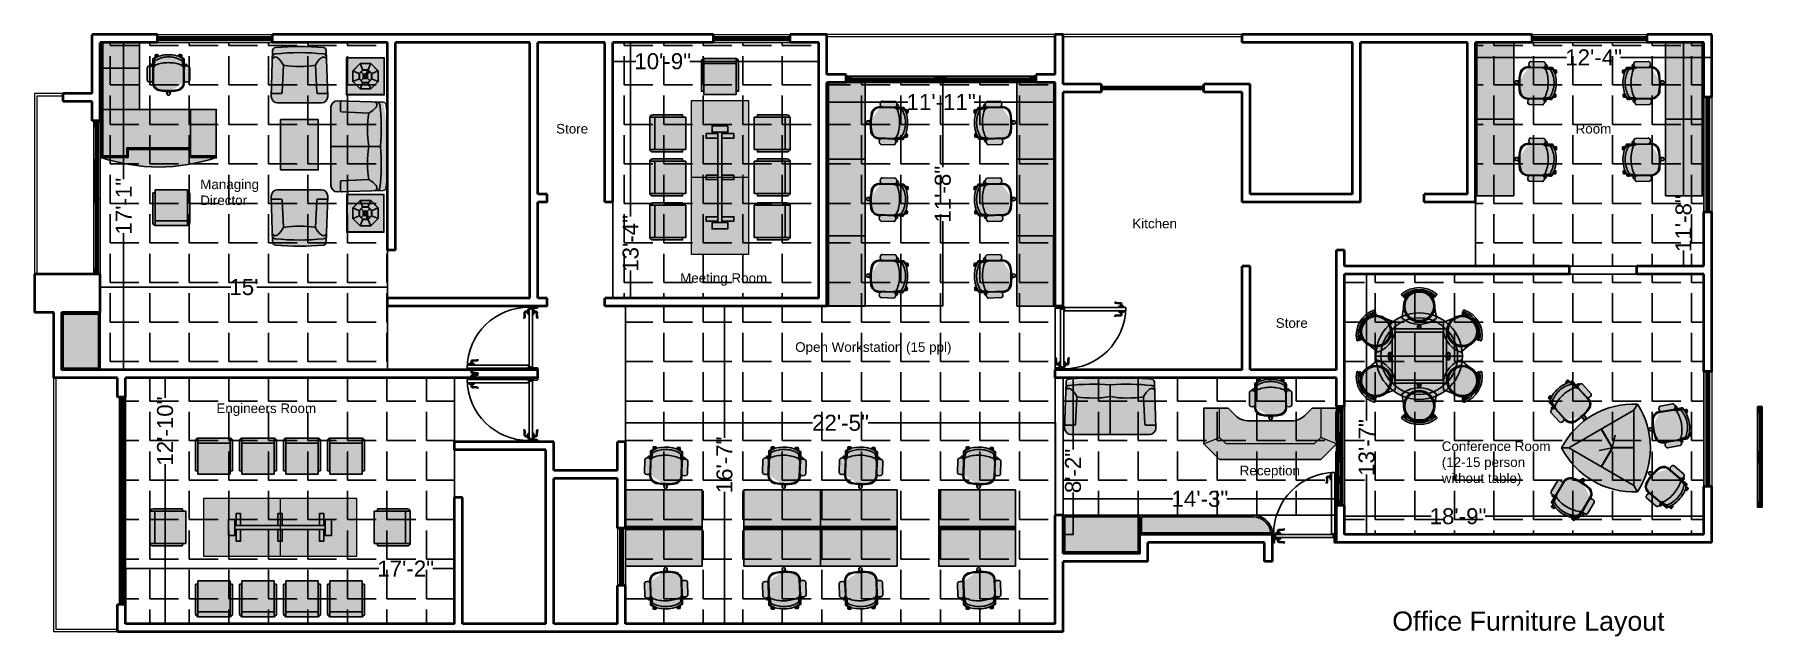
# Model space of a CAD drawing. Header units: inches. Extents: x 547 to 1628, y -123 to 254.
import ezdxf

# ---------------------------------------------------------------- set-up
doc = ezdxf.new("R2010")
doc.units = ezdxf.units.IN
doc.header["$MEASUREMENT"] = 0
for name, color, linetype in [('2', 7, 'Continuous'), ('doors', 4, 'Continuous'), ('Furniture', 253, 'Continuous')]:
    doc.layers.add(name, color=color, linetype=linetype)
for name, color, linetype, lineweight in [('hatch', 252, 'Continuous', 0), ('Low Wall', 254, 'Continuous', 13), ('Wall', 7, 'Continuous', 40), ('Window', 150, 'Continuous', 25)]:
    doc.layers.add(name, color=color, linetype=linetype, lineweight=lineweight)
doc.styles.get("Standard").update_dxf_attribs({"font": 'arial.ttf'})
doc.dimstyles.new('Inch feet', dxfattribs={"dimtxt": 10, "dimasz": 0.18, "dimexe": 0.1875, "dimexo": 0.0625, "dimgap": 0.1875, "dimtad": 0, "dimdec": 4, "dimzin": 0, "dimdsep": 46, "dimlunit": 4, "dimtxsty": 'Standard', "dimcen": 0.09, "dimadec": 0, "dimazin": 0, "dimtfac": 1, "dimtdec": 4, "dimtofl": 0, "dimtmove": 0, "dimatfit": 3, "dimfxl": 1, "dimtolj": 1, "dimtzin": 0, "dimarcsym": 0})
pattern_1 = [(0, (0, 0), (0, 24.75), [18, -6.75]), (90, (0, 0), (-24.75, 2e-15), [18, -6.75])]

msp = doc.modelspace()

# ---------------------------------------------------------------- texts
at = {"layer": 'Wall', "attachment_point": 1}
for s, width, insert, char_height in [('Store', 19.3002377, (873.18044, 198.2972), 6), ('Room', 19.3002377, (1511.40666, 198.2972), 6), ('Managing Director', 35.6940936, (650.37115, 163.5099), 6), ('Kitchen', 27.8655982, (1233.9013, 138.92736), 6), ('Meeting Room', 54.3681514, (950.80928, 104.81141), 6), ('Store', 19.3002377, (1323.70351, 76.63338), 6), ('Open Workstation (15 ppl)', 106.4738995, (1022.83386, 61.5905), 6), ('Engineers Room', 65.8163731, (660.49763, 23.26205), 6), ('Conference Room (12-15 person without table)', 72.3092877, (1427.623, -0.51245), 6), ('Reception', 33.7777284, (1301.13201, -15.75007), 6), ('Office Furniture Layout', 181.8770038, (1396.623, -107.01245), 12)]:
    msp.add_mtext_dynamic_manual_height_columns(s, width=width, gutter_width=1, heights=[0], dxfattribs=dict(at, insert=insert, char_height=char_height))

# ---------------------------------------------------------------- blocks, each defined once
blk = doc.blocks.new('*D17')
at = {"layer": 'Defpoints', "color": 0, "transparency": 16777216}
for p in [(603.7, 39.3), (603.7, -114.7), (628.4, -114.7)]:
    blk.add_point(p, dxfattribs=at)
at = {"layer": 'Furniture', "color": 0, "lineweight": -2, "transparency": 16777216}
for p, q in [((603.7, 39.3), (628.6, 39.3)), ((628.4, 39.1), (628.4, 26.8)), ((628.4, -114.5), (628.4, -14.8)), ((603.7, -114.7), (628.6, -114.7))]:
    blk.add_line(p, q, dxfattribs=at)
at = {"layer": 'Furniture', "color": 0, "transparency": 16777216}
for points in [[(628.3, 39.1), (628.4, 39.1), (628.4, 39.3)], [(628.3, -114.5), (628.4, -114.5), (628.4, -114.7)]]:
    blk.add_solid(points, dxfattribs=at)
at = {"layer": 'Furniture', "color": 0, "transparency": 16777216, "insert": (628.4, 6), "char_height": 10, "attachment_point": 5, "rotation": 90}
blk.add_mtext('\\A1;12\'-10"', dxfattribs=at)
blk = doc.blocks.new('*D18')
at = {"layer": 'Defpoints', "color": 0, "transparency": 16777216}
for p in [(603.7, -80.1), (603.7, -114.7), (809.7, -114.7)]:
    blk.add_point(p, dxfattribs=at)
at = {"layer": 'Furniture', "color": 0, "lineweight": -2, "transparency": 16777216}
for p, q in [((603.7, -114.7), (603.7, -79.9)), ((603.8, -80.1), (762.1, -80.1)), ((809.5, -80.1), (795.9, -80.1)), ((809.7, -114.7), (809.7, -79.9))]:
    blk.add_line(p, q, dxfattribs=at)
at = {"layer": 'Furniture', "color": 0, "transparency": 16777216}
for points in [[(603.8, -80), (603.8, -80.1), (603.7, -80.1)], [(809.5, -80), (809.5, -80.1), (809.7, -80.1)]]:
    blk.add_solid(points, dxfattribs=at)
at = {"layer": 'Furniture', "color": 0, "transparency": 16777216, "insert": (779, -80.1), "char_height": 10, "attachment_point": 5}
blk.add_mtext('\\A1;17\'-2"', dxfattribs=at)
blk = doc.blocks.new('*D19')
at = {"layer": 'Defpoints', "color": 0, "transparency": 16777216}
for p in [(587.7, 249.3), (587.7, 44.3), (602.4, 44.3)]:
    blk.add_point(p, dxfattribs=at)
at = {"layer": 'Furniture', "color": 0, "lineweight": -2, "transparency": 16777216}
for p, q in [((587.7, 249.3), (602.5, 249.3)), ((602.4, 249.1), (602.4, 163.7)), ((602.4, 44.5), (602.4, 129.9)), ((587.7, 44.3), (602.5, 44.3))]:
    blk.add_line(p, q, dxfattribs=at)
at = {"layer": 'Furniture', "color": 0, "transparency": 16777216}
for points in [[(602.3, 249.1), (602.4, 249.1), (602.4, 249.3)], [(602.3, 44.5), (602.4, 44.5), (602.4, 44.3)]]:
    blk.add_solid(points, dxfattribs=at)
at = {"layer": 'Furniture', "color": 0, "transparency": 16777216, "insert": (602.4, 146.8), "char_height": 10, "attachment_point": 5, "rotation": 90}
blk.add_mtext('\\A1;17\'-1"', dxfattribs=at)
blk = doc.blocks.new('*D20')
at = {"layer": 'Defpoints', "color": 0, "transparency": 16777216}
for p in [(587.7, 96.1), (587.7, 80.3), (767.7, 84.3)]:
    blk.add_point(p, dxfattribs=at)
at = {"layer": 'Furniture', "color": 0, "lineweight": -2, "transparency": 16777216}
for p, q in [((587.7, 80.3), (587.7, 96.3)), ((587.8, 96.1), (669.5, 96.1)), ((767.5, 96.1), (685.9, 96.1)), ((767.7, 84.3), (767.7, 96.3))]:
    blk.add_line(p, q, dxfattribs=at)
at = {"layer": 'Furniture', "color": 0, "transparency": 16777216}
for points in [[(587.8, 96.1), (587.8, 96.1), (587.7, 96.1)], [(767.5, 96.1), (767.5, 96.1), (767.7, 96.1)]]:
    blk.add_solid(points, dxfattribs=at)
at = {"layer": 'Furniture', "color": 0, "transparency": 16777216, "insert": (677.7, 96.1), "char_height": 10, "attachment_point": 5}
blk.add_mtext("\\A1;15'", dxfattribs=at)
blk = doc.blocks.new('*D21')
at = {"layer": 'Defpoints', "color": 0, "transparency": 16777216}
for p in [(916.7, 11.1), (916.7, -114.7), (1185.7, -114.7)]:
    blk.add_point(p, dxfattribs=at)
at = {"layer": 'Furniture', "color": 0, "lineweight": -2, "transparency": 16777216}
for p, q in [((916.7, -114.7), (916.7, 11.3)), ((916.8, 11.1), (1033.7, 11.1)), ((1185.5, 11.1), (1068.6, 11.1)), ((1185.7, -114.7), (1185.7, 11.3))]:
    blk.add_line(p, q, dxfattribs=at)
at = {"layer": 'Furniture', "color": 0, "transparency": 16777216}
for points in [[(916.8, 11.2), (916.8, 11.1), (916.7, 11.1)], [(1185.5, 11.2), (1185.5, 11.1), (1185.7, 11.1)]]:
    blk.add_solid(points, dxfattribs=at)
at = {"layer": 'Furniture', "color": 0, "transparency": 16777216, "insert": (1051.2, 11.1), "char_height": 10, "attachment_point": 5}
blk.add_mtext('\\A1;22\'-5"', dxfattribs=at)
blk = doc.blocks.new('*D22')
at = {"layer": 'Defpoints', "color": 0, "transparency": 16777216}
for p in [(916.7, 84.3), (978.6, 84.3), (916.7, -114.7)]:
    blk.add_point(p, dxfattribs=at)
at = {"layer": 'Furniture', "color": 0, "lineweight": -2, "transparency": 16777216}
for p, q in [((916.7, 84.3), (978.8, 84.3)), ((978.6, 84.1), (978.6, 1.7)), ((978.6, -114.5), (978.6, -32.1)), ((916.7, -114.7), (978.8, -114.7))]:
    blk.add_line(p, q, dxfattribs=at)
at = {"layer": 'Furniture', "color": 0, "transparency": 16777216}
for points in [[(978.6, 84.1), (978.6, 84.1), (978.6, 84.3)], [(978.6, -114.5), (978.6, -114.5), (978.6, -114.7)]]:
    blk.add_solid(points, dxfattribs=at)
at = {"layer": 'Furniture', "color": 0, "transparency": 16777216, "insert": (978.6, -15.2), "char_height": 10, "attachment_point": 5, "rotation": 90}
blk.add_mtext('\\A1;16\'-7"', dxfattribs=at)
blk = doc.blocks.new('*D23')
at = {"layer": 'Defpoints', "color": 0, "transparency": 16777216}
for p in [(1042.7, 224.3), (1042.7, 84.3), (1115.3, 84.3)]:
    blk.add_point(p, dxfattribs=at)
at = {"layer": 'Furniture', "color": 0, "lineweight": -2, "transparency": 16777216}
for p, q in [((1042.7, 224.3), (1115.5, 224.3)), ((1115.3, 224.1), (1115.3, 171.2)), ((1115.3, 84.5), (1115.3, 137.4)), ((1042.7, 84.3), (1115.5, 84.3))]:
    blk.add_line(p, q, dxfattribs=at)
at = {"layer": 'Furniture', "color": 0, "transparency": 16777216}
for points in [[(1115.2, 224.1), (1115.3, 224.1), (1115.3, 224.3)], [(1115.2, 84.5), (1115.3, 84.5), (1115.3, 84.3)]]:
    blk.add_solid(points, dxfattribs=at)
at = {"layer": 'Furniture', "color": 0, "transparency": 16777216, "insert": (1115.3, 154.3), "char_height": 10, "attachment_point": 5, "rotation": 90}
blk.add_mtext('\\A1;11\'-8"', dxfattribs=at)
blk = doc.blocks.new('*D24')
at = {"layer": 'Defpoints', "color": 0, "transparency": 16777216}
for p in [(1042.7, 224.3), (1185.7, 224.3), (1042.7, 212)]:
    blk.add_point(p, dxfattribs=at)
at = {"layer": 'Furniture', "color": 0, "lineweight": -2, "transparency": 16777216}
for p, q in [((1042.7, 224.2), (1042.7, 211.9)), ((1185.7, 224.2), (1185.7, 211.9)), ((1042.8, 212), (1093.4, 212)), ((1185.5, 212), (1134.9, 212))]:
    blk.add_line(p, q, dxfattribs=at)
at = {"layer": 'Furniture', "color": 0, "transparency": 16777216}
for points in [[(1042.8, 212.1), (1042.8, 212), (1042.7, 212)], [(1185.5, 212.1), (1185.5, 212), (1185.7, 212)]]:
    blk.add_solid(points, dxfattribs=at)
at = {"layer": 'Furniture', "color": 0, "transparency": 16777216, "insert": (1114.2, 212), "char_height": 10, "attachment_point": 5}
blk.add_mtext('\\A1;11\'-11"', dxfattribs=at)
blk = doc.blocks.new('*D25')
at = {"layer": 'Defpoints', "color": 0, "transparency": 16777216}
for p in [(1185.7, 39.3), (1196.8, 39.3), (1190.7, -58.7)]:
    blk.add_point(p, dxfattribs=at)
at = {"layer": 'Furniture', "color": 0, "lineweight": -2, "transparency": 16777216}
for p, q in [((1185.7, 39.3), (1197, 39.3)), ((1196.8, 39.1), (1196.8, -5.5)), ((1196.8, -58.5), (1196.8, -32.5)), ((1190.7, -58.7), (1197, -58.7))]:
    blk.add_line(p, q, dxfattribs=at)
at = {"layer": 'Furniture', "color": 0, "transparency": 16777216}
for points in [[(1196.8, 39.1), (1196.9, 39.1), (1196.8, 39.3)], [(1196.8, -58.5), (1196.9, -58.5), (1196.8, -58.7)]]:
    blk.add_solid(points, dxfattribs=at)
at = {"layer": 'Furniture', "color": 0, "transparency": 16777216, "insert": (1196.8, -19), "char_height": 10, "attachment_point": 5, "rotation": 90}
blk.add_mtext('\\A1;8\'-2"', dxfattribs=at)
blk = doc.blocks.new('*D26')
at = {"layer": 'Defpoints', "color": 0, "transparency": 16777216}
for p in [(1361.7, -36.5), (1190.7, -46.7), (1361.7, -46.7)]:
    blk.add_point(p, dxfattribs=at)
at = {"layer": 'Furniture', "color": 0, "lineweight": -2, "transparency": 16777216}
for p, q in [((1190.7, -46.7), (1190.7, -36.4)), ((1190.8, -36.5), (1259.3, -36.5)), ((1361.5, -36.5), (1293, -36.5)), ((1361.7, -46.7), (1361.7, -36.4))]:
    blk.add_line(p, q, dxfattribs=at)
at = {"layer": 'Furniture', "color": 0, "transparency": 16777216}
for points in [[(1190.8, -36.5), (1190.8, -36.6), (1190.7, -36.5)], [(1361.5, -36.5), (1361.5, -36.6), (1361.7, -36.5)]]:
    blk.add_solid(points, dxfattribs=at)
at = {"layer": 'Furniture', "color": 0, "transparency": 16777216, "insert": (1276.2, -36.5), "char_height": 10, "attachment_point": 5}
blk.add_mtext('\\A1;14\'-3"', dxfattribs=at)
blk = doc.blocks.new('*D27')
at = {"layer": 'Defpoints', "color": 0, "transparency": 16777216}
for p in [(1366.7, 104.3), (1380.6, 104.3), (1366.7, -58.7)]:
    blk.add_point(p, dxfattribs=at)
at = {"layer": 'Furniture', "color": 0, "lineweight": -2, "transparency": 16777216}
for p, q in [((1366.7, 104.3), (1380.8, 104.3)), ((1380.6, 104.1), (1380.6, 12.6)), ((1380.6, -58.5), (1380.6, -21.2)), ((1366.7, -58.7), (1380.8, -58.7))]:
    blk.add_line(p, q, dxfattribs=at)
at = {"layer": 'Furniture', "color": 0, "transparency": 16777216}
for points in [[(1380.6, 104.1), (1380.7, 104.1), (1380.6, 104.3)], [(1380.6, -58.5), (1380.7, -58.5), (1380.6, -58.7)]]:
    blk.add_solid(points, dxfattribs=at)
at = {"layer": 'Furniture', "color": 0, "transparency": 16777216, "insert": (1380.6, -4.3), "char_height": 10, "attachment_point": 5, "rotation": 90}
blk.add_mtext('\\A1;13\'-7"', dxfattribs=at)
blk = doc.blocks.new('*D28')
at = {"layer": 'Defpoints', "color": 0, "transparency": 16777216}
for p in [(1366.7, -47.4), (1366.7, -58.7), (1591.7, -58.7)]:
    blk.add_point(p, dxfattribs=at)
at = {"layer": 'Furniture', "color": 0, "lineweight": -2, "transparency": 16777216}
for p, q in [((1366.7, -58.7), (1366.7, -47.2)), ((1366.8, -47.4), (1421, -47.4)), ((1591.5, -47.4), (1454.7, -47.4)), ((1591.7, -58.7), (1591.7, -47.2))]:
    blk.add_line(p, q, dxfattribs=at)
at = {"layer": 'Furniture', "color": 0, "transparency": 16777216}
for points in [[(1366.8, -47.4), (1366.8, -47.5), (1366.7, -47.4)], [(1591.5, -47.4), (1591.5, -47.5), (1591.7, -47.4)]]:
    blk.add_solid(points, dxfattribs=at)
at = {"layer": 'Furniture', "color": 0, "transparency": 16777216, "insert": (1437.8, -47.4), "char_height": 10, "attachment_point": 5}
blk.add_mtext('\\A1;18\'-9"', dxfattribs=at)
blk = doc.blocks.new('*D29')
at = {"layer": 'Defpoints', "color": 0, "transparency": 16777216}
for p in [(1591.7, 249.3), (1579, 109.3), (1591.7, 109.3)]:
    blk.add_point(p, dxfattribs=at)
at = {"layer": 'Furniture', "color": 0, "lineweight": -2, "transparency": 16777216}
for p, q in [((1591.6, 249.3), (1578.8, 249.3)), ((1579, 249.1), (1579, 152.8)), ((1579, 109.5), (1579, 119)), ((1591.6, 109.3), (1578.8, 109.3))]:
    blk.add_line(p, q, dxfattribs=at)
at = {"layer": 'Furniture', "color": 0, "transparency": 16777216}
for points in [[(1578.9, 249.1), (1579, 249.1), (1579, 249.3)], [(1578.9, 109.5), (1579, 109.5), (1579, 109.3)]]:
    blk.add_solid(points, dxfattribs=at)
at = {"layer": 'Furniture', "color": 0, "transparency": 16777216, "insert": (1579, 135.9), "char_height": 10, "attachment_point": 5, "rotation": 90}
blk.add_mtext('\\A1;11\'-8"', dxfattribs=at)
blk = doc.blocks.new('*D30')
at = {"layer": 'Defpoints', "color": 0, "transparency": 16777216}
for p in [(1448.7, 249.3), (1596.7, 249.3), (1596.7, 240)]:
    blk.add_point(p, dxfattribs=at)
at = {"layer": 'Furniture', "color": 0, "lineweight": -2, "transparency": 16777216}
for p, q in [((1448.7, 249.2), (1448.7, 239.8)), ((1596.7, 249.2), (1596.7, 239.8)), ((1448.8, 240), (1505.8, 240)), ((1596.5, 240), (1539.5, 240))]:
    blk.add_line(p, q, dxfattribs=at)
at = {"layer": 'Furniture', "color": 0, "transparency": 16777216}
for points in [[(1448.8, 240), (1448.8, 240), (1448.7, 240)], [(1596.5, 240), (1596.5, 240), (1596.7, 240)]]:
    blk.add_solid(points, dxfattribs=at)
at = {"layer": 'Furniture', "color": 0, "transparency": 16777216, "insert": (1522.7, 240), "char_height": 10, "attachment_point": 5}
blk.add_mtext('\\A1;12\'-4"', dxfattribs=at)
blk = doc.blocks.new('*D31')
at = {"layer": 'Defpoints', "color": 0, "transparency": 16777216}
for p in [(908.7, 249.3), (1037.7, 249.3), (1037.7, 237.5)]:
    blk.add_point(p, dxfattribs=at)
at = {"layer": 'Furniture', "color": 0, "lineweight": -2, "transparency": 16777216}
for p, q in [((908.7, 249.2), (908.7, 237.3)), ((1037.7, 249.2), (1037.7, 237.3)), ((908.8, 237.5), (923, 237.5)), ((1037.5, 237.5), (956.8, 237.5))]:
    blk.add_line(p, q, dxfattribs=at)
at = {"layer": 'Furniture', "color": 0, "transparency": 16777216}
for points in [[(908.8, 237.5), (908.8, 237.5), (908.7, 237.5)], [(1037.5, 237.5), (1037.5, 237.5), (1037.7, 237.5)]]:
    blk.add_solid(points, dxfattribs=at)
at = {"layer": 'Furniture', "color": 0, "transparency": 16777216, "insert": (939.9, 237.5), "char_height": 10, "attachment_point": 5}
blk.add_mtext('\\A1;10\'-9"', dxfattribs=at)
blk = doc.blocks.new('*D32')
at = {"layer": 'Defpoints', "color": 0, "transparency": 16777216}
for p in [(908.7, 249.3), (908.7, 89.3), (919.8, 89.3)]:
    blk.add_point(p, dxfattribs=at)
at = {"layer": 'Furniture', "color": 0, "lineweight": -2, "transparency": 16777216}
for p, q in [((908.7, 249.3), (920, 249.3)), ((919.8, 249.1), (919.8, 140.4)), ((919.8, 89.5), (919.8, 106.6)), ((908.7, 89.3), (920, 89.3))]:
    blk.add_line(p, q, dxfattribs=at)
at = {"layer": 'Furniture', "color": 0, "transparency": 16777216}
for points in [[(919.7, 249.1), (919.8, 249.1), (919.8, 249.3)], [(919.7, 89.5), (919.8, 89.5), (919.8, 89.3)]]:
    blk.add_solid(points, dxfattribs=at)
at = {"layer": 'Furniture', "color": 0, "transparency": 16777216, "insert": (919.8, 123.5), "char_height": 10, "attachment_point": 5, "rotation": 90}
blk.add_mtext('\\A1;13\'-4"', dxfattribs=at)
blk = doc.blocks.new('table 234')
h = blk.add_hatch(color=254)
edge = h.paths.add_edge_path()
edge.add_line((-1045, -200), (-1045, 368))
edge.add_line((-1045, 368), (-795, 618))
edge.add_line((-795, 618), (813, 618))
edge.add_line((813, 618), (1063, 368))
edge.add_line((1063, 368), (1063, -200))
edge.add_line((1063, -200), (677, -200))
edge.add_line((677, -200), (567, -89))
edge.add_arc((351, -304), 305, 44.8554, 93.1747)
edge.add_line((334, 0), (-334, 0))
edge.add_arc((-334, -303), 303, 90, 137.925)
edge.add_line((-559, -100), (-659, -200))
edge.add_line((-659, -200), (-1045, -200))
at = {"color": 0}
blk.add_lwpolyline([(-1045, -200), (-1045, 368), (-795, 618), (813, 618), (1063, 368), (1063, -200), (677, -200), (567, -89, 0.214013), (334, 0), (-334, 0, 0.212214), (-559, -100), (-659, -200), (-1045, -200)], format="xyb", dxfattribs=at)
at = {"layer": 'Furniture', "color": 0, "linetype": 'ByBlock', "lineweight": 0}
for p, q in [((-1045, 368), (-795, 264)), ((-795, 264), (-691, 368)), ((-691, 368), (709, 368)), ((813, 264), (709, 368)), ((1063, 368), (813, 264)), ((-795, -200), (-795, 264)), ((813, 264), (813, -200)), ((813, 264), (813, -200))]:
    blk.add_line(p, q, dxfattribs=at)
blk = doc.blocks.new('fdss')
at = {"layer": 'hatch', "ltscale": 10}
h = blk.add_hatch(color=254, dxfattribs=at)
edge = h.paths.add_edge_path(flags=17)
edge.add_line((62, 0), (63, 16))
edge.add_line((63, 16), (60, 16))
edge.add_line((60, 16), (57, 16))
edge.add_line((57, 16), (55, 16))
edge.add_line((55, 16), (53, 16))
edge.add_line((53, 16), (50, 16))
edge.add_line((50, 16), (47, 16))
edge.add_line((47, 16), (46, 16))
edge.add_line((46, 16), (43, 17))
edge.add_line((43, 17), (41, 17))
edge.add_line((41, 17), (39, 18))
edge.add_line((39, 18), (37, 18))
edge.add_line((37, 18), (36, 19))
edge.add_line((36, 19), (34, 20))
edge.add_line((34, 20), (33, 21))
edge.add_ellipse((22, 2), major_axis=(15.6, 15.6), ratio=1, start_angle=14.3179, end_angle=138.9258)
edge.add_line((0, 0), (62, 0))
edge = h.paths.add_edge_path()
edge.add_ellipse((43, -96), major_axis=(-86.8, 86.8), ratio=1, start_angle=-54.5148, end_angle=-31.8694)
edge.add_ellipse((15, 20), major_axis=(-2.25, 2.25), ratio=1, start_angle=-31.8694, end_angle=26.5068)
edge.add_ellipse((22, 2), major_axis=(15.6, 15.6), ratio=1, start_angle=14.3179, end_angle=138.9258)
edge.add_line((33, 21), (34, 20))
edge.add_line((34, 20), (36, 19))
edge.add_line((36, 19), (37, 18))
edge.add_line((37, 18), (39, 18))
edge.add_line((39, 18), (41, 17))
edge.add_line((41, 17), (43, 17))
edge.add_line((43, 17), (46, 16))
edge.add_line((46, 16), (47, 16))
edge.add_line((47, 16), (50, 16))
edge.add_line((50, 16), (53, 16))
edge.add_line((53, 16), (55, 16))
edge.add_line((55, 16), (57, 16))
edge.add_line((57, 16), (60, 16))
edge.add_line((60, 16), (63, 16))
edge.add_line((63, 16), (63, 25))
edge = h.paths.add_edge_path()
edge.add_ellipse((239, 314), major_axis=(16.3, 16.3), ratio=1, start_angle=41.0482, end_angle=72.4217)
edge.add_ellipse((248, 303), major_axis=(-26.2, 26.2), ratio=1, start_angle=-13.5041, end_angle=26.5875)
edge.add_ellipse((272, 293), major_axis=(64, 0), ratio=0.963786, start_angle=159.0761, end_angle=200.9239)
edge.add_ellipse((248, 282), major_axis=(26.2, 26.2), ratio=1, start_angle=153.4125, end_angle=193.5041)
edge.add_ellipse((239, 271), major_axis=(-16.3, 16.3), ratio=1, start_angle=107.5783, end_angle=138.9518)
edge.add_line((240, 248), (436, 248))
edge.add_ellipse((438, 271), major_axis=(-16.3, 16.3), ratio=1, start_angle=131.0482, end_angle=162.4217)
edge.add_ellipse((429, 282), major_axis=(-26.2, 26.2), ratio=1, start_angle=166.4959, end_angle=206.5875)
edge.add_ellipse((405, 293), major_axis=(64, 0), ratio=0.963786, start_angle=-20.9239, end_angle=20.9239)
edge.add_ellipse((429, 303), major_axis=(26.2, 26.2), ratio=1, start_angle=333.4125, end_angle=373.5041)
edge.add_ellipse((438, 314), major_axis=(16.3, 16.3), ratio=1, start_angle=17.5783, end_angle=48.9518)
edge.add_line((436, 337), (240, 337))
edge = h.paths.add_edge_path()
edge.add_ellipse((429, 282), major_axis=(-26.2, 26.2), ratio=1, start_angle=172.7729, end_angle=206.5875, ccw=False)
edge.add_line((452, 253), (474, 254))
edge.add_ellipse((472, 279), major_axis=(-17.5, 17.5), ratio=1, start_angle=139.3817, end_angle=199.799)
edge.add_ellipse((478, 274), major_axis=(-12.2, 12.2), ratio=1, start_angle=204.1076, end_angle=244.177)
edge.add_ellipse((475, 273), major_axis=(-14.1, 14.1), ratio=1, start_angle=244.2589, end_angle=273.204)
edge.add_ellipse((467, 263), major_axis=(-23.1, 23.1), ratio=1, start_angle=-85.8315, end_angle=-47.0716)
edge.add_ellipse((405, 293), major_axis=(-64, 0), ratio=0.963786, start_angle=159.0761, end_angle=183.0802, ccw=False)
edge = h.paths.add_edge_path()
edge.add_ellipse((597, 186), major_axis=(15.6, 15.6), ratio=1, start_angle=275.5242, end_angle=414.2736)
edge.add_ellipse((407, 76), major_axis=(-162, 162), ratio=1, start_angle=249.714, end_angle=260.0838, ccw=False)
edge = h.paths.add_edge_path()
edge.add_ellipse((646, 179), major_axis=(-0.539, 0.539), ratio=1, start_angle=135, end_angle=225)
edge.add_line((647, 179), (647, 195))
edge.add_ellipse((646, 195), major_axis=(0.539, 0.539), ratio=1, start_angle=315, end_angle=405)
edge.add_line((646, 196), (617, 196))
edge.add_ellipse((597, 186), major_axis=(15.6, 15.6), ratio=1, start_angle=296.1044, end_angle=342.89, ccw=False)
edge.add_line((618, 179), (646, 179))
edge = h.paths.add_edge_path()
edge.add_ellipse((597, 186), major_axis=(15.6, 15.6), ratio=1, start_angle=275.5242, end_angle=291.6835, ccw=False)
edge.add_ellipse((407, 76), major_axis=(-162, 162), ratio=1, start_angle=246.8956, end_angle=249.714, ccw=False)
edge.add_ellipse((616, 284), major_axis=(-9, 123), ratio=0.81002, start_angle=176.4122, end_angle=190.6996)
edge.add_ellipse((643, 168), major_axis=(-2.25, 2.25), ratio=1, start_angle=148.1307, end_angle=225)
edge.add_line((646, 168), (646, 175))
edge.add_ellipse((644, 175), major_axis=(1.12, 1.12), ratio=1, start_angle=315, end_angle=405)
edge.add_line((644, 177), (618, 177))
edge = h.paths.add_edge_path()
edge.add_ellipse((644, 199), major_axis=(-1.12, 1.12), ratio=1, start_angle=135, end_angle=225)
edge.add_line((646, 199), (646, 206))
edge.add_ellipse((643, 206), major_axis=(-2.25, 2.25), ratio=1, start_angle=225, end_angle=301.8694)
edge.add_ellipse((616, 90), major_axis=(-11, 122), ratio=0.944397, start_angle=-19.3634, end_angle=6.485)
edge.add_ellipse((407, 76), major_axis=(-162, 162), ratio=1, start_angle=260.0838, end_angle=261.1254, ccw=False)
edge.add_ellipse((597, 186), major_axis=(-15.6, 15.6), ratio=1, start_angle=257.6661, end_angle=324.2736, ccw=False)
edge.add_line((616, 198), (644, 198))
h = blk.add_hatch(color=254, dxfattribs=at)
edge = h.paths.add_edge_path(flags=17)
edge.add_line((62, 0), (63, -16))
edge.add_line((63, -16), (60, -16))
edge.add_line((60, -16), (57, -16))
edge.add_line((57, -16), (55, -16))
edge.add_line((55, -16), (53, -16))
edge.add_line((53, -16), (50, -16))
edge.add_line((50, -16), (47, -16))
edge.add_line((47, -16), (46, -16))
edge.add_line((46, -16), (43, -17))
edge.add_line((43, -17), (41, -17))
edge.add_line((41, -17), (39, -18))
edge.add_line((39, -18), (37, -18))
edge.add_line((37, -18), (36, -19))
edge.add_line((36, -19), (34, -20))
edge.add_line((34, -20), (33, -21))
edge.add_ellipse((22, -2), major_axis=(-15.6, 15.6), ratio=1, start_angle=41.0742, end_angle=165.6821, ccw=False)
edge.add_line((0, 0), (62, 0))
edge = h.paths.add_edge_path()
edge.add_ellipse((43, 96), major_axis=(-86.8, 86.8), ratio=1, start_angle=121.8694, end_angle=144.5148, ccw=False)
edge.add_ellipse((15, -20), major_axis=(2.25, 2.25), ratio=1, start_angle=153.4932, end_angle=211.8694, ccw=False)
edge.add_ellipse((22, -2), major_axis=(-15.6, 15.6), ratio=1, start_angle=41.0742, end_angle=165.6821, ccw=False)
edge.add_line((33, -21), (34, -20))
edge.add_line((34, -20), (36, -19))
edge.add_line((36, -19), (37, -18))
edge.add_line((37, -18), (39, -18))
edge.add_line((39, -18), (41, -17))
edge.add_line((41, -17), (43, -17))
edge.add_line((43, -17), (46, -16))
edge.add_line((46, -16), (47, -16))
edge.add_line((47, -16), (50, -16))
edge.add_line((50, -16), (53, -16))
edge.add_line((53, -16), (55, -16))
edge.add_line((55, -16), (57, -16))
edge.add_line((57, -16), (60, -16))
edge.add_line((60, -16), (63, -16))
edge.add_line((63, -16), (63, -25))
edge = h.paths.add_edge_path()
edge.add_ellipse((239, -314), major_axis=(-16.3, 16.3), ratio=1, start_angle=107.5783, end_angle=138.9518, ccw=False)
edge.add_ellipse((248, -303), major_axis=(26.2, 26.2), ratio=1, start_angle=153.4125, end_angle=193.5041, ccw=False)
edge.add_ellipse((272, -293), major_axis=(-64, 0), ratio=0.963786, start_angle=339.0761, end_angle=380.9239, ccw=False)
edge.add_ellipse((248, -282), major_axis=(-26.2, 26.2), ratio=1, start_angle=-13.5041, end_angle=26.5875, ccw=False)
edge.add_ellipse((239, -271), major_axis=(16.3, 16.3), ratio=1, start_angle=401.0482, end_angle=432.4217, ccw=False)
edge.add_line((240, -248), (436, -248))
edge.add_ellipse((438, -271), major_axis=(16.3, 16.3), ratio=1, start_angle=377.5783, end_angle=408.9518, ccw=False)
edge.add_ellipse((429, -282), major_axis=(26.2, 26.2), ratio=1, start_angle=333.4125, end_angle=373.5041, ccw=False)
edge.add_ellipse((405, -293), major_axis=(-64, 0), ratio=0.963786, start_angle=159.0761, end_angle=200.9239, ccw=False)
edge.add_ellipse((429, -303), major_axis=(-26.2, 26.2), ratio=1, start_angle=166.4959, end_angle=206.5875, ccw=False)
edge.add_ellipse((438, -314), major_axis=(-16.3, 16.3), ratio=1, start_angle=131.0482, end_angle=162.4217, ccw=False)
edge.add_line((436, -337), (240, -337))
edge = h.paths.add_edge_path()
edge.add_ellipse((429, -282), major_axis=(26.2, 26.2), ratio=1, start_angle=333.4125, end_angle=367.2271)
edge.add_line((452, -253), (474, -254))
edge.add_ellipse((472, -279), major_axis=(17.5, 17.5), ratio=1, start_angle=340.201, end_angle=400.6183, ccw=False)
edge.add_ellipse((478, -274), major_axis=(12.2, 12.2), ratio=1, start_angle=295.823, end_angle=335.8924, ccw=False)
edge.add_ellipse((475, -273), major_axis=(14.1, 14.1), ratio=1, start_angle=266.796, end_angle=295.7411, ccw=False)
edge.add_ellipse((467, -263), major_axis=(23.1, 23.1), ratio=1, start_angle=227.0716, end_angle=265.8315, ccw=False)
edge.add_ellipse((405, -293), major_axis=(64, 0), ratio=0.963786, start_angle=-3.0802, end_angle=20.9239)
edge = h.paths.add_edge_path()
edge.add_ellipse((597, -186), major_axis=(15.6, 15.6), ratio=1, start_angle=215.7264, end_angle=354.4758, ccw=False)
edge.add_ellipse((407, -76), major_axis=(162, 162), ratio=1, start_angle=279.9162, end_angle=290.286)
edge = h.paths.add_edge_path()
edge.add_ellipse((646, -179), major_axis=(0.539, 0.539), ratio=1, start_angle=315, end_angle=405, ccw=False)
edge.add_line((647, -179), (647, -195))
edge.add_ellipse((646, -195), major_axis=(-0.539, 0.539), ratio=1, start_angle=135, end_angle=225, ccw=False)
edge.add_line((646, -196), (617, -196))
edge.add_ellipse((597, -186), major_axis=(-15.6, 15.6), ratio=1, start_angle=197.11, end_angle=243.8956)
edge.add_line((618, -179), (646, -179))
edge = h.paths.add_edge_path()
edge.add_ellipse((597, -186), major_axis=(-15.6, 15.6), ratio=1, start_angle=248.3165, end_angle=264.4758)
edge.add_ellipse((407, -76), major_axis=(162, 162), ratio=1, start_angle=290.286, end_angle=293.1044)
edge.add_ellipse((616, -284), major_axis=(9, 123), ratio=0.81002, start_angle=349.3004, end_angle=363.5878, ccw=False)
edge.add_ellipse((643, -168), major_axis=(2.25, 2.25), ratio=1, start_angle=315, end_angle=391.8693, ccw=False)
edge.add_line((646, -168), (646, -175))
edge.add_ellipse((644, -175), major_axis=(-1.12, 1.12), ratio=1, start_angle=135, end_angle=225, ccw=False)
edge.add_line((644, -177), (618, -177))
edge = h.paths.add_edge_path()
edge.add_ellipse((644, -199), major_axis=(1.12, 1.12), ratio=1, start_angle=315, end_angle=405, ccw=False)
edge.add_line((646, -199), (646, -206))
edge.add_ellipse((643, -206), major_axis=(2.25, 2.25), ratio=1, start_angle=238.1306, end_angle=315, ccw=False)
edge.add_ellipse((616, -90), major_axis=(11, 122), ratio=0.944397, start_angle=173.515, end_angle=199.3634, ccw=False)
edge.add_ellipse((407, -76), major_axis=(162, 162), ratio=1, start_angle=278.8746, end_angle=279.9162)
edge.add_ellipse((597, -186), major_axis=(15.6, 15.6), ratio=1, start_angle=215.7264, end_angle=282.3339)
edge.add_line((616, -198), (644, -198))
h = blk.add_hatch(color=254, dxfattribs=at)
edge = h.paths.add_edge_path()
edge.add_ellipse((239, 271), major_axis=(-16.3, 16.3), ratio=1, start_angle=107.5783, end_angle=138.9518)
edge.add_line((240, 248), (338, 248))
edge.add_line((338, 248), (338, 0))
edge.add_line((338, 0), (62, 0))
edge.add_line((62, 0), (63, 25))
edge.add_ellipse((688, 21), major_axis=(56, 623), ratio=1, start_angle=85.5072, end_angle=94.7275, ccw=False)
edge.add_ellipse((202, 121), major_axis=(55, 119), ratio=0.996305, start_angle=21.2156, end_angle=112.9422, ccw=False)
edge.add_line((211, 252), (227, 252))
edge.add_ellipse((248, 282), major_axis=(-26.2, 26.2), ratio=1, start_angle=101.6655, end_angle=103.5041)
edge = h.paths.add_edge_path()
edge.add_line((476, 248), (566, 251))
edge.add_ellipse((567, 221), major_axis=(-20.9, 20.9), ratio=1, start_angle=275.3649, end_angle=316.7427, ccw=False)
edge.add_ellipse((575, 231), major_axis=(12, 12), ratio=1, start_angle=320.2826, end_angle=366.8763, ccw=False)
edge.add_ellipse((578, 231), major_axis=(9.93, 9.93), ratio=1, start_angle=288.3592, end_angle=318.3956, ccw=False)
edge.add_ellipse((574, 233), major_axis=(12.7, 12.7), ratio=1, start_angle=261.5394, end_angle=288.4001, ccw=False)
edge.add_ellipse((545, 180), major_axis=(39.3, 39.3), ratio=1, start_angle=349.0298, end_angle=358.997, ccw=False)
edge.add_ellipse((407, 76), major_axis=(162, 162), ratio=1, start_angle=328.116, end_angle=351.2099, ccw=False)
edge.add_ellipse((122, 0), major_axis=(-96, 515), ratio=1, start_angle=259.4956, end_angle=273.6406, ccw=False)
edge.add_line((645, 0), (338, 0))
edge.add_line((338, 0), (338, 248))
edge.add_line((338, 248), (476, 248))
h = blk.add_hatch(color=254, dxfattribs=at)
edge = h.paths.add_edge_path()
edge.add_ellipse((239, -271), major_axis=(-16.3, 16.3), ratio=1, start_angle=311.0482, end_angle=342.4217, ccw=False)
edge.add_line((240, -248), (338, -248))
edge.add_line((338, -248), (338, 0))
edge.add_line((338, 0), (62, 0))
edge.add_line((62, 0), (63, -25))
edge.add_ellipse((688, -21), major_axis=(442, 442), ratio=1, start_angle=135.4092, end_angle=144.6295)
edge.add_ellipse((202, -121), major_axis=(-55, 119), ratio=0.996305, start_angle=67.0578, end_angle=158.7844)
edge.add_line((211, -252), (227, -252))
edge.add_ellipse((248, -282), major_axis=(26.2, 26.2), ratio=1, start_angle=436.4959, end_angle=438.3345, ccw=False)
edge = h.paths.add_edge_path()
edge.add_line((476, -248), (566, -251))
edge.add_ellipse((567, -221), major_axis=(20.9, 20.9), ratio=1, start_angle=223.2573, end_angle=264.6351)
edge.add_ellipse((575, -231), major_axis=(-12, 12), ratio=1, start_angle=173.1237, end_angle=219.7174)
edge.add_ellipse((578, -231), major_axis=(-9.93, 9.93), ratio=1, start_angle=221.6044, end_angle=251.6408)
edge.add_ellipse((574, -233), major_axis=(12.7, 12.7), ratio=1, start_angle=341.5999, end_angle=368.4606)
edge.add_ellipse((545, -180), major_axis=(39.3, 39.3), ratio=1, start_angle=271.003, end_angle=280.9702)
edge.add_ellipse((407, -76), major_axis=(-162, 162), ratio=1, start_angle=188.7901, end_angle=211.884)
edge.add_ellipse((122, 0), major_axis=(-370, 370), ratio=1, start_angle=210.8362, end_angle=224.9813)
edge.add_line((645, 0), (338, 0))
edge.add_line((338, 0), (338, -248))
edge.add_line((338, -248), (476, -248))
for p, q in [((240, 337), (436, 337)), ((33, 21), (34, 20)), ((34, 20), (36, 19)), ((36, 19), (37, 18)), ((37, 18), (39, 18)), ((37, 18), (37, 18)), ((39, 18), (41, 17)), ((41, 17), (43, 17)), ((43, 17), (46, 16)), ((46, 16), (47, 16)), ((47, 16), (50, 16)), ((50, 16), (53, 16)), ((53, 16), (55, 16)), ((55, 16), (57, 16)), ((57, 16), (60, 16)), ((60, 16), (63, 16)), ((62, 0), (63, 25)), ((75, 0), (75, 28)), ((426, 240), (196, 239)), ((211, 252), (227, 252)), ((436, 248), (240, 248)), ((447, 248), (566, 251)), ((452, 253), (474, 254)), ((470, 236), (480, 226)), ((480, 225), (479, 223)), ((482, 204), (480, 210)), ((484, 228), (520, 224)), ((505, 245), (520, 247)), ((512, 240), (554, 235)), ((546, 249), (520, 247)), ((551, 249), (546, 249)), ((566, 236), (554, 235)), ((644, 198), (616, 198)), ((617, 196), (646, 196)), ((618, 179), (646, 179)), ((618, 177), (644, 177)), ((646, 199), (646, 206)), ((646, 175), (646, 168)), ((647, 195), (647, 179)), ((33, -21), (34, -20)), ((34, -20), (36, -19)), ((36, -19), (37, -18)), ((37, -18), (39, -18)), ((37, -18), (37, -18)), ((39, -18), (41, -17)), ((41, -17), (43, -17)), ((43, -17), (46, -16)), ((46, -16), (47, -16)), ((47, -16), (50, -16)), ((50, -16), (53, -16)), ((53, -16), (55, -16)), ((55, -16), (57, -16)), ((57, -16), (60, -16)), ((60, -16), (63, -16)), ((62, 0), (63, -25)), ((75, 0), (75, -28)), ((426, -240), (196, -239)), ((211, -252), (227, -252)), ((436, -248), (240, -248)), ((447, -248), (566, -251)), ((452, -253), (474, -254)), ((470, -236), (480, -226)), ((480, -225), (479, -223)), ((482, -204), (480, -210)), ((484, -228), (520, -224)), ((505, -245), (520, -247)), ((512, -240), (554, -235)), ((546, -249), (520, -247)), ((551, -249), (546, -249)), ((566, -236), (554, -235)), ((644, -198), (616, -198)), ((617, -196), (646, -196)), ((618, -177), (644, -177)), ((618, -179), (646, -179)), ((646, -175), (646, -168)), ((646, -199), (646, -206)), ((647, -195), (647, -179)), ((240, -337), (436, -337))]:
    blk.add_line(p, q)
for centre, major_axis, ratio, start_param, end_param in [((272, 293), (64, 0), 0.963786, 2.776401, 3.506784), ((438, 314), (16.3, 16.3), 1, 0.3068, 0.85437), ((429, 303), (26.2, 26.2), 1, 5.819145, 6.518876), ((248, 282), (26.2, 26.2), 1, 2.677553, 3.377284), ((239, 271), (-16.3, 16.3), 1, 1.877596, 2.425166), ((122, 0), (96, 515), 1, 4.648848, 4.895726), ((22, -2), (-15.6, 15.6), 1, 0.71688, 2.891698), ((15, -20), (2.25, 2.25), 1, 2.678962, 3.697818), ((43, 96), (-86.8, 86.8), 1, 2.127021, 2.52226), ((688, -21), (-56, 623), 1, 1.48836, 1.649286), ((202, -121), (-55, 119), 0.996305, 1.17038, 2.771311), ((445, -42), (262, 262), 1, 2.317561, 2.733098), ((201, -128), (79, 79), 1, 2.82742, 3.885789), ((424, -173), (-47, 47), 1, 2.389866, 3.443588), ((438, -271), (16.3, 16.3), 1, 0.3068, 0.85437), ((424, -175), (-54.1, 54.1), 1, 2.597378, 2.985125), ((429, -282), (26.2, 26.2), 1, 5.819145, 6.518876), ((405, -293), (64, 0), 0.963786, -0.365191, 0.365191), ((472, -279), (17.5, 17.5), 1, 5.937628, 6.992109), ((514, -220), (-24.9, 24.9), 1, 0.521315, 0.873517), ((484, -224), (-3.3, 3.3), 1, 1.102119, 2.064126), ((-41, -3), (-553, 91), 1, 2.937392, 3.309227), ((484, -229), (1.47, 1.47), 1, 0.785825, 2.437059), ((500, -224), (12.9, 12.9), 1, 2.677762, 3.364454), ((509, -207), (-26.9, 26.9), 1, 1.812527, 2.25782), ((478, -274), (12.2, 12.2), 1, 5.163085, 5.862429), ((521, -177), (33.1, 33.1), 1, 3.9049, 4.972275), ((550, -228), (-14.8, 14.8), 1, 2.405886, 3.302959), ((545, -180), (39.3, 39.3), 1, 4.077272, 4.903855), ((193, 0), (296, 296), 1, 4.99774, 5.497452), ((566, -238), (-1.31, 1.31), 1, 4.07063, 5.434941), ((567, -221), (20.9, 20.9), 1, 3.896575, 4.618754), ((563, -238), (2.9, 2.9), 1, 4.93479, 5.600098), ((574, -233), (-12.7, 12.7), 1, 4.391246, 4.860054), ((575, -231), (-12, 12), 1, 3.021578, 3.834792), ((578, -231), (-9.93, 9.93), 1, 3.867726, 4.391961), ((407, -76), (-162, 162), 1, 3.295008, 3.698074), ((616, -90), (11, 122), 0.944397, 3.028408, 3.479547), ((597, -186), (15.6, 15.6), 1, 3.765136, 6.18677), ((616, -284), (9, 123), 0.81002, -0.186743, 0.062618), ((621, -177), (1.12, 1.12), 1, 3.926991, 5.457327), ((621, -198), (1.12, 1.12), 1, 5.538248, 7.068583), ((643, -168), (2.25, 2.25), 1, 5.497787, 6.83941), ((643, -206), (2.25, 2.25), 1, 4.156164, 5.497787), ((644, -175), (-1.12, 1.12), 1, 2.356195, 3.926991), ((644, -199), (1.12, 1.12), 1, 5.497787, 7.068583), ((646, -179), (0.539, 0.539), 1, 5.497787, 7.068583), ((646, -195), (-0.539, 0.539), 1, 2.356195, 3.926991), ((248, -303), (26.2, 26.2), 1, 2.677553, 3.377284), ((239, -314), (-16.3, 16.3), 1, 1.877596, 2.425166), ((467, -263), (23.1, 23.1), 1, 3.963147, 4.639636), ((475, -273), (14.1, 14.1), 1, 4.656468, 5.161656)]:
    blk.add_ellipse(centre, major_axis=major_axis, ratio=ratio, start_param=start_param, end_param=end_param)
at = {"extrusion": (0, 0, -1)}
for centre, major_axis, ratio, start_param, end_param in [((248, 303), (-26.2, 26.2), 1, 5.819145, 6.518876), ((239, 314), (16.3, 16.3), 1, -1.263996, -0.716427), ((405, 293), (-64, 0), 0.963786, 2.776401, 3.506784), ((467, 263), (-23.1, 23.1), 1, 0.821554, 1.498043), ((475, 273), (-14.1, 14.1), 1, 1.514875, 2.020063), ((478, 274), (-12.2, 12.2), 1, 2.021492, 2.720836), ((22, 2), (15.6, 15.6), 1, 3.858473, 6.033291), ((15, 20), (-2.25, 2.25), 1, 5.820554, 6.83941), ((43, -96), (-86.8, 86.8), 1, 0.556225, 0.951463), ((688, 21), (56, 623), 1, 4.629879, 4.790804), ((202, 121), (55, 119), 0.996305, 4.311973, 5.912904), ((445, 42), (-262, 262), 1, 5.459154, 5.874691), ((201, 128), (-79, 79), 1, 5.969012, 7.027382), ((424, 173), (47, 47), 1, -0.751727, 0.301996), ((438, 271), (-16.3, 16.3), 1, 3.448393, 3.995962), ((424, 175), (54.1, 54.1), 1, -0.544214, -0.156468), ((429, 282), (-26.2, 26.2), 1, 2.677553, 3.377284), ((472, 279), (-17.5, 17.5), 1, 2.796035, 3.850516), ((514, 220), (24.9, 24.9), 1, 3.662908, 4.015109), ((484, 224), (3.3, 3.3), 1, 4.243712, 5.205719), ((484, 229), (-1.47, 1.47), 1, 3.927418, 5.578652), ((-41, 3), (553, 91), 1, -0.204201, 0.167634), ((500, 224), (-12.9, 12.9), 1, 5.819354, 6.506047), ((509, 207), (26.9, 26.9), 1, -1.329065, -0.883773), ((521, 177), (-33.1, 33.1), 1, 0.763307, 1.830683), ((550, 228), (14.8, 14.8), 1, -0.735707, 0.161366), ((545, 180), (-39.3, 39.3), 1, 0.935679, 1.762262), ((193, 0), (-296, 296), 1, 1.856147, 2.355859), ((567, 221), (-20.9, 20.9), 1, 0.754982, 1.477161), ((566, 238), (1.31, 1.31), 1, 0.929037, 2.293349), ((563, 238), (-2.9, 2.9), 1, 1.793197, 2.458506), ((575, 231), (12, 12), 1, -0.120014, 0.693199), ((574, 233), (12.7, 12.7), 1, 1.249654, 1.718461), ((578, 231), (9.93, 9.93), 1, 0.726133, 1.250368), ((407, 76), (162, 162), 1, 0.153416, 0.556481), ((616, 90), (-11, 122), 0.944397, -0.113184, 0.337955), ((597, 186), (15.6, 15.6), 1, -0.947253, 1.474381), ((616, 284), (-9, 123), 0.81002, 2.95485, 3.204211), ((621, 198), (-1.12, 1.12), 1, 2.396655, 3.926991), ((621, 177), (-1.12, 1.12), 1, 0.785398, 2.315734), ((122, 0), (-96, 515), 1, 1.507255, 1.754133), ((643, 206), (-2.25, 2.25), 1, 1.014571, 2.356195), ((643, 168), (-2.25, 2.25), 1, 2.356195, 3.697818), ((644, 199), (-1.12, 1.12), 1, 2.356195, 3.926991), ((644, 175), (1.12, 1.12), 1, -0.785398, 0.785398), ((646, 195), (0.539, 0.539), 1, -0.785398, 0.785398), ((646, 179), (-0.539, 0.539), 1, 2.356195, 3.926991), ((272, -293), (-64, 0), 0.963786, -0.365191, 0.365191), ((248, -282), (-26.2, 26.2), 1, 5.819145, 6.518876), ((239, -271), (16.3, 16.3), 1, -1.263996, -0.716427), ((438, -314), (-16.3, 16.3), 1, 3.448393, 3.995962), ((429, -303), (-26.2, 26.2), 1, 2.677553, 3.377284)]:
    blk.add_ellipse(centre, major_axis=major_axis, ratio=ratio, start_param=start_param, end_param=end_param, dxfattribs=at)
blk = doc.blocks.new('door 900 a')
at = {"color": 0}
for p, q in [((-120, 0), (-100, 0)), ((-120, -20), (-120, 0)), ((-100, 0), (-100, -3)), ((-95, 0), (-62, 0)), ((-95, -3), (-95, 0)), ((-62, 0), (-62, -3)), ((-58, 0), (-25, 0)), ((-58, -3), (-58, 0)), ((-25, 0), (-25, -3)), ((-20, 0), (0, 0)), ((-20, -3), (-20, 0)), ((0, 0), (0, -15)), ((-49, -30), (-110, -30)), ((-100, -3), (-95, -3)), ((-62, -3), (-58, -3)), ((-54, -18), (-54, -23)), ((-54, -18), (-49, -18)), ((-54, -23), (-49, -23)), ((-49, -15), (-49, -30)), ((0, -15), (-49, -15)), ((-49, -18), (-49, -20)), ((-49, -18), (-49, -20)), ((-49, -21), (-49, -23)), ((-45, -21), (-45, -879)), ((-30, -33), (-45, -33)), ((0, -18), (-42, -18)), ((-35, -13), (3, -13)), ((-35, -13), (-35, -15)), ((-35, -18), (-35, -20)), ((-35, -18), (-35, -20)), ((-35, -20), (3, -20)), ((-30, -22), (-30, -18)), ((-30, -18), (-19, -18)), ((-19, -22), (-30, -22)), ((-30, -33), (-30, -44)), ((-15, -44), (-30, -44)), ((-25, -18), (-27, -15)), ((-25, -3), (-20, -3)), ((-24, -18), (-21, -15)), ((-19, -18), (-19, -22)), ((0, -33), (-15, -33)), ((-15, -33), (-15, -44)), ((-2, -18), (-2, -18)), ((-2, -18), (0, -18)), ((0, -18), (0, -15)), ((0, -15), (2, -15)), ((0, -17), (14, -17)), ((0, -18), (2, -18)), ((0, -18), (0, -18)), ((0, -882), (0, -20)), ((7, -24), (7, -10)), ((-118, -726), (-117, -725)), ((73, -726), (72, -725)), ((-120, -880), (-120, -885)), ((-120, -885), (-120, -900)), ((-120, -900), (-100, -900)), ((-49, -870), (-110, -870)), ((-100, -897), (-95, -897)), ((-100, -900), (-100, -897)), ((-88, -810), (-96, -810)), ((-95, -897), (-95, -900)), ((-95, -900), (-62, -900)), ((-88, -830), (-88, -810)), ((-86, -811), (-88, -811)), ((-86, -829), (-88, -829)), ((-86, -829), (-86, -811)), ((-75, -811), (-77, -811)), ((-77, -829), (-77, -811)), ((-75, -829), (-77, -829)), ((-75, -830), (-75, -810)), ((-65, -810), (-75, -810)), ((-65, -830), (-75, -830)), ((-65, -785), (-65, -855)), ((-45, -785), (-65, -785)), ((-65, -855), (-45, -855)), ((-62, -897), (-58, -897)), ((-62, -900), (-62, -897)), ((-58, -897), (-58, -900)), ((-58, -900), (-25, -900)), ((-54, -882), (-54, -877)), ((-54, -877), (-49, -877)), ((-54, -882), (-49, -882)), ((-49, -885), (-49, -870)), ((-49, -879), (-49, -877)), ((-49, -882), (-49, -880)), ((-49, -882), (-49, -880)), ((0, -885), (-49, -885)), ((-45, -855), (-45, -785)), ((-30, -867), (-44, -867)), ((0, -882), (-42, -882)), ((-15, -856), (-30, -856)), ((-30, -867), (-30, -856)), ((-15, -857), (-30, -857)), ((-30, -878), (-30, -882)), ((-19, -878), (-30, -878)), ((-30, -882), (-19, -882)), ((-25, -882), (-27, -885)), ((-25, -897), (-20, -897)), ((-25, -900), (-25, -897)), ((-24, -882), (-21, -885)), ((-20, -897), (-20, -900)), ((-20, -900), (0, -900)), ((-19, -882), (-19, -878)), ((-15, -867), (-15, -856)), ((-1, -867), (-15, -867)), ((-2, -882), (-2, -882)), ((-2, -882), (0, -882)), ((0, -785), (20, -785)), ((0, -855), (0, -785)), ((20, -855), (0, -855)), ((0, -882), (0, -882)), ((0, -900), (0, -885)), ((20, -785), (20, -855)), ((20, -810), (30, -810)), ((20, -830), (30, -830)), ((30, -830), (30, -810)), ((30, -811), (32, -811)), ((30, -829), (32, -829)), ((32, -829), (32, -811)), ((41, -811), (43, -811)), ((41, -829), (41, -811)), ((41, -829), (43, -829)), ((43, -810), (51, -810)), ((43, -830), (43, -810))]:
    blk.add_line(p, q, dxfattribs=at)
at = {"color": 30}
for p, q in [((717, 49), (716, 48)), ((800, 20), (800, 28)), ((820, 20), (800, 20)), ((820, 7), (800, 7)), ((800, -3), (800, 7)), ((801, 18), (801, 20)), ((819, 18), (801, 18)), ((801, 7), (801, 9)), ((819, 9), (801, 9)), ((819, 18), (819, 20)), ((819, 7), (819, 9)), ((820, -3), (820, 7)), ((8, -23), (8, -65)), ((8, -23), (845, -23)), ((845, -68), (11, -68)), ((717, -141), (716, -140)), ((775, -3), (845, -3)), ((775, -23), (775, -3)), ((775, -68), (775, -88)), ((775, -88), (845, -88)), ((800, -88), (800, -98)), ((820, -98), (800, -98)), ((800, -111), (800, -120)), ((820, -111), (800, -111)), ((801, -98), (801, -100)), ((819, -100), (801, -100)), ((801, -109), (801, -111)), ((819, -109), (801, -109)), ((819, -98), (819, -100)), ((819, -109), (819, -111)), ((820, -88), (820, -98)), ((845, -3), (845, -23)), ((845, -23), (845, -13)), ((845, -23), (872, -23)), ((845, -68), (845, -78)), ((845, -88), (845, -68)), ((869, -68), (845, -68)), ((872, -65), (872, -23)), ((872, -23), (872, -65))]:
    blk.add_line(p, q, dxfattribs=at)
blk.add_arc((7, -17), 866, 269.552, 359.552, dxfattribs=at)
for centre, major_axis, start_param, end_param in [((747, 78), (30.2, 30.2), 3.116483, 3.895037), ((727, 27), (-17.8, 17.8), -1.320702, -0.349543), ((748, 79), (30.2, 30.2), 3.116483, 3.895037), ((771, 231), (-131, 131), 2.191078, 2.460764), ((748, 583), (388, 388), 3.921633, 4.000052), ((790, 27), (-6.75, 6.75), 3.856774, 5.712911), ((795, 22), (-17.7, 17.7), 3.828466, 5.699804), ((794, 13), (5.99, 5.99), 4.937366, 6.058209), ((826, 13), (-5.99, 5.99), 0.224977, 1.34582), ((11, -65), (2.12, 2.12), 2.356194, 3.926991), ((747, -169), (-30.2, 30.2), -0.753444, 0.025109), ((748, -170), (30.2, 30.2), 0.817352, 1.595906), ((727, -118), (17.8, 17.8), 3.491136, 4.462295), ((771, -322), (-131, 131), -0.889968, -0.620282), ((748, -675), (-388, 388), -0.85846, -0.780041), ((790, -119), (6.75, 6.75), 3.711867, 5.568004), ((795, -114), (17.7, 17.7), 3.724974, 5.596312), ((794, -105), (5.99, 5.99), 4.937366, 6.058209), ((826, -105), (-5.99, 5.99), 0.224977, 1.34582), ((869, -65), (2.12, 2.12), 3.926991, 5.497787), ((869, -65), (-2.12, 2.12), 2.356194, 3.926991)]:
    blk.add_ellipse(centre, major_axis=major_axis, ratio=1, start_param=start_param, end_param=end_param, dxfattribs=at)
at = {"color": 0}
for centre, major_axis, start_param, end_param in [((-110, -20), (-7.07, 7.07), 0.785398, 2.356194), ((-47, -21), (-1.41, 1.41), 1.267259, 6.586723), ((-42, -21), (2.12, 2.12), 0.785398, 2.356194), ((7, -17), (3.54, 3.54), 6.283185307179586, 12.56637061435917), ((-95, -737), (-17.8, 17.8), 0.349543, 1.320702), ((-147, -757), (-30.2, 30.2), 3.958945, 4.737498), ((-146, -756), (30.2, 30.2), 5.529741, 6.308295), ((101, -756), (30.2, 30.2), 1.545687, 2.32424), ((102, -757), (30.2, 30.2), 1.545687, 2.32424), ((50, -737), (-17.8, 17.8), 3.391687, 4.362845), ((-110, -880), (7.07, 7.07), 0.785398, 2.356194), ((-299, -780), (-131, 131), 3.822421, 4.092107), ((-90, -805), (17.7, 17.7), 2.154178, 4.025515), ((-96, -800), (-6.75, 6.75), 0.570274, 2.426411), ((-652, -758), (-388, 388), 3.853929, 3.932348), ((-82, -803), (5.99, 5.99), 3.366569, 4.487412), ((-82, -836), (-5.99, 5.99), -1.34582, -0.224977), ((-47, -880), (-1.41, 1.41), 1.267259, 6.586723), ((-42, -879), (-2.12, 2.12), 0.785398, 2.356194), ((36, -803), (5.99, 5.99), 3.366569, 4.487412), ((36, -836), (5.99, 5.99), 0.224977, 1.34582), ((45, -805), (-17.7, 17.7), 2.25767, 4.129008), ((51, -800), (6.75, 6.75), 3.856774, 5.712911), ((607, -758), (388, 388), 2.350837, 2.429256), ((254, -780), (131, 131), 2.191078, 2.460764)]:
    blk.add_ellipse(centre, major_axis=major_axis, ratio=1, start_param=start_param, end_param=end_param, dxfattribs=at)
blk.add_ellipse((7, -17), major_axis=(2.12, 2.12), ratio=1, dxfattribs=at)
blk = doc.blocks.new('Joint-K7335')
at = {"layer": '2', "color": 7}
for points in [[(4, 11, -0.206505), (4, 12, -0.277528), (5, 12), (5, 12, 0.626267), (5, 11, 0.131441), (6, 12), (6, 18, 0.509109), (5, 18, -0.294424), (2, 18, 0.173488), (1, 19), (0, 19), (0, 2, 0.415334), (1, 1, 0.048115), (1, 1, 0.113375), (2, 1), (4, 3, 0.235966), (4, 3), (4, 3, 0.247659), (4, 3, 0.287937), (4, 3), (2, 2, -0.576722), (2, 3), (2, 3, -0.235966), (2, 3), (4, 5, 0.235966), (4, 5), (4, 6, 0.247659), (4, 6, 0.287937), (4, 6), (2, 5, -0.576722), (2, 5), (2, 6, -0.384094), (3, 7, -0.021813), (3, 7), (7, 7), (7, 8, 0.333043), (6, 8, -0.293245), (5, 9, 0.008528), (5, 9, 0.265517), (5, 9, 0.023748), (5, 10, -0.356149), (4, 11, -0.356149)], [(3, 11, 0.355005), (5, 9, -0.567624), (5, 9, -0.24708), (4, 9), (2, 9, -0.351704), (1, 10), (1, 13, -0.414214), (2, 13), (2, 13, 0.277073), (2, 13), (4, 17, -0.041112), (4, 17), (4, 18, -0.50666), (5, 18, -0.2771), (5, 17), (5, 13, 0.213422), (5, 13, -0.886227), (4, 13, 0.250571), (3, 11)]]:
    blk.add_lwpolyline(points, format="xyb", dxfattribs=at)
blk.add_lwpolyline([(2, 18, 0.632714), (1, 18), (1, 14, 0.78091), (2, 14), (3, 17, -0.117333), (3, 17, 1.218085), (3, 17, -0.285776), (3, 17, -0.145588)], format="xyb", close=True, dxfattribs=at)
blk = doc.blocks.new('wind 1400')
h = blk.add_hatch()
h.set_pattern_fill('ANSI31', color=4, angle=-90, style=0)
h.set_pattern_definition([(225, (7116.948, 124612.3033), (-2.24506403, 2.24506403), [])])
edge = h.paths.add_edge_path()
edge.add_line((-8, 1558), (-8, 1552))
edge.add_line((-8, 1552), (-18, 1552))
edge.add_line((-18, 1552), (-19, 1555))
edge.add_arc((-21, 1554), 1.5, 30.1137, 90)
edge.add_line((-21, 1555), (-24, 1555))
edge.add_line((-24, 1555), (-24, 1555))
edge.add_line((-24, 1555), (-24, 1514))
edge.add_line((-24, 1514), (-23, 1514))
edge.add_arc((-17, 1514), 6, 180, 270)
edge.add_line((-17, 1508), (-17, 1507))
edge.add_line((-17, 1507), (-13, 1507))
edge.add_line((-13, 1507), (-13, 1522))
edge.add_line((-13, 1522), (-6, 1522))
edge.add_line((-6, 1522), (-6, 1527))
edge.add_line((-6, 1527), (2, 1527))
edge.add_line((2, 1527), (2, 1522))
edge.add_line((2, 1522), (27, 1522))
edge.add_line((27, 1522), (27, 1559))
edge.add_line((27, 1559), (26, 1559))
edge.add_line((26, 1559), (6, 1559))
edge.add_line((6, 1559), (6, 1558))
edge.add_line((6, 1558), (6, 1552))
edge.add_line((6, 1552), (-1, 1552))
edge.add_line((-1, 1552), (-5, 1558))
edge.add_line((-5, 1558), (-7, 1558))
edge.add_line((-7, 1558), (-8, 1558))
edge = h.paths.add_edge_path()
edge.add_line((16, 1521), (16, 1516))
edge.add_line((16, 1516), (15, 1516))
edge.add_line((15, 1516), (15, 1507))
edge.add_line((15, 1507), (25, 1507))
edge.add_arc((29, 1507), 3.87, 108.7208, 181.2952, ccw=False)
edge.add_arc((27, 1514), 3.87, 288.7208, 361.2952)
edge.add_line((30, 1514), (32, 1514))
edge.add_line((32, 1514), (32, 1524))
edge.add_line((32, 1524), (27, 1525))
edge.add_line((27, 1525), (27, 1522))
edge.add_line((27, 1522), (16, 1521))
edge = h.paths.add_edge_path()
edge.add_line((7, 1560), (27, 1560))
edge.add_arc((33, 1560), 6.75, 90, 180, ccw=False)
edge.add_line((33, 1567), (34, 1567))
edge.add_line((34, 1567), (34, 1600))
edge.add_line((34, 1600), (-36, 1600))
edge.add_line((-36, 1600), (-36, 1557))
edge.add_line((-36, 1557), (-35, 1557))
edge.add_arc((-29, 1557), 6, 180, 270)
edge.add_line((-29, 1551), (-29, 1549))
edge.add_line((-29, 1549), (-25, 1549))
edge.add_line((-25, 1549), (-25, 1557))
edge.add_line((-25, 1557), (-16, 1557))
edge.add_line((-16, 1557), (-14, 1554))
edge.add_line((-14, 1554), (-12, 1554))
edge.add_line((-12, 1554), (-12, 1554))
edge.add_line((-12, 1554), (-12, 1567))
edge.add_line((-12, 1567), (-9, 1567))
edge.add_line((-9, 1567), (-9, 1562))
edge.add_line((-9, 1562), (-6, 1562))
edge.add_line((-6, 1562), (-6, 1560))
edge.add_line((-6, 1560), (-4, 1560))
edge.add_line((-4, 1560), (0, 1554))
edge.add_line((0, 1554), (2, 1554))
edge.add_line((2, 1554), (2, 1554))
edge.add_line((2, 1554), (2, 1567))
edge.add_line((2, 1567), (5, 1567))
edge.add_line((5, 1567), (5, 1562))
edge.add_line((5, 1562), (7, 1562))
at = {"ltscale": 10}
h = blk.add_hatch(dxfattribs=at)
h.set_pattern_fill('BRASS', color=4, scale=0.225, angle=-135, style=0)
h.set_pattern_definition([(315, (591.1752, 3518.9014), (-1.0102788, -1.0102788), []), (315, (590.67, 3518.3963), (-1.0102788, -1.0102788), [0.714375, -0.3571875])])
h.paths.add_polyline_path([(-13, 1519), (-10, 1519), (-10, 1510), (-13, 1510)])
h = blk.add_hatch(dxfattribs=at)
h.set_pattern_fill('ANGLE', color=4, scale=0.1125, angle=-135, style=0)
h.set_pattern_definition([(315, (591.1752, 3518.9014), (-0.55565335, -0.55565335), [0.5715, -0.2143125]), (225, (591.1752, 3518.9014), (-0.55565335, 0.55565335), [0.5715, -0.2143125])])
h.paths.add_polyline_path([(-13, 1510), (-10, 1510), (-10, 1507), (-13, 1507)])
h = blk.add_hatch(dxfattribs=at)
h.set_pattern_fill('ANGLE', color=4, scale=0.1125, angle=-135, style=0)
h.set_pattern_definition([(315, (600.9252, 3518.9014), (-0.55565335, -0.55565335), [0.5715, -0.2143125]), (225, (600.9252, 3518.9014), (-0.55565335, 0.55565335), [0.5715, -0.2143125])])
edge = h.paths.add_edge_path()
edge.add_line((15, 1522), (15, 1520))
edge.add_line((15, 1520), (13, 1520))
edge.add_arc((14, 1521), 1.16, 104.793, 255.207, ccw=False)
edge.add_line((13, 1522), (15, 1522))
h = blk.add_hatch(dxfattribs=at)
h.set_pattern_fill('ANGLE', color=4, scale=0.1125, angle=-135, style=0)
h.set_pattern_definition([(315, (600.9252, 3523.0264), (-0.55565335, -0.55565335), [0.5715, -0.2143125]), (225, (600.9252, 3523.0264), (-0.55565335, 0.55565335), [0.5715, -0.2143125])])
edge = h.paths.add_edge_path()
edge.add_line((16, 1522), (16, 1517))
edge.add_arc((15, 1518), 0.938, 216.8699, 323.1301, ccw=False)
edge.add_line((15, 1517), (15, 1522))
edge.add_arc((15, 1521), 0.926, 35.8841, 144.1159, ccw=False)
h = blk.add_hatch()
h.set_pattern_fill('ANSI31', color=4, angle=-90, style=0)
h.set_pattern_definition([(225, (7116.948, 124784.8033), (-2.24506403, 2.24506403), [])])
edge = h.paths.add_edge_path()
edge.add_line((-13, 867), (-13, 882))
edge.add_line((-13, 882), (-17, 882))
edge.add_line((-17, 882), (-17, 881))
edge.add_arc((-17, 875), 6, 90, 180)
edge.add_line((-23, 875), (-24, 875))
edge.add_line((-24, 875), (-24, 845))
edge.add_line((-24, 845), (-11, 845))
edge.add_line((-11, 845), (-11, 849))
edge.add_line((-11, 849), (19, 849))
edge.add_line((19, 849), (19, 845))
edge.add_line((19, 845), (27, 845))
edge.add_line((27, 845), (27, 867))
edge.add_line((27, 867), (2, 867))
edge.add_line((2, 867), (2, 863))
edge.add_line((2, 863), (-6, 863))
edge.add_line((-6, 863), (-6, 867))
edge.add_line((-6, 867), (-13, 867))
h.paths.add_polyline_path([(-25, 852), (-36, 852), (-36, 800), (35, 800), (35, 852), (28, 852), (28, 844), (18, 844), (18, 849), (-10, 849), (-10, 844), (-25, 844)])
edge = h.paths.add_edge_path()
edge.add_line((16, 868), (16, 873))
edge.add_line((16, 873), (15, 873))
edge.add_line((15, 873), (15, 882))
edge.add_line((15, 882), (25, 882))
edge.add_arc((29, 882), 3.87, 178.7048, 251.2792)
edge.add_arc((27, 875), 3.87, -1.2952, 71.2792, ccw=False)
edge.add_line((31, 875), (32, 875))
edge.add_line((32, 875), (32, 865))
edge.add_line((32, 865), (27, 864))
edge.add_line((27, 864), (27, 868))
edge.add_line((27, 868), (16, 868))
h = blk.add_hatch(dxfattribs=at)
h.set_pattern_fill('ANGLE', color=4, scale=0.1125, angle=-135, style=0)
h.set_pattern_definition([(45, (591.1752, -1129.7764), (-0.55565335, 0.55565335), [0.5715, -0.2143125]), (135, (591.1752, -1129.7764), (-0.55565335, -0.55565335), [0.5715, -0.2143125])])
h.paths.add_polyline_path([(-13, 880), (-10, 880), (-10, 882), (-13, 882)])
h = blk.add_hatch(dxfattribs=at)
h.set_pattern_fill('BRASS', color=4, scale=0.225, angle=-135, style=0)
h.set_pattern_definition([(45, (591.1752, -1129.7764), (-1.0102788, 1.0102788), []), (45, (590.67, -1129.2713), (-1.0102788, 1.0102788), [0.714375, -0.3571875])])
h.paths.add_polyline_path([(-13, 870), (-10, 870), (-10, 880), (-13, 880)])
h = blk.add_hatch(dxfattribs=at)
h.set_pattern_fill('ANGLE', color=4, scale=0.1125, angle=-135, style=0)
h.set_pattern_definition([(45, (600.9252, -1129.7764), (-0.55565335, 0.55565335), [0.5715, -0.2143125]), (135, (600.9252, -1129.7764), (-0.55565335, -0.55565335), [0.5715, -0.2143125])])
edge = h.paths.add_edge_path()
edge.add_line((15, 867), (15, 869))
edge.add_line((15, 869), (13, 869))
edge.add_arc((14, 868), 1.16, 104.793, 255.207)
edge.add_line((13, 867), (15, 867))
h = blk.add_hatch(dxfattribs=at)
h.set_pattern_fill('ANGLE', color=4, scale=0.1125, angle=-135, style=0)
h.set_pattern_definition([(45, (600.9252, -1133.9014), (-0.55565335, 0.55565335), [0.5715, -0.2143125]), (135, (600.9252, -1133.9014), (-0.55565335, -0.55565335), [0.5715, -0.2143125])])
edge = h.paths.add_edge_path()
edge.add_line((16, 868), (16, 872))
edge.add_arc((15, 871), 0.938, 36.8699, 143.1301)
edge.add_line((15, 872), (15, 868))
edge.add_arc((15, 868), 0.926, 215.8841, 324.1159)
h = blk.add_hatch()
h.set_pattern_fill('ANSI31', color=4, angle=-90, style=0)
h.set_pattern_definition([(225, (7117.473, 123812.3033), (-2.24506403, 2.24506403), [])])
edge = h.paths.add_edge_path()
edge.add_line((-7, 758), (-7, 752))
edge.add_line((-7, 752), (-17, 752))
edge.add_line((-17, 752), (-19, 755))
edge.add_arc((-20, 754), 1.5, 30.1137, 90)
edge.add_line((-20, 755), (-23, 755))
edge.add_line((-23, 755), (-24, 755))
edge.add_line((-24, 755), (-24, 714))
edge.add_line((-24, 714), (-22, 714))
edge.add_arc((-16, 714), 6, 180, 270)
edge.add_line((-16, 708), (-16, 707))
edge.add_line((-16, 707), (-12, 707))
edge.add_line((-12, 707), (-12, 722))
edge.add_line((-12, 722), (-5, 722))
edge.add_line((-5, 722), (-5, 727))
edge.add_line((-5, 727), (3, 727))
edge.add_line((3, 727), (3, 722))
edge.add_line((3, 722), (27, 722))
edge.add_line((27, 722), (27, 759))
edge.add_line((27, 759), (27, 759))
edge.add_line((27, 759), (7, 759))
edge.add_line((7, 759), (7, 758))
edge.add_line((7, 758), (7, 752))
edge.add_line((7, 752), (0, 752))
edge.add_line((0, 752), (-4, 758))
edge.add_line((-4, 758), (-7, 758))
edge.add_line((-7, 758), (-7, 758))
edge = h.paths.add_edge_path()
edge.add_line((17, 721), (17, 716))
edge.add_line((17, 716), (15, 716))
edge.add_line((15, 716), (15, 707))
edge.add_line((15, 707), (26, 707))
edge.add_arc((30, 707), 3.87, 108.7208, 181.2952, ccw=False)
edge.add_arc((27, 714), 3.87, 288.7208, 361.2952)
edge.add_line((31, 714), (33, 714))
edge.add_line((33, 714), (33, 724))
edge.add_line((33, 724), (27, 725))
edge.add_line((27, 725), (27, 722))
edge.add_line((27, 722), (17, 721))
edge = h.paths.add_edge_path()
edge.add_line((8, 760), (27, 760))
edge.add_arc((34, 760), 6.75, 90, 180, ccw=False)
edge.add_line((34, 767), (35, 767))
edge.add_line((35, 767), (35, 800))
edge.add_line((35, 800), (-36, 800))
edge.add_line((-36, 800), (-36, 756))
edge.add_line((-36, 756), (-34, 756))
edge.add_arc((-28, 756), 6, 180, 270)
edge.add_line((-28, 750), (-28, 749))
edge.add_line((-28, 749), (-25, 749))
edge.add_line((-25, 749), (-25, 757))
edge.add_line((-25, 757), (-16, 757))
edge.add_line((-16, 757), (-14, 754))
edge.add_line((-14, 754), (-12, 754))
edge.add_line((-12, 754), (-11, 754))
edge.add_line((-11, 754), (-11, 767))
edge.add_line((-11, 767), (-8, 767))
edge.add_line((-8, 767), (-8, 762))
edge.add_line((-8, 762), (-6, 762))
edge.add_line((-6, 762), (-6, 760))
edge.add_line((-6, 760), (-4, 760))
edge.add_line((-4, 760), (0, 754))
edge.add_line((0, 754), (2, 754))
edge.add_line((2, 754), (3, 754))
edge.add_line((3, 754), (3, 767))
edge.add_line((3, 767), (6, 767))
edge.add_line((6, 767), (6, 762))
edge.add_line((6, 762), (8, 762))
h = blk.add_hatch(dxfattribs=at)
h.set_pattern_fill('BRASS', color=4, scale=0.225, angle=-135, style=0)
h.set_pattern_definition([(315, (591.7002, 2718.9014), (-1.0102788, -1.0102788), []), (315, (591.195, 2718.3963), (-1.0102788, -1.0102788), [0.714375, -0.3571875])])
h.paths.add_polyline_path([(-12, 719), (-9, 719), (-9, 710), (-12, 710)])
h = blk.add_hatch(dxfattribs=at)
h.set_pattern_fill('ANGLE', color=4, scale=0.1125, angle=-135, style=0)
h.set_pattern_definition([(315, (591.7002, 2718.9014), (-0.55565335, -0.55565335), [0.5715, -0.2143125]), (225, (591.7002, 2718.9014), (-0.55565335, 0.55565335), [0.5715, -0.2143125])])
h.paths.add_polyline_path([(-12, 710), (-9, 710), (-9, 707), (-12, 707)])
h = blk.add_hatch(dxfattribs=at)
h.set_pattern_fill('ANGLE', color=4, scale=0.1125, angle=-135, style=0)
h.set_pattern_definition([(315, (601.4502, 2718.9014), (-0.55565335, -0.55565335), [0.5715, -0.2143125]), (225, (601.4502, 2718.9014), (-0.55565335, 0.55565335), [0.5715, -0.2143125])])
edge = h.paths.add_edge_path()
edge.add_line((15, 722), (15, 720))
edge.add_line((15, 720), (14, 720))
edge.add_arc((14, 721), 1.16, 104.793, 255.207, ccw=False)
edge.add_line((14, 722), (15, 722))
h = blk.add_hatch(dxfattribs=at)
h.set_pattern_fill('ANGLE', color=4, scale=0.1125, angle=-135, style=0)
h.set_pattern_definition([(315, (601.4502, 2723.0264), (-0.55565335, -0.55565335), [0.5715, -0.2143125]), (225, (601.4502, 2723.0264), (-0.55565335, 0.55565335), [0.5715, -0.2143125])])
edge = h.paths.add_edge_path()
edge.add_line((17, 722), (17, 717))
edge.add_arc((16, 718), 0.938, 216.8699, 323.1301, ccw=False)
edge.add_line((15, 717), (15, 722))
edge.add_arc((16, 721), 0.926, 35.8841, 144.1159, ccw=False)
h = blk.add_hatch()
h.set_pattern_fill('ANSI31', color=4, angle=-90, style=0)
h.set_pattern_definition([(225, (7117.473, 123984.8033), (-2.24506403, 2.24506403), [])])
edge = h.paths.add_edge_path()
edge.add_line((-12, 67), (-12, 82))
edge.add_line((-12, 82), (-16, 82))
edge.add_line((-16, 82), (-16, 81))
edge.add_arc((-16, 75), 6, 90, 180)
edge.add_line((-22, 75), (-24, 75))
edge.add_line((-24, 75), (-24, 45))
edge.add_line((-24, 45), (-10, 45))
edge.add_line((-10, 45), (-10, 49))
edge.add_line((-10, 49), (20, 49))
edge.add_line((20, 49), (20, 45))
edge.add_line((20, 45), (27, 45))
edge.add_line((27, 45), (27, 67))
edge.add_line((27, 67), (3, 67))
edge.add_line((3, 67), (3, 63))
edge.add_line((3, 63), (-5, 63))
edge.add_line((-5, 63), (-5, 67))
edge.add_line((-5, 67), (-12, 67))
h.paths.add_polyline_path([(-25, 52), (-36, 52), (-36, 0), (36, 0), (36, 52), (28, 52), (28, 44), (19, 44), (19, 49), (-9, 49), (-9, 44), (-25, 44)])
edge = h.paths.add_edge_path()
edge.add_line((17, 68), (17, 73))
edge.add_line((17, 73), (15, 73))
edge.add_line((15, 73), (15, 82))
edge.add_line((15, 82), (26, 82))
edge.add_arc((30, 82), 3.87, 178.7048, 251.2792)
edge.add_arc((27, 75), 3.87, -1.2952, 71.2792, ccw=False)
edge.add_line((31, 75), (33, 75))
edge.add_line((33, 75), (33, 65))
edge.add_line((33, 65), (27, 64))
edge.add_line((27, 64), (27, 68))
edge.add_line((27, 68), (17, 68))
h = blk.add_hatch(dxfattribs=at)
h.set_pattern_fill('ANGLE', color=4, scale=0.1125, angle=-135, style=0)
h.set_pattern_definition([(45, (591.7002, -1929.7764), (-0.55565335, 0.55565335), [0.5715, -0.2143125]), (135, (591.7002, -1929.7764), (-0.55565335, -0.55565335), [0.5715, -0.2143125])])
h.paths.add_polyline_path([(-12, 80), (-9, 80), (-9, 82), (-12, 82)])
h = blk.add_hatch(dxfattribs=at)
h.set_pattern_fill('BRASS', color=4, scale=0.225, angle=-135, style=0)
h.set_pattern_definition([(45, (591.7002, -1929.7764), (-1.0102788, 1.0102788), []), (45, (591.195, -1929.2713), (-1.0102788, 1.0102788), [0.714375, -0.3571875])])
h.paths.add_polyline_path([(-12, 70), (-9, 70), (-9, 80), (-12, 80)])
h = blk.add_hatch(dxfattribs=at)
h.set_pattern_fill('ANGLE', color=4, scale=0.1125, angle=-135, style=0)
h.set_pattern_definition([(45, (601.4502, -1929.7764), (-0.55565335, 0.55565335), [0.5715, -0.2143125]), (135, (601.4502, -1929.7764), (-0.55565335, -0.55565335), [0.5715, -0.2143125])])
edge = h.paths.add_edge_path()
edge.add_line((15, 67), (15, 69))
edge.add_line((15, 69), (14, 69))
edge.add_arc((14, 68), 1.16, 104.793, 255.207)
edge.add_line((14, 67), (15, 67))
h = blk.add_hatch(dxfattribs=at)
h.set_pattern_fill('ANGLE', color=4, scale=0.1125, angle=-135, style=0)
h.set_pattern_definition([(45, (601.4502, -1933.9014), (-0.55565335, 0.55565335), [0.5715, -0.2143125]), (135, (601.4502, -1933.9014), (-0.55565335, -0.55565335), [0.5715, -0.2143125])])
edge = h.paths.add_edge_path()
edge.add_line((17, 68), (17, 72))
edge.add_arc((16, 71), 0.938, 36.8699, 143.1301)
edge.add_line((15, 72), (15, 68))
edge.add_arc((16, 68), 0.926, 215.8841, 324.1159)
at = {"color": 8}
for p, q in [((-36, 1557), (-36, 852)), ((35, 852), (35, 1553)), ((-36, 756), (-35, 52)), ((36, 52), (35, 745))]:
    blk.add_line(p, q, dxfattribs=at)
at = {"color": 4, "ltscale": 10}
for p, q in [((-11, 1522), (12, 1520)), ((-11, 1520), (12, 1522)), ((15, 1520), (-10, 1520)), ((21, 1564), (28, 1564)), ((21, 1555), (28, 1555)), ((-11, 869), (12, 867)), ((-11, 867), (12, 869)), ((-10, 722), (13, 720)), ((-10, 720), (13, 722)), ((15, 720), (-9, 720)), ((22, 755), (29, 755)), ((-10, 69), (13, 67)), ((-10, 67), (13, 69))]:
    blk.add_line(p, q, dxfattribs=at)
at = {"color": 7}
for p, q in [((-7, 1520), (-7, 869)), ((11, 1520), (11, 869)), ((-6, 720), (-6, 69)), ((12, 720), (13, 69))]:
    blk.add_line(p, q, dxfattribs=at)
for p, q in [((7, 1562), (7, 1560)), ((-11, 845), (-11, 849)), ((15, 869), (-10, 869)), ((27, 852), (35, 852)), ((8, 762), (8, 760)), ((-10, 45), (-10, 49)), ((15, 69), (-9, 69)), ((27, 52), (36, 52))]:
    blk.add_line(p, q)
for points in [[(7, 1560), (27, 1560, -0.414214), (33, 1567), (34, 1567), (34, 1600), (-36, 1600), (-36, 1557), (-35, 1557, 0.414214), (-29, 1551), (-29, 1549), (-25, 1549), (-25, 1557), (-16, 1557), (-14, 1554), (-12, 1554), (-12, 1554), (-12, 1567), (-9, 1567), (-9, 1562), (-6, 1562), (-6, 1560), (-4, 1560), (0, 1554), (2, 1554), (2, 1554), (2, 1567), (5, 1567), (5, 1562), (7, 1562)], [(-13, 867), (-13, 882), (-17, 882), (-17, 881, 0.414214), (-23, 875), (-24, 875), (-24, 845), (-11, 845), (-11, 849), (19, 849), (19, 845), (27, 845), (27, 867), (2, 867), (2, 863), (-6, 863), (-6, 867), (-13, 867)], [(8, 760), (27, 760, -0.414214), (34, 767), (35, 767), (35, 800), (-36, 800), (-36, 756), (-34, 756, 0.414214), (-28, 750), (-28, 749), (-25, 749), (-25, 757), (-16, 757), (-14, 754), (-12, 754), (-11, 754), (-11, 767), (-8, 767), (-8, 762), (-6, 762), (-6, 760), (-4, 760), (0, 754), (2, 754), (3, 754), (3, 767), (6, 767), (6, 762), (8, 762)], [(-12, 67), (-12, 82), (-16, 82), (-16, 81, 0.414214), (-22, 75), (-24, 75), (-24, 45), (-10, 45), (-10, 49), (20, 49), (20, 45), (27, 45), (27, 67), (3, 67), (3, 63), (-5, 63), (-5, 67), (-12, 67)]]:
    blk.add_lwpolyline(points, format="xyb", dxfattribs=at)
for points in [[(-8, 1558), (-8, 1552), (-18, 1552), (-19, 1555, 0.267417), (-21, 1555), (-24, 1555), (-24, 1555), (-24, 1514), (-23, 1514, 0.414214), (-17, 1508), (-17, 1507), (-13, 1507), (-13, 1522), (-6, 1522), (-6, 1527), (2, 1527), (2, 1522), (27, 1522), (27, 1559), (26, 1559), (6, 1559), (6, 1558), (6, 1552), (-1, 1552), (-5, 1558), (-7, 1558)], [(16, 1521), (16, 1516), (15, 1516), (15, 1507), (25, 1507, -0.327693), (28, 1510, 0.327693), (30, 1514), (32, 1514), (32, 1524), (27, 1525), (27, 1522), (16, 1521)], [(16, 868), (16, 873), (15, 873), (15, 882), (25, 882, 0.327693), (28, 879, -0.327693), (31, 875), (32, 875), (32, 865), (27, 864), (27, 868), (16, 868)], [(-7, 758), (-7, 752), (-17, 752), (-19, 755, 0.267417), (-20, 755), (-23, 755), (-24, 755), (-24, 714), (-22, 714, 0.414214), (-16, 708), (-16, 707), (-12, 707), (-12, 722), (-5, 722), (-5, 727), (3, 727), (3, 722), (27, 722), (27, 759), (27, 759), (7, 759), (7, 758), (7, 752), (0, 752), (-4, 758), (-7, 758)], [(17, 721), (17, 716), (15, 716), (15, 707), (26, 707, -0.327693), (28, 710, 0.327693), (31, 714), (33, 714), (33, 724), (27, 725), (27, 722), (17, 721)], [(17, 68), (17, 73), (15, 73), (15, 82), (26, 82, 0.327693), (29, 79, -0.327693), (31, 75), (33, 75), (33, 65), (27, 64), (27, 68), (17, 68)]]:
    blk.add_lwpolyline(points, format="xyb", close=True, dxfattribs=at)
at = {"color": 4, "ltscale": 10}
for points in [[(-13, 1519), (-10, 1519), (-10, 1510), (-13, 1510)], [(-13, 1510), (-10, 1510), (-10, 1507), (-13, 1507)], [(12, 1522), (12, 1520), (-11, 1520), (-11, 1522)], [(21, 1560), (21, 1564), (7, 1564), (7, 1560)], [(21, 1559), (21, 1555), (8, 1554), (8, 1558)], [(-13, 880), (-10, 880), (-10, 882), (-13, 882)], [(-13, 870), (-10, 870), (-10, 880), (-13, 880)], [(12, 867), (12, 869), (-11, 869), (-11, 867)], [(-12, 719), (-9, 719), (-9, 710), (-12, 710)], [(-12, 710), (-9, 710), (-9, 707), (-12, 707)], [(13, 722), (13, 720), (-10, 720), (-10, 722)], [(21, 760), (21, 764), (8, 764), (8, 760)], [(22, 759), (22, 755), (8, 754), (8, 758)], [(-12, 80), (-9, 80), (-9, 82), (-12, 82)], [(-12, 70), (-9, 70), (-9, 80), (-12, 80)], [(13, 67), (13, 69), (-10, 69), (-10, 67)]]:
    blk.add_lwpolyline(points, close=True, dxfattribs=at)
at = {"color": 7}
for points in [[(8, 1511), (-4, 1511), (-4, 1515), (-3, 1515), (-1, 1520), (6, 1520), (8, 1515), (8, 1515)], [(8, 1511), (-3, 1511), (-3, 1514), (-3, 1514), (-1, 1519), (6, 1519), (7, 1514), (8, 1514)], [(8, 879), (-4, 879), (-4, 875), (-3, 875), (-1, 869), (6, 869), (8, 875), (8, 875)], [(8, 879), (-3, 879), (-3, 876), (-3, 876), (-1, 870), (6, 870), (7, 876), (8, 876)], [(9, 711), (-3, 711), (-3, 715), (-2, 715), (-1, 720), (6, 720), (8, 715), (9, 715)], [(9, 711), (-3, 711), (-3, 714), (-2, 714), (0, 719), (6, 719), (8, 714), (9, 714)], [(9, 79), (-3, 79), (-3, 76), (-2, 76), (0, 70), (6, 70), (8, 76), (9, 76)], [(9, 79), (-3, 79), (-3, 75), (-2, 75), (-1, 69), (6, 69), (8, 75), (9, 75)]]:
    blk.add_lwpolyline(points, close=True, dxfattribs=at)
at = {"color": 4, "ltscale": 10}
for points in [[(15, 1522), (15, 1520), (13, 1520, -0.770201), (13, 1522)], [(16, 1522), (16, 1517, -0.5), (15, 1517), (15, 1522, -0.5108)], [(15, 867), (15, 869), (13, 869, 0.770201), (13, 867)], [(16, 868), (16, 872, 0.5), (15, 872), (15, 868, 0.5108)], [(15, 722), (15, 720), (14, 720, -0.770201), (14, 722)], [(17, 722), (17, 717, -0.5), (15, 717), (15, 722, -0.5108)], [(15, 67), (15, 69), (14, 69, 0.770201), (14, 67)], [(17, 68), (17, 72, 0.5), (15, 72), (15, 68, 0.5108)]]:
    blk.add_lwpolyline(points, format="xyb", close=True, dxfattribs=at)
at = {"color": 7}
for points in [[(-25, 852), (-36, 852), (-36, 800), (35, 800), (35, 852), (28, 852), (28, 844), (18, 844), (18, 849), (-10, 849), (-10, 844), (-25, 844), (-25, 852)], [(-25, 52), (-36, 52), (-36, 0), (36, 0), (36, 52), (28, 52), (28, 44), (19, 44), (19, 49), (-9, 49), (-9, 44), (-25, 44), (-25, 52)]]:
    blk.add_lwpolyline(points, dxfattribs=at)
for centre, radius in [((34, 1560), 6.56), ((34, 1560), 5.25), ((34, 760), 6.56), ((34, 760), 5.25)]:
    blk.add_circle(centre, radius, dxfattribs=at)
at = {"color": 4, "ltscale": 10, "xscale": -0.75, "yscale": 0.75, "zscale": 0.75, "rotation": 180}
for p in [(-12, 1567), (2, 1567), (-11, 767), (3, 767)]:
    blk.add_blockref('Joint-K7335', p, dxfattribs=at)
blk = doc.blocks.new('dad22121')
h = blk.add_hatch(color=254)
edge = h.paths.add_edge_path()
edge.add_line((622, -900), (-622, -900))
edge.add_arc((-620, -795), 105, 181.1807, 268.8426, ccw=False)
edge.add_line((-725, -797), (-701, -68))
edge.add_arc((-651, -70), 50, 96.0414, 178.3634, ccw=False)
edge.add_arc((-275, -3625), 3625, 90, 96.0414, ccw=False)
edge.add_line((-275, 0), (275, 0))
edge.add_arc((275, -3625), 3625, 83.9586, 90, ccw=False)
edge.add_arc((651, -70), 50, 1.6366, 83.9586, ccw=False)
edge.add_line((701, -68), (725, -797))
edge.add_arc((620, -795), 105, 271.1574, 358.8193, ccw=False)
at = {"color": 0, "linetype": 'ByBlock'}
for p, q in [((0, -111), (0, -900)), ((-550, -730), (-530, -300)), ((550, -730), (530, -300)), ((-570, -750), (-703, -750)), ((570, -750), (703, -750))]:
    blk.add_line(p, q, dxfattribs=at)
blk.add_lwpolyline([(622, -900), (-622, -900, -0.402311), (-725, -797), (-701, -68, -0.375487), (-657, -20, -0.026367), (-275, 0), (275, 0, -0.026367), (657, -20, -0.375487), (701, -68), (725, -797, -0.402311)], format="xyb", close=True, dxfattribs=at)
for points in [[(-706, -201, -0.493591), (-625, -180, -0.122035), (-530, -300, 0.643813)], [(705, -169, 0.373199), (660, -121, 0.046644), (4, -110, -0.038519), (-4, -110, 0.046644), (-660, -121, 0.373199), (-705, -169)], [(706, -201, 0.493591), (625, -180, 0.122035), (530, -300, -0.643813)], [(-530, -300, 0.080277), (-8, -298, -0.082122), (8, -298, 0.080277), (530, -300)]]:
    blk.add_lwpolyline(points, format="xyb", dxfattribs=at)
for centre, start, end in [((-703, -730), 178.1326, 270), ((-570, -730), 270, 0), ((570, -730), 180, 270), ((703, -730), 270, 1.8674)]:
    blk.add_arc(centre, 20, start, end, dxfattribs=at)
blk = doc.blocks.new('eqdf342')
h = blk.add_hatch(color=254)
h.paths.add_polyline_path([(0, -584), (737, -584), (737, -203), (610, -203), (610, 813), (0, 813)])
h.paths.add_polyline_path([(737, 813), (737, 1219), (0, 1219), (0, 813)])
h.paths.add_polyline_path([(762, 1217), (762, 813), (635, 813), (635, -178), (762, -178), (762, -607, 0.16622)])
h.paths.add_polyline_path([(635, 813), (610, 813), (610, -178), (635, -178)], flags=16)
h.paths.add_polyline_path([(737, 813), (762, 813), (762, 1217, 0.000217), (761, 1219), (737, 1219)])
h.paths.add_polyline_path([(737, -610), (761, -610, 0.000217), (762, -607), (762, -203), (737, -203)])
h.paths.add_polyline_path([(0, -584), (0, 0), (-660, 0), (-660, -584)])
h.paths.add_polyline_path([(-660, 0), (-1067, 0), (-1067, -584), (-660, -584)])
h.paths.add_polyline_path([(-1067, -584), (-1067, -610), (0, -610), (0, -584)])
h.paths.add_polyline_path([(0, -584), (0, -610), (737, -610), (737, -584)])
h.paths.add_polyline_path([(0, -610), (0, -609), (0, -609), (0, -610)], flags=9)
at = {"color": 0, "linetype": 'ByBlock', "lineweight": -2}
for p, q in [((0, -610), (0, 1219)), ((0, 1219), (762, 1219)), ((584, 1219), (0, 1219)), ((0, 1219), (0, 813)), ((737, 813), (737, 1219)), ((762, 1219), (762, 813)), ((0, 813), (762, 813)), ((610, -203), (610, 813)), ((635, 813), (635, -178)), ((-1067, 0), (-660, 0)), ((0, 0), (-1067, 0)), ((-1067, 0), (-1067, -610)), ((-660, 0), (-660, -584)), ((0, -610), (0, 0)), ((762, -178), (610, -178)), ((762, -203), (610, -203)), ((737, -610), (737, -203)), ((762, -178), (762, -610)), ((-1067, -584), (0, -584)), ((-1067, -610), (0, -610)), ((737, -584), (0, -584)), ((762, -610), (0, -610))]:
    blk.add_line(p, q, dxfattribs=at)
blk.add_arc((-1906, 305), 2819, 341.0754, 18.9246, dxfattribs=at)
for p in [(0, 1219), (762, 1219), (-1067, 0), (0, 0), (-1067, -610), (0, -610), (0, -610), (762, -608)]:
    blk.add_point(p, dxfattribs=at)
at = {"color": 0, "linetype": 'ByBlock', "lineweight": -2, "flags": 1}
for tag in ['CAPPN', 'CAPMG', 'CAPMC', 'CAPQT', 'CAPDH', 'CAPGC']:
    blk.add_attdef(tag, (762, 1219), '', height=0.0254, rotation=270, dxfattribs=at)
at = {"color": 0, "linetype": 'ByBlock', "lineweight": -2, "text_generation_flag": 4, "flags": 1}
for tag in ['CAPPN', 'CAPMG', 'CAPMC', 'CAPQT', 'CAPDH', 'CAPGC']:
    blk.add_attdef(tag, (0, -610), '', height=0.0254, rotation=90, dxfattribs=at)
blk = doc.blocks.new('dfgdddd')
at = {"layer": 'hatch', "ltscale": 10, "true_color": 0x8f8f8f}
h = blk.add_hatch(color=252, dxfattribs=at)
h.paths.add_polyline_path([(295, 522, 0.341999), (257, 571), (257, 51), (295, 51)])
h.paths.add_polyline_path([(-295, 51), (-257, 51), (-257, 571, 0.341999), (-295, 522)])
at = {"layer": 'hatch', "ltscale": 10}
h = blk.add_hatch(color=254, dxfattribs=at)
h.paths.add_polyline_path([(-257, 494), (-257, 0), (257, 0), (257, 494)])
h.paths.add_polyline_path([(257, 494), (257, 571), (-257, 571), (-257, 494)])
at = {"ltscale": 10}
for p, q in [((-257, 0), (-257, 571)), ((-257, 571), (257, 571)), ((257, 571), (257, 0)), ((-295, 522), (-295, 51)), ((257, 494), (-257, 494)), ((295, 522), (295, 51)), ((-295, 51), (-257, 51)), ((257, 0), (-257, 0)), ((295, 51), (257, 51))]:
    blk.add_line(p, q, dxfattribs=at)
for centre, start, end in [((-244, 522), 104.4775, 180), ((244, 522), 0, 75.5225)]:
    blk.add_arc(centre, 50.8, start, end, dxfattribs=at)
blk = doc.blocks.new('sdver2')
blk.add_hatch(color=254).paths.add_polyline_path([(300, 0), (300, -600), (-300, -600), (-300, 0)])
at = {"linetype": 'Continuous', "lineweight": 0}
for points in [[(300, 0), (300, -600), (-300, -600), (-300, 0)], [(290, -10), (290, -590), (-290, -590), (-290, -10)]]:
    blk.add_lwpolyline(points, close=True, dxfattribs=at)
blk = doc.blocks.new('lamp (pl)')
at = {"color": 0, "linetype": 'ByBlock'}
for p, q in [((-203, 84), (-98, 40)), ((-40, 97), (-84, 202)), ((-69, 69), (-21, 21)), ((-42, 96), (-10, 17)), ((-38, 97), (-5, 19)), ((21, 21), (69, 69)), ((84, 202), (40, 97)), ((97, 40), (202, 84)), ((-98, -40), (-203, -84)), ((-84, -203), (-40, -98)), ((-69, -69), (-21, -21)), ((21, -21), (69, -69)), ((40, -98), (84, -203)), ((97, -40), (202, -84))]:
    blk.add_line(p, q, dxfattribs=at)
for points in [[(-203, 84), (-203, -84), (-84, -203), (84, -203), (202, -84), (202, 84), (84, 202), (-84, 202)], [(-200, 83), (-200, -83), (-83, -200), (83, -200), (200, -83), (200, 83), (83, 200), (-83, 200)], [(-103, 42), (-103, -42), (-42, -103), (42, -103), (102, -42), (102, 42), (42, 102), (-42, 102)], [(-98, 40), (-98, -40), (-40, -98), (40, -98), (97, -40), (97, 40), (40, 97), (-40, 97)]]:
    blk.add_lwpolyline(points, close=True, dxfattribs=at)
blk.add_lwpolyline([(-17, 35), (-35, 35), (-35, -35), (35, -35), (35, 35), (-12, 35)], dxfattribs=at)
for radius in [20, 10, 7.5]:
    blk.add_circle((0, 0), radius, dxfattribs=at)
blk.add_arc((0, 0), 30, 117.2802, 107.7198, dxfattribs=at)
blk = doc.blocks.new('rret')
at = {"layer": 'Wall'}
h = blk.add_hatch(color=254, dxfattribs=at)
edge = h.paths.add_edge_path()
edge.add_line((-832, -426), (-103, -450))
edge.add_arc((-105, -345), 105, 271.1807, 358.8426)
edge.add_line((0, -347), (0, 347))
edge.add_arc((-105, 345), 105, 1.1574, 88.8193)
edge.add_line((-103, 450), (-832, 426))
edge.add_arc((-830, 376), 50, 91.6366, 173.9586)
edge.add_arc((2725, 0), 3625, 173.9586, 186.0414)
edge.add_arc((-830, -376), 50, 186.0414, 268.3634)
at = {"color": 0, "linetype": 'ByBlock'}
for p, q in [((-170, 275), (-600, 255)), ((-150, 295), (-150, 428)), ((-170, -275), (-600, -255)), ((-150, -295), (-150, -428))]:
    blk.add_line(p, q, dxfattribs=at)
blk.add_lwpolyline([(-832, -426), (-103, -450, 0.402311), (0, -347), (0, 347, 0.402311), (-103, 450), (-832, 426, 0.375487), (-880, 382, 0.05277), (-880, -382, 0.375487)], format="xyb", close=True, dxfattribs=at)
for points in [[(-699, 431, 0.493591), (-720, 350, 0.122035), (-600, 255, -0.643813)], [(-699, -431, -0.493591), (-720, -350, -0.122035), (-600, -255, 0.643813)]]:
    blk.add_lwpolyline(points, format="xyb", dxfattribs=at)
for centre, radius, start, end in [((2725, 0), 3525, 173.7294, 186.2706), ((-729, 380), 50, 91.8674, 173.7294), ((-170, 428), 20, 360, 91.8674), ((-170, 295), 20, 270, 360), ((-2216, 0), 1636, 351.0308, 8.9692), ((-729, -380), 50, 186.2706, 268.1326), ((-170, -428), 20, 268.1326, 360), ((-170, -295), 20, 360, 90)]:
    blk.add_arc(centre, radius, start, end, dxfattribs=at)
blk = doc.blocks.new('gfxxvxd')
at = {"layer": 'Wall'}
blk.add_hatch(color=254, dxfattribs=at).paths.add_polyline_path([(-400, 0), (400, 0), (400, 600), (-400, 600)])
at = {"color": 0}
blk.add_lwpolyline([(-400, 0), (400, 0), (400, 600), (-400, 600)], close=True, dxfattribs=at)
blk = doc.blocks.new('table x1')
at = {"layer": 'hatch', "ltscale": 10}
h = blk.add_hatch(color=254, dxfattribs=at)
h.paths.add_polyline_path([(-180, 458), (-1400, 458), (-1400, -458), (-180, -458)])
h.paths.add_polyline_path([(-1400, 458), (-2620, 458), (-2620, -458), (-1400, -458)])
at = {"linetype": 'Continuous', "lineweight": 0}
blk.add_line((-1400, 458), (-1400, -458), dxfattribs=at)
at = {"color": 0, "ltscale": 10}
for p, q in [((-2220, 50), (-2220, -50)), ((-690, 32), (-2110, 32)), ((-690, -32), (-2110, -32))]:
    blk.add_line(p, q, dxfattribs=at)
at = {"linetype": 'Continuous', "lineweight": 0}
blk.add_lwpolyline([(-2620, -458), (-180, -458), (-180, 458), (-2620, 458)], close=True, dxfattribs=at)
at = {"color": 0, "ltscale": 10}
for points in [[(-2220, 126), (-2220, -126), (-2120, -126), (-2120, 126)], [(-2120, 32), (-680, 32), (-680, -32), (-2120, -32)], [(-2097, 221), (-2027, 221), (-2027, 32), (-2097, 32)], [(-1435, 221), (-1365, 221), (-1365, 32), (-1435, 32)], [(-703, 221), (-773, 221), (-773, 32), (-703, 32)], [(-580, 126), (-580, -126), (-680, -126), (-680, 126)], [(-2097, -221), (-2027, -221), (-2027, -32), (-2097, -32)], [(-1435, -221), (-1365, -221), (-1365, -32), (-1435, -32)], [(-703, -221), (-773, -221), (-773, -32), (-703, -32)]]:
    blk.add_lwpolyline(points, close=True, dxfattribs=at)
blk = doc.blocks.new('tanls')
at = {"layer": 'Furniture'}
h = blk.add_hatch(color=256, dxfattribs=at)
edge = h.paths.add_edge_path()
edge.add_arc((1413.5, 84.2), 9.05, 0, 360)
h = blk.add_hatch(color=256, dxfattribs=at)
edge = h.paths.add_edge_path()
edge.add_arc((1386.4, 68.6), 9.05, 0, 360)
h = blk.add_hatch(color=256, dxfattribs=at)
edge = h.paths.add_edge_path()
edge.add_arc((1413.5, 52.9), 27.1, 0, 360)
h = blk.add_hatch(color=256, dxfattribs=at)
edge = h.paths.add_edge_path()
edge.add_arc((1440.6, 68.6), 9.05, 0, 360)
h = blk.add_hatch(color=256, dxfattribs=at)
edge = h.paths.add_edge_path()
edge.add_arc((1386.4, 37.3), 9.05, 0, 360)
h = blk.add_hatch(color=256, dxfattribs=at)
edge = h.paths.add_edge_path()
edge.add_arc((1440.6, 37.3), 9.05, 0, 360)
h = blk.add_hatch(color=256, dxfattribs=at)
edge = h.paths.add_edge_path()
edge.add_arc((1413.5, 21.6), 9.05, 0, 360)
blk.add_circle((1413.5, 52.9), 27.1)
at = {"layer": 'Furniture', "ltscale": 0.7}
for p, q in [((1402.7, 76.7), (1405.1, 91.2)), ((1402.9, 90.9), (1402.8, 90.9)), ((1403.2, 90.4), (1404.8, 89.2)), ((1404.3, 90.8), (1403.9, 90.3)), ((1403.9, 90.3), (1404.8, 89.7)), ((1404.9, 91.1), (1405.1, 90.9)), ((1421.9, 91.2), (1424.3, 76.7)), ((1422.1, 91.1), (1421.9, 90.9)), ((1423.8, 90.4), (1422.2, 89.2)), ((1423.1, 90.3), (1422.2, 89.7)), ((1422.7, 90.8), (1423.1, 90.3)), ((1424.1, 90.9), (1424.2, 90.9)), ((1398.3, 74.2), (1384.6, 79.3)), ((1384.8, 79.5), (1384.8, 79.2)), ((1385.3, 79.8), (1385.9, 79.9)), ((1385.9, 81.1), (1385.9, 81.2)), ((1385.9, 79.9), (1386, 78.8)), ((1386.2, 80.6), (1386.4, 78.6)), ((1442.4, 79.3), (1428.7, 74.2)), ((1440.7, 80.6), (1440.6, 78.6)), ((1441.1, 79.9), (1441, 78.8)), ((1441.1, 81.1), (1441.1, 81.2)), ((1441.7, 79.8), (1441.1, 79.9)), ((1442.2, 79.5), (1442.2, 79.2)), ((1396.5, 36), (1396.5, 69.9)), ((1396.5, 69.9), (1430.5, 69.9)), ((1398.5, 37.9), (1398.5, 67.9)), ((1398.5, 67.9), (1428.5, 67.9)), ((1428.5, 67.9), (1428.5, 37.9)), ((1430.5, 69.9), (1430.5, 36)), ((1375.3, 62.7), (1375.3, 62.7)), ((1375.9, 62.7), (1377.7, 63.5)), ((1376.1, 64.5), (1376.4, 64.6)), ((1376.1, 63.9), (1376.3, 63.3)), ((1376.2, 64.8), (1387.5, 55.4)), ((1376.3, 63.3), (1377.4, 63.8)), ((1439.5, 55.4), (1450.8, 64.8)), ((1451.1, 62.7), (1449.3, 63.5)), ((1450.7, 63.3), (1449.6, 63.8)), ((1450.9, 64.5), (1450.6, 64.6)), ((1450.9, 63.9), (1450.7, 63.3)), ((1451.7, 62.7), (1451.7, 62.7)), ((1387.5, 50.4), (1376.2, 41.1)), ((1386.4, 52.9), (1440.6, 52.9)), ((1450.8, 41.1), (1439.5, 50.4)), ((1375.3, 43.1), (1375.3, 43.2)), ((1375.9, 43.2), (1377.7, 42.3)), ((1376.1, 42), (1376.3, 42.5)), ((1376.1, 41.3), (1376.4, 41.2)), ((1376.3, 42.5), (1377.4, 42)), ((1430.5, 36), (1396.5, 36)), ((1428.5, 37.9), (1398.5, 37.9)), ((1451.1, 43.2), (1449.3, 42.3)), ((1450.7, 42.5), (1449.6, 42)), ((1450.9, 41.3), (1450.6, 41.2)), ((1450.9, 42), (1450.7, 42.5)), ((1451.7, 43.1), (1451.7, 43.2)), ((1384.6, 26.5), (1398.3, 31.7)), ((1384.8, 26.4), (1384.8, 26.6)), ((1385.3, 26), (1385.9, 25.9)), ((1385.9, 25.9), (1386, 27.1)), ((1385.9, 24.7), (1385.9, 24.7)), ((1386.2, 25.2), (1386.4, 27.2)), ((1402.7, 29.2), (1405.1, 14.7)), ((1421.9, 14.7), (1424.3, 29.2)), ((1428.7, 31.7), (1442.4, 26.5)), ((1440.7, 25.2), (1440.6, 27.2)), ((1441.1, 25.9), (1441, 27.1)), ((1441.7, 26), (1441.1, 25.9)), ((1441.1, 24.7), (1441.1, 24.7)), ((1442.2, 26.4), (1442.2, 26.6)), ((1402.9, 15), (1402.8, 14.9)), ((1403.2, 15.5), (1404.8, 16.6)), ((1403.9, 15.5), (1404.8, 16.2)), ((1404.3, 15), (1403.9, 15.5)), ((1404.9, 14.8), (1405.1, 14.9)), ((1422.1, 14.8), (1421.9, 14.9)), ((1423.8, 15.5), (1422.2, 16.6)), ((1423.1, 15.5), (1422.2, 16.2)), ((1422.7, 15), (1423.1, 15.5)), ((1424.1, 15), (1424.2, 14.9))]:
    blk.add_line(p, q, dxfattribs=at)
at = {"layer": 'Furniture', "ltscale": 0.2}
for centre, radius in [((1413.5, 84.2), 9.83), ((1413.5, 84.2), 9.05), ((1386.4, 68.6), 9.83), ((1386.4, 68.6), 9.05), ((1440.6, 68.6), 9.83), ((1440.6, 68.6), 9.05), ((1386.4, 37.3), 9.83), ((1386.4, 37.3), 9.05), ((1440.6, 37.3), 9.83), ((1440.6, 37.3), 9.05), ((1413.5, 21.6), 9.83), ((1413.5, 21.6), 9.05)]:
    blk.add_circle(centre, radius, dxfattribs=at)
at = {"layer": 'Furniture'}
blk.add_circle((1413.5, 52.9), 24, dxfattribs=at)
at = {"layer": 'Furniture', "ltscale": 0.7}
for centre, radius in [((1413.5, 71.1), 1.18), ((1413.5, 71.1), 0.787), ((1395.4, 54.1), 1.18), ((1395.4, 54.1), 0.787), ((1431.6, 54.1), 1.18), ((1431.6, 54.1), 0.787), ((1395.4, 51.7), 1.18), ((1395.4, 51.7), 0.787), ((1431.6, 51.7), 1.18), ((1431.6, 51.7), 0.787), ((1413.5, 34.8), 1.18), ((1413.5, 34.8), 0.787)]:
    blk.add_circle(centre, radius, dxfattribs=at)
for centre, radius, start, end in [((1403.1, 91.4), 0.59, 130.0071, 310.0071), ((1413.5, 79), 16.8, 49.9929, 130.0071), ((1403.7, 92.7), 1.97, 245.384, 305.6903), ((1413.5, 84.3), 12, 147.5492, 149.6021), ((1413.5, 79), 15.6, 49.9929, 130.0071), ((1413.5, 71.5), 21.4, 66.132, 113.868), ((1423.3, 92.7), 1.97, 234.3097, 294.616), ((1423.9, 91.4), 0.59, 229.9929, 49.9929), ((1413.5, 84.3), 12, 30.3979, 32.4508), ((1390.9, 66), 16.8, 109.9929, 190.0071), ((1390.9, 66), 15.6, 109.9929, 190.0071), ((1397.4, 62.2), 21.4, 126.132, 173.868), ((1384, 81.3), 1.97, 294.3097, 354.616), ((1385.4, 81.2), 0.59, 289.9929, 109.9929), ((1386.3, 68.6), 12, 90.3979, 92.4508), ((1413.5, 89.6), 16.8, 229.9929, 310.0071), ((1440.7, 68.6), 12, 87.5492, 89.6021), ((1441.6, 81.2), 0.59, 70.0071, 250.0071), ((1443, 81.3), 1.97, 185.384, 245.6903), ((1436.1, 66), 15.6, 349.9929, 70.0071), ((1436.1, 66), 16.8, 349.9929, 70.0071), ((1429.6, 62.2), 21.4, 6.132, 53.868), ((1381.8, 71.2), 16.8, 289.9929, 10.0071), ((1445.2, 71.2), 16.8, 169.9929, 250.0071), ((1374.9, 63.1), 0.59, 190.0071, 10.0071), ((1374.2, 64.3), 1.97, 305.384, 5.6903), ((1386.3, 68.6), 12, 207.5492, 209.6021), ((1452.8, 64.3), 1.97, 174.3097, 234.616), ((1440.7, 68.6), 12, 330.3979, 332.4508), ((1452.1, 63.1), 0.59, 169.9929, 349.9929), ((1374.9, 42.7), 0.59, 349.9929, 169.9929), ((1381.8, 34.6), 16.8, 349.9929, 70.0071), ((1445.2, 34.6), 16.8, 109.9929, 190.0071), ((1452.1, 42.7), 0.59, 10.0071, 190.0071), ((1390.9, 39.9), 16.8, 169.9929, 250.0071), ((1374.2, 41.5), 1.97, 354.3097, 54.616), ((1390.9, 39.9), 15.6, 169.9929, 250.0071), ((1386.3, 37.2), 12, 150.3979, 152.4508), ((1397.4, 43.6), 21.4, 186.132, 233.868), ((1413.5, 16.3), 16.8, 49.9929, 130.0071), ((1436.1, 39.9), 15.6, 289.9929, 10.0071), ((1436.1, 39.9), 16.8, 289.9929, 10.0071), ((1429.6, 43.6), 21.4, 306.132, 353.868), ((1452.8, 41.5), 1.97, 125.384, 185.6903), ((1440.7, 37.2), 12, 27.5492, 29.6021), ((1384, 24.5), 1.97, 5.384, 65.6903), ((1385.4, 24.6), 0.59, 250.0071, 70.0071), ((1386.3, 37.2), 12, 267.5492, 269.6021), ((1440.7, 37.2), 12, 270.3979, 272.4508), ((1441.6, 24.6), 0.59, 109.9929, 289.9929), ((1443, 24.5), 1.97, 114.3097, 174.616), ((1403.1, 14.4), 0.59, 49.9929, 229.9929), ((1413.5, 26.8), 16.8, 229.9929, 310.0071), ((1403.7, 13.2), 1.97, 54.3097, 114.616), ((1413.5, 21.6), 12, 210.3979, 212.4508), ((1413.5, 26.8), 15.6, 229.9929, 310.0071), ((1413.5, 34.4), 21.4, 246.132, 293.868), ((1423.3, 13.2), 1.97, 65.384, 125.6903), ((1413.5, 21.6), 12, 327.5492, 329.6021), ((1423.9, 14.4), 0.59, 310.0071, 130.0071)]:
    blk.add_arc(centre, radius, start, end, dxfattribs=at)
blk = doc.blocks.new('chair_04_top_cad-block.com')
at = {"layer": 'hatch', "ltscale": 10, "true_color": 0x8f8f8f}
h = blk.add_hatch(color=252, dxfattribs=at)
h.paths.add_polyline_path([(-257, 571, 0.341999), (-295, 522), (-295, 51), (-257, 51)])
h.paths.add_polyline_path([(295, 522, 0.341998), (257, 571), (257, 51), (295, 51)])
at = {"layer": 'hatch', "ltscale": 10}
h = blk.add_hatch(color=254, dxfattribs=at)
h.paths.add_polyline_path([(257, 571), (-257, 571), (-257, 494), (257, 494)])
h.paths.add_polyline_path([(257, 494), (-257, 494), (-257, 0), (257, 0)])
at = {"color": 0, "ltscale": 10}
blk.add_line((257, 494), (-257, 494), dxfattribs=at)
blk.add_lwpolyline([(257, 0), (-257, 0), (-257, 571), (257, 571)], close=True, dxfattribs=at)
for points in [[(-295, 522), (-295, 51), (-257, 51)], [(295, 522), (295, 51), (257, 51)]]:
    blk.add_lwpolyline(points, dxfattribs=at)
for centre, start, end in [((-244, 522), 104.4775, 180), ((244, 522), 0, 75.5225)]:
    blk.add_arc(centre, 50.8, start, end, dxfattribs=at)
blk = doc.blocks.new('armch1')
at = {"layer": 'hatch', "ltscale": 10}
h = blk.add_hatch(color=254, dxfattribs=at)
edge = h.paths.add_edge_path()
edge.add_ellipse((96, -479), major_axis=(-16.3, 16.3), ratio=1, start_angle=242.5783, end_angle=273.9518)
edge.add_line((111, -462), (41, -393))
edge.add_line((41, -393), (217, -217))
edge.add_line((217, -217), (412, -412))
edge.add_line((412, -412), (394, -430))
edge.add_ellipse((-45, 16), major_axis=(442, 442), ratio=1, start_angle=260.3705, end_angle=269.5908, ccw=False)
edge.add_ellipse((228, -399), major_axis=(123, 45), ratio=0.996305, start_angle=201.2156, end_angle=292.9422, ccw=False)
edge.add_line((129, -485), (118, -474))
edge.add_ellipse((82, -481), major_axis=(26.2, 26.2), ratio=1, start_angle=326.6655, end_angle=328.5041)
edge = h.paths.add_edge_path()
edge.add_line((-56, -296), (-121, -234))
edge.add_ellipse((-101, -212), major_axis=(-20.9, 20.9), ratio=1, start_angle=50.3649, end_angle=91.7427, ccw=False)
edge.add_ellipse((-113, -213), major_axis=(12, 12), ratio=1, start_angle=95.2826, end_angle=141.8763, ccw=False)
edge.add_ellipse((-116, -211), major_axis=(9.93, 9.93), ratio=1, start_angle=63.3592, end_angle=93.3956, ccw=False)
edge.add_ellipse((-115, -215), major_axis=(12.7, 12.7), ratio=1, start_angle=396.5394, end_angle=423.4001, ccw=False)
edge.add_ellipse((-56, -198), major_axis=(39.3, 39.3), ratio=1, start_angle=124.0298, end_angle=133.997, ccw=False)
edge.add_ellipse((115, -222), major_axis=(162, 162), ratio=1, start_angle=103.116, end_angle=126.2099, ccw=False)
edge.add_ellipse((370, -370), major_axis=(370, 370), ratio=1, start_angle=90.0187, end_angle=104.1638, ccw=False)
edge.add_line((0, 0), (217, -217))
edge.add_line((217, -217), (41, -393))
edge.add_line((41, -393), (-56, -296))
h = blk.add_hatch(color=254, dxfattribs=at)
edge = h.paths.add_edge_path()
edge.add_ellipse((479, -96), major_axis=(-16.3, 16.3), ratio=1, start_angle=86.0482, end_angle=117.4217, ccw=False)
edge.add_line((462, -111), (393, -41))
edge.add_line((393, -41), (217, -217))
edge.add_line((217, -217), (412, -412))
edge.add_line((412, -412), (430, -394))
edge.add_ellipse((-16, 45), major_axis=(442, 442), ratio=1, start_angle=270.4092, end_angle=279.6295)
edge.add_ellipse((399, -228), major_axis=(45, 123), ratio=0.996305, start_angle=247.0578, end_angle=338.7844)
edge.add_line((485, -129), (474, -118))
edge.add_ellipse((481, -82), major_axis=(26.2, 26.2), ratio=1, start_angle=211.4959, end_angle=213.3345, ccw=False)
edge = h.paths.add_edge_path()
edge.add_line((296, 56), (234, 121))
edge.add_ellipse((212, 101), major_axis=(20.9, 20.9), ratio=1, start_angle=358.2573, end_angle=399.6351)
edge.add_ellipse((213, 113), major_axis=(-12, 12), ratio=1, start_angle=-51.8763, end_angle=-5.2826)
edge.add_ellipse((211, 116), major_axis=(-9.93, 9.93), ratio=1, start_angle=-3.3956, end_angle=26.6408)
edge.add_ellipse((215, 115), major_axis=(12.7, 12.7), ratio=1, start_angle=116.5999, end_angle=143.4606)
edge.add_ellipse((198, 56), major_axis=(-39.3, 39.3), ratio=1, start_angle=-43.997, end_angle=-34.0298)
edge.add_ellipse((222, -115), major_axis=(162, 162), ratio=1, start_angle=53.7901, end_angle=76.884)
edge.add_ellipse((370, -370), major_axis=(370, 370), ratio=1, start_angle=75.8362, end_angle=89.9813)
edge.add_line((0, 0), (217, -217))
edge.add_line((217, -217), (393, -41))
edge.add_line((393, -41), (296, 56))
at = {"layer": 'hatch', "ltscale": 10, "true_color": 0x858585}
h = blk.add_hatch(color=252, dxfattribs=at)
edge = h.paths.add_edge_path(flags=17)
edge.add_line((412, -412), (423, -401))
edge.add_line((423, -401), (425, -403))
edge.add_line((425, -403), (427, -405))
edge.add_line((427, -405), (428, -406))
edge.add_line((428, -406), (430, -408))
edge.add_line((430, -408), (432, -410))
edge.add_line((432, -410), (434, -412))
edge.add_line((434, -412), (435, -413))
edge.add_line((435, -413), (437, -414))
edge.add_line((437, -414), (440, -415))
edge.add_line((440, -415), (442, -416))
edge.add_line((442, -416), (443, -417))
edge.add_line((443, -417), (444, -417))
edge.add_line((444, -417), (446, -418))
edge.add_line((446, -418), (447, -418))
edge.add_ellipse((442, -440), major_axis=(15.6, 15.6), ratio=1, start_angle=266.0742, end_angle=390.6821, ccw=False)
edge.add_line((456, -456), (412, -412))
edge = h.paths.add_edge_path()
edge.add_ellipse((358, -494), major_axis=(86.8, 86.8), ratio=1, start_angle=346.8694, end_angle=369.5148, ccw=False)
edge.add_ellipse((460, -431), major_axis=(-2.25, 2.25), ratio=1, start_angle=198.4932, end_angle=256.8694, ccw=False)
edge.add_ellipse((442, -440), major_axis=(15.6, 15.6), ratio=1, start_angle=266.0742, end_angle=390.6821, ccw=False)
edge.add_line((447, -418), (446, -418))
edge.add_line((446, -418), (444, -417))
edge.add_line((444, -417), (443, -417))
edge.add_line((443, -417), (442, -416))
edge.add_line((442, -416), (440, -415))
edge.add_line((440, -415), (437, -414))
edge.add_line((437, -414), (435, -413))
edge.add_line((435, -413), (434, -412))
edge.add_line((434, -412), (432, -410))
edge.add_line((432, -410), (430, -408))
edge.add_line((430, -408), (428, -406))
edge.add_line((428, -406), (427, -405))
edge.add_line((427, -405), (425, -403))
edge.add_line((425, -403), (423, -401))
edge.add_line((423, -401), (430, -394))
edge = h.paths.add_edge_path()
edge.add_ellipse((510, -65), major_axis=(16.3, 16.3), ratio=1, start_angle=332.5783, end_angle=363.9518, ccw=False)
edge.add_ellipse((496, -67), major_axis=(26.2, 26.2), ratio=1, start_angle=288.4125, end_angle=328.5041, ccw=False)
edge.add_ellipse((471, -57), major_axis=(-45.2, 45.2), ratio=0.963786, start_angle=159.0761, end_angle=200.9239, ccw=False)
edge.add_ellipse((481, -82), major_axis=(26.2, 26.2), ratio=1, start_angle=211.4959, end_angle=251.5875, ccw=False)
edge.add_ellipse((479, -96), major_axis=(16.3, 16.3), ratio=1, start_angle=176.0482, end_angle=207.4217, ccw=False)
edge.add_line((462, -111), (323, 28))
edge.add_ellipse((339, 45), major_axis=(-16.3, 16.3), ratio=1, start_angle=62.5783, end_angle=93.9518, ccw=False)
edge.add_ellipse((353, 47), major_axis=(26.2, 26.2), ratio=1, start_angle=108.4125, end_angle=148.5041, ccw=False)
edge.add_ellipse((377, 37), major_axis=(-45.2, 45.2), ratio=0.963786, start_angle=-20.9239, end_angle=20.9239, ccw=False)
edge.add_ellipse((367, 61), major_axis=(-26.2, 26.2), ratio=1, start_angle=301.4959, end_angle=341.5875, ccw=False)
edge.add_ellipse((369, 76), major_axis=(16.3, 16.3), ratio=1, start_angle=356.0482, end_angle=387.4217, ccw=False)
edge.add_line((386, 91), (525, -48))
edge = h.paths.add_edge_path()
edge.add_ellipse((353, 47), major_axis=(26.2, 26.2), ratio=1, start_angle=108.4125, end_angle=142.2271)
edge.add_line((316, 42), (301, 58))
edge.add_ellipse((320, 74), major_axis=(17.5, 17.5), ratio=1, start_angle=115.201, end_angle=175.6183, ccw=False)
edge.add_ellipse((312, 76), major_axis=(-12.2, 12.2), ratio=1, start_angle=-19.177, end_angle=20.8924, ccw=False)
edge.add_ellipse((313, 73), major_axis=(14.1, 14.1), ratio=1, start_angle=401.796, end_angle=430.7411, ccw=False)
edge.add_ellipse((312, 60), major_axis=(23.1, 23.1), ratio=1, start_angle=362.0716, end_angle=400.8315, ccw=False)
edge.add_ellipse((377, 37), major_axis=(-45.2, 45.2), ratio=0.963786, start_angle=-3.0802, end_angle=20.9239)
edge = h.paths.add_edge_path()
edge.add_ellipse((165, 97), major_axis=(15.6, 15.6), ratio=1, start_angle=-9.2736, end_angle=129.4758, ccw=False)
edge.add_ellipse((222, -115), major_axis=(162, 162), ratio=1, start_angle=54.9162, end_angle=65.286)
edge = h.paths.add_edge_path()
edge.add_ellipse((126, 127), major_axis=(-0.539, 0.539), ratio=1, start_angle=0, end_angle=90, ccw=False)
edge.add_line((126, 128), (137, 139))
edge.add_ellipse((138, 138), major_axis=(-0.539, 0.539), ratio=1, start_angle=-90, end_angle=0, ccw=False)
edge.add_line((138, 139), (159, 118))
edge.add_ellipse((165, 97), major_axis=(15.6, 15.6), ratio=1, start_angle=62.11, end_angle=108.8956)
edge.add_line((145, 107), (126, 127))
edge = h.paths.add_edge_path()
edge.add_ellipse((165, 97), major_axis=(15.6, 15.6), ratio=1, start_angle=113.3165, end_angle=129.4758)
edge.add_ellipse((222, -115), major_axis=(162, 162), ratio=1, start_angle=65.286, end_angle=68.1044)
edge.add_ellipse((222, 180), major_axis=(93.3, 80), ratio=0.81002, start_angle=169.3004, end_angle=183.5878, ccw=False)
edge.add_ellipse((121, 117), major_axis=(2.25, 2.25), ratio=1, start_angle=90, end_angle=166.8693, ccw=False)
edge.add_line((119, 119), (124, 124))
edge.add_ellipse((125, 123), major_axis=(1.12, 1.12), ratio=1, start_angle=0, end_angle=90, ccw=False)
edge.add_line((126, 124), (145, 106))
edge = h.paths.add_edge_path()
edge.add_ellipse((142, 140), major_axis=(-1.12, 1.12), ratio=1, start_angle=0, end_angle=90, ccw=False)
edge.add_line((140, 141), (146, 146))
edge.add_ellipse((148, 144), major_axis=(-2.25, 2.25), ratio=1, start_angle=-76.8694, end_angle=0, ccw=False)
edge.add_ellipse((85, 43), major_axis=(94.5, 78.6), ratio=0.944397, start_angle=353.515, end_angle=379.3634, ccw=False)
edge.add_ellipse((222, -115), major_axis=(-162, 162), ratio=1, start_angle=-36.1254, end_angle=-35.0838)
edge.add_ellipse((165, 97), major_axis=(15.6, 15.6), ratio=1, start_angle=350.7264, end_angle=417.3339)
edge.add_line((160, 119), (140, 139))
h = blk.add_hatch(color=252, dxfattribs=at)
edge = h.paths.add_edge_path(flags=17)
edge.add_line((412, -412), (401, -423))
edge.add_line((401, -423), (403, -425))
edge.add_line((403, -425), (405, -427))
edge.add_line((405, -427), (406, -428))
edge.add_line((406, -428), (408, -430))
edge.add_line((408, -430), (410, -432))
edge.add_line((410, -432), (412, -434))
edge.add_line((412, -434), (413, -435))
edge.add_line((413, -435), (414, -437))
edge.add_line((414, -437), (415, -440))
edge.add_line((415, -440), (416, -442))
edge.add_line((416, -442), (417, -443))
edge.add_line((417, -443), (417, -444))
edge.add_line((417, -444), (418, -446))
edge.add_line((418, -446), (418, -447))
edge.add_ellipse((440, -442), major_axis=(15.6, 15.6), ratio=1, start_angle=149.3179, end_angle=273.9258)
edge.add_line((456, -456), (412, -412))
edge = h.paths.add_edge_path()
edge.add_ellipse((494, -358), major_axis=(86.8, 86.8), ratio=1, start_angle=170.4852, end_angle=193.1306)
edge.add_ellipse((431, -460), major_axis=(-2.25, 2.25), ratio=1, start_angle=103.1306, end_angle=161.5068)
edge.add_ellipse((440, -442), major_axis=(15.6, 15.6), ratio=1, start_angle=149.3179, end_angle=273.9258)
edge.add_line((418, -447), (418, -446))
edge.add_line((418, -446), (417, -444))
edge.add_line((417, -444), (417, -443))
edge.add_line((417, -443), (416, -442))
edge.add_line((416, -442), (415, -440))
edge.add_line((415, -440), (414, -437))
edge.add_line((414, -437), (413, -435))
edge.add_line((413, -435), (412, -434))
edge.add_line((412, -434), (410, -432))
edge.add_line((410, -432), (408, -430))
edge.add_line((408, -430), (406, -428))
edge.add_line((406, -428), (405, -427))
edge.add_line((405, -427), (403, -425))
edge.add_line((403, -425), (401, -423))
edge.add_line((401, -423), (394, -430))
edge = h.paths.add_edge_path()
edge.add_ellipse((65, -510), major_axis=(16.3, 16.3), ratio=1, start_angle=176.0482, end_angle=207.4217)
edge.add_ellipse((67, -496), major_axis=(-26.2, 26.2), ratio=1, start_angle=121.4959, end_angle=161.5875)
edge.add_ellipse((57, -471), major_axis=(-45.2, 45.2), ratio=0.963786, start_angle=159.0761, end_angle=200.9239)
edge.add_ellipse((82, -481), major_axis=(-26.2, 26.2), ratio=1, start_angle=198.4125, end_angle=238.5041)
edge.add_ellipse((96, -479), major_axis=(16.3, 16.3), ratio=1, start_angle=332.5783, end_angle=363.9518)
edge.add_line((111, -462), (-28, -323))
edge.add_ellipse((-45, -339), major_axis=(-16.3, 16.3), ratio=1, start_angle=266.0482, end_angle=297.4217)
edge.add_ellipse((-47, -353), major_axis=(26.2, 26.2), ratio=1, start_angle=31.4959, end_angle=71.5875)
edge.add_ellipse((-37, -377), major_axis=(-45.2, 45.2), ratio=0.963786, start_angle=-20.9239, end_angle=20.9239)
edge.add_ellipse((-61, -367), major_axis=(26.2, 26.2), ratio=1, start_angle=108.4125, end_angle=148.5041)
edge.add_ellipse((-76, -369), major_axis=(-16.3, 16.3), ratio=1, start_angle=62.5783, end_angle=93.9518)
edge.add_line((-91, -386), (48, -525))
edge = h.paths.add_edge_path()
edge.add_ellipse((-47, -353), major_axis=(26.2, 26.2), ratio=1, start_angle=397.7729, end_angle=431.5875, ccw=False)
edge.add_line((-42, -316), (-58, -301))
edge.add_ellipse((-74, -320), major_axis=(17.5, 17.5), ratio=1, start_angle=4.3817, end_angle=64.799)
edge.add_ellipse((-76, -312), major_axis=(-12.2, 12.2), ratio=1, start_angle=-20.8924, end_angle=19.177)
edge.add_ellipse((-73, -313), major_axis=(14.1, 14.1), ratio=1, start_angle=109.2589, end_angle=138.204)
edge.add_ellipse((-60, -312), major_axis=(-23.1, 23.1), ratio=1, start_angle=49.1685, end_angle=87.9284)
edge.add_ellipse((-37, -377), major_axis=(-45.2, 45.2), ratio=0.963786, start_angle=-20.9239, end_angle=3.0802, ccw=False)
edge = h.paths.add_edge_path()
edge.add_ellipse((-97, -165), major_axis=(15.6, 15.6), ratio=1, start_angle=50.5242, end_angle=189.2736)
edge.add_ellipse((115, -222), major_axis=(-162, 162), ratio=1, start_angle=24.714, end_angle=35.0838, ccw=False)
edge = h.paths.add_edge_path()
edge.add_ellipse((-127, -126), major_axis=(0.539, 0.539), ratio=1, start_angle=360, end_angle=450)
edge.add_line((-128, -126), (-139, -137))
edge.add_ellipse((-138, -138), major_axis=(-0.539, 0.539), ratio=1, start_angle=0, end_angle=90)
edge.add_line((-139, -138), (-118, -159))
edge.add_ellipse((-97, -165), major_axis=(-15.6, 15.6), ratio=1, start_angle=-18.8956, end_angle=27.89, ccw=False)
edge.add_line((-107, -145), (-127, -126))
edge = h.paths.add_edge_path()
edge.add_ellipse((-97, -165), major_axis=(15.6, 15.6), ratio=1, start_angle=410.5242, end_angle=426.6835, ccw=False)
edge.add_ellipse((115, -222), major_axis=(-162, 162), ratio=1, start_angle=21.8956, end_angle=24.714, ccw=False)
edge.add_ellipse((-180, -222), major_axis=(80, 93.3), ratio=0.81002, start_angle=-3.5878, end_angle=10.6996)
edge.add_ellipse((-117, -121), major_axis=(2.25, 2.25), ratio=1, start_angle=13.1307, end_angle=90)
edge.add_line((-119, -119), (-124, -124))
edge.add_ellipse((-123, -125), major_axis=(1.12, 1.12), ratio=1, start_angle=90, end_angle=180)
edge.add_line((-124, -126), (-106, -145))
edge = h.paths.add_edge_path()
edge.add_ellipse((-140, -142), major_axis=(-1.12, 1.12), ratio=1, start_angle=270, end_angle=360)
edge.add_line((-141, -140), (-146, -146))
edge.add_ellipse((-144, -148), major_axis=(2.25, 2.25), ratio=1, start_angle=90, end_angle=166.8694)
edge.add_ellipse((-43, -85), major_axis=(78.6, 94.5), ratio=0.944397, start_angle=160.6366, end_angle=186.485)
edge.add_ellipse((115, -222), major_axis=(-162, 162), ratio=1, start_angle=35.0838, end_angle=36.1254, ccw=False)
edge.add_ellipse((-97, -165), major_axis=(15.6, 15.6), ratio=1, start_angle=122.6661, end_angle=189.2736, ccw=False)
edge.add_line((-119, -160), (-139, -140))
for p, q in [((124, 124), (119, 119)), ((137, 139), (126, 128)), ((145, 107), (126, 127)), ((145, 106), (126, 124)), ((159, 118), (138, 139)), ((140, 141), (146, 146)), ((140, 139), (160, 119)), ((224, 111), (231, 101)), ((265, 76), (231, 101)), ((315, 35), (234, 121)), ((243, 110), (247, 106)), ((247, 106), (263, 86)), ((275, 47), (247, 70)), ((259, 29), (266, 32)), ((272, 74), (263, 86)), ((276, 42), (275, 40)), ((291, 42), (277, 43)), ((316, 42), (301, 58)), ((323, 28), (462, -111)), ((325, 14), (487, -149)), ((525, -48), (386, 91)), ((-141, -140), (-146, -146)), ((-139, -137), (-128, -126)), ((-118, -159), (-139, -138)), ((-139, -140), (-119, -160)), ((-107, -145), (-127, -126)), ((-124, -124), (-119, -119)), ((-106, -145), (-124, -126)), ((-35, -315), (-121, -234)), ((-111, -224), (-101, -231)), ((-110, -243), (-106, -247)), ((-106, -247), (-86, -263)), ((-76, -265), (-101, -231)), ((-74, -272), (-86, -263)), ((-47, -275), (-70, -247)), ((-29, -259), (-32, -266)), ((485, -129), (474, -118)), ((48, -525), (-91, -386)), ((-42, -316), (-58, -301)), ((-42, -291), (-43, -277)), ((-42, -276), (-40, -275)), ((-28, -323), (111, -462)), ((-14, -325), (149, -487)), ((129, -485), (118, -474)), ((403, -403), (384, -423)), ((412, -412), (394, -430)), ((403, -425), (401, -423)), ((403, -403), (423, -384)), ((405, -427), (403, -425)), ((406, -428), (405, -427)), ((408, -430), (406, -428)), ((410, -432), (408, -430)), ((412, -434), (410, -432)), ((412, -412), (430, -394)), ((413, -435), (412, -434)), ((414, -437), (413, -435)), ((415, -440), (414, -437)), ((416, -442), (415, -440)), ((417, -443), (416, -442)), ((417, -443), (417, -443)), ((417, -444), (417, -443)), ((418, -446), (417, -444)), ((418, -447), (418, -446)), ((425, -403), (423, -401)), ((427, -405), (425, -403)), ((428, -406), (427, -405)), ((430, -408), (428, -406)), ((432, -410), (430, -408)), ((434, -412), (432, -410)), ((435, -413), (434, -412)), ((437, -414), (435, -413)), ((440, -415), (437, -414)), ((442, -416), (440, -415)), ((443, -417), (442, -416)), ((443, -417), (443, -417)), ((444, -417), (443, -417)), ((446, -418), (444, -417)), ((447, -418), (446, -418))]:
    blk.add_line(p, q)
at = {"extrusion": (0, 0, -1)}
for centre, major_axis, ratio, start_param, end_param in [((370, -370), (370, 370), 1, 4.465184, 4.712062), ((367, 61), (-26.2, 26.2), 1, 0.321358, 1.021089), ((369, 76), (16.3, 16.3), 1, -0.478598, 0.068972), ((-144, -148), (-2.25, 2.25), 1, 4.941562, 6.283185), ((-43, -85), (78.6, 94.5), 0.944397, 3.028408, 3.479547), ((-140, -142), (-1.12, 1.12), 1, 0, 1.570796), ((-138, -138), (0.539, 0.539), 1, 3.141593, 4.712389), ((-113, -213), (12, 12), 1, 3.806977, 4.62019), ((-101, -212), (-20.9, 20.9), 1, 4.681973, 5.404152), ((-127, -126), (-0.539, 0.539), 1, 0, 1.570796), ((-116, -211), (-9.93, 9.93), 1, 6.22392, 6.748155), ((-123, -125), (-1.12, 1.12), 1, 4.712389, 6.283185), ((-123, -157), (-1.12, 1.12), 1, 0.040461, 1.570796), ((-97, -165), (15.6, 15.6), 1, 2.979737, 5.401372), ((-115, -215), (12.7, 12.7), 1, -1.106541, -0.637733), ((-117, -121), (2.25, 2.25), 1, -1.570796, -0.229173), ((-180, -222), (80, 93.3), 0.81002, -0.186743, 0.062618), ((-93, -229), (-14.8, 14.8), 1, 4.762081, 5.659153), ((-56, -198), (39.3, 39.3), 1, 3.291874, 4.118456), ((-110, -226), (-2.9, 2.9), 1, 5.720188, 6.385497), ((-112, -225), (1.31, 1.31), 1, -1.427157, -0.062846), ((115, -222), (162, 162), 1, 4.080407, 4.483472), ((-108, -142), (1.12, 1.12), 1, 3.141593, 4.671928), ((-37, -213), (33.1, 33.1), 1, 3.119502, 4.186877), ((320, -320), (296, 296), 1, 4.212341, 4.712053), ((-63, -248), (-24.9, 24.9), 1, 2.877509, 3.229711), ((34, -279), (47, 47), 1, 3.175264, 4.228986), ((484, -488), (397, 397), 1, 4.345637, 4.717472), ((479, -96), (16.3, 16.3), 1, 2.662994, 3.210564), ((481, -82), (26.2, 26.2), 1, 1.892155, 2.591886), ((471, -57), (-45.2, 45.2), 0.963786, 2.776401, 3.506784), ((-37, -377), (-45.2, 45.2), 0.963786, 5.917994, 6.648377), ((-73, -313), (-14.1, 14.1), 1, 5.441866, 5.947054), ((-60, -312), (-23.1, 23.1), 1, 4.748545, 5.425034), ((-76, -312), (12.2, 12.2), 1, 4.377686, 5.07703), ((-74, -320), (17.5, 17.5), 1, -1.130955, -0.076475), ((-50, -243), (26.9, 26.9), 1, 2.597925, 3.043218), ((-47, -353), (26.2, 26.2), 1, -1.249438, -0.549707), ((-55, -261), (12.9, 12.9), 1, 1.892364, 2.579056), ((-48, -276), (1.47, 1.47), 1, 0.000427, 1.651661), ((-44, -272), (3.3, 3.3), 1, 1.887517, 2.849525), ((33, -280), (-54.1, 54.1), 1, 4.953573, 5.341319), ((-45, -339), (16.3, 16.3), 1, -0.478598, 0.068972), ((65, -510), (-16.3, 16.3), 1, 4.233791, 4.781361), ((67, -496), (26.2, 26.2), 1, 1.892155, 2.591886), ((228, -399), (123, 45), 0.996305, 1.17038, 2.771311), ((224, -405), (79, 79), 1, 2.042021, 3.100391), ((112, -171), (262, 262), 1, 1.532163, 1.9477), ((-45, 16), (442, 442), 1, 1.577938, 1.738863), ((494, -358), (86.8, 86.8), 1, 2.91242, 3.307658), ((440, -442), (-15.6, 15.6), 1, 3.073075, 5.247893), ((431, -460), (2.25, 2.25), 1, 1.893564, 2.91242)]:
    blk.add_ellipse(centre, major_axis=major_axis, ratio=ratio, start_param=start_param, end_param=end_param, dxfattribs=at)
for centre, major_axis, ratio, start_param, end_param in [((370, -370), (370, 370), 1, 1.323591, 1.57047), ((320, -320), (296, 296), 1, 1.070749, 1.570461), ((488, -484), (397, 397), 1, 1.204045, 1.575879), ((222, -115), (162, 162), 1, 0.938814, 1.34188), ((121, 117), (2.25, 2.25), 1, 1.570796, 2.912419), ((222, 180), (93.3, 80), 0.81002, 2.95485, 3.204211), ((125, 123), (1.12, 1.12), 1, 0, 1.570796), ((126, 127), (-0.539, 0.539), 1, 0, 1.570796), ((138, 138), (-0.539, 0.539), 1, -1.570796, 0), ((142, 140), (-1.12, 1.12), 1, 0, 1.570796), ((142, 108), (-1.12, 1.12), 1, -1.570796, -0.04046), ((165, 97), (15.6, 15.6), 1, 6.12133, 8.542965), ((148, 144), (-2.25, 2.25), 1, -1.341623, 0), ((85, 43), (94.5, 78.6), 0.944397, -0.113184, 0.337955), ((157, 123), (-1.12, 1.12), 1, 0.040461, 1.570796), ((198, 56), (39.3, 39.3), 1, 0.150281, 0.976864), ((215, 115), (12.7, 12.7), 1, 2.035052, 2.503859), ((211, 116), (-9.93, 9.93), 1, -0.059265, 0.46497), ((213, 37), (33.1, 33.1), 1, 6.261094, 7.32847), ((213, 113), (-12, 12), 1, -0.905412, -0.092199), ((212, 101), (20.9, 20.9), 1, 6.252769, 6.974949), ((226, 110), (-2.9, 2.9), 1, -0.562997, 0.102311), ((225, 112), (-1.31, 1.31), 1, 0.143639, 1.507951), ((229, 93), (14.8, 14.8), 1, 0.049692, 0.946764), ((279, -34), (47, 47), 1, 0.033672, 1.087394), ((248, 63), (24.9, 24.9), 1, 4.448306, 4.800508), ((243, 50), (-26.9, 26.9), 1, 4.168722, 4.614015), ((276, 48), (1.47, 1.47), 1, 3.142019, 4.793254), ((272, 44), (3.3, 3.3), 1, 5.02911, 5.991117), ((261, 55), (12.9, 12.9), 1, 5.033956, 5.720649), ((280, -33), (54.1, 54.1), 1, 0.241184, 0.62893), ((320, 74), (17.5, 17.5), 1, 2.010637, 3.065118), ((312, 76), (-12.2, 12.2), 1, -0.334703, 0.364642), ((313, 73), (14.1, 14.1), 1, 0.729477, 1.234665), ((312, 60), (23.1, 23.1), 1, 0.036156, 0.712645), ((353, 47), (26.2, 26.2), 1, 1.892155, 2.591886), ((339, 45), (-16.3, 16.3), 1, 1.092198, 1.639768), ((377, 37), (-45.2, 45.2), 0.963786, -0.365191, 0.365191), ((171, -112), (262, 262), 1, 4.673756, 5.089292), ((399, -228), (45, 123), 0.996305, 4.311973, 5.912904), ((405, -224), (79, 79), 1, 5.183614, 6.241984), ((510, -65), (16.3, 16.3), 1, 5.804587, 6.352157), ((496, -67), (26.2, 26.2), 1, 5.033747, 5.733478), ((-61, -367), (26.2, 26.2), 1, 1.892155, 2.591886), ((-76, -369), (16.3, 16.3), 1, 2.662994, 3.210564), ((57, -471), (-45.2, 45.2), 0.963786, 2.776401, 3.506784), ((96, -479), (-16.3, 16.3), 1, 4.233791, 4.781361), ((82, -481), (26.2, 26.2), 1, 5.033747, 5.733478), ((-16, 45), (-442, 442), 1, 3.148735, 3.30966), ((358, -494), (86.8, 86.8), 1, 6.054012, 6.44925), ((442, -440), (15.6, 15.6), 1, 4.643871, 6.818689), ((460, -431), (-2.25, 2.25), 1, 3.46436, 4.483216)]:
    blk.add_ellipse(centre, major_axis=major_axis, ratio=ratio, start_param=start_param, end_param=end_param)
blk = doc.blocks.new('table')
at = {"layer": 'Wall'}
blk.add_hatch(color=254, dxfattribs=at).paths.add_polyline_path([(2072.1, -256.2), (2120.1, -256.2), (2120.1, -279.2), (2072.1, -279.2)])
at = {"layer": 'Furniture'}
for points in [[(2072.1, -256.2), (2120.1, -256.2), (2120.1, -279.2), (2072.1, -279.2)], [(2072.1, -280.2), (2120.1, -280.2), (2120.1, -279.2), (2072.1, -279.2)]]:
    blk.add_lwpolyline(points, close=True, dxfattribs=at)
at = {"layer": 'Furniture', "xscale": -0.04000000000000001, "yscale": 0.04000000000000001, "zscale": 0.04000000000000001, "rotation": 46.66922653556813}
blk.add_blockref('armch1', (2094.4, -229.6), dxfattribs=at)

# ---------------------------------------------------------------- dimensions: what is measured, and where the dimension line sits
at = {"layer": 'Furniture'}
for base, p1, p2, picture, middle in [((602.3513, 44.27939), (587.65304, 249.27939), (587.65304, 44.27939), '*D19', (602.3513, 146.77939)), ((1115.26387, 84.27939), (1042.65304, 224.27939), (1042.65304, 84.27939), '*D23', (1115.26387, 154.27939)), ((978.59299, 84.27939), (916.65304, -114.72061), (916.65304, 84.27939), '*D22', (978.59299, -15.22061))]:
    dim = msp.add_linear_dim(base=base, p1=p1, p2=p2, angle=90, dimstyle='Inch feet', dxfattribs=at)
    dim.commit()
    dim.dimension.update_dxf_attribs({"geometry": picture, "text_midpoint": middle})
for base, p1, p2, picture, middle in [((1037.65304, 237.5), (908.65304, 249.27939), (1037.65304, 249.27939), '*D31', (939.87677, 237.5)), ((1366.65304, -47.42905), (1591.65304, -58.72061), (1366.65304, -58.72061), '*D28', (1437.8443, -47.42905)), ((603.65304, -80.0785), (809.65304, -114.72061), (603.65304, -114.72061), '*D18', (779, -80.0785))]:
    dim = msp.add_linear_dim(base=base, p1=p1, p2=p2, dimstyle='Inch feet', dxfattribs=at)
    dim.commit()
    dim.dimension.update_dxf_attribs({"geometry": picture, "text_midpoint": middle, "dimtype": 128})
for base, p1, p2, picture, middle in [((919.76499, 89.27939), (908.65304, 249.27939), (908.65304, 89.27939), '*D32', (919.76499, 123.5)), ((1578.95199, 109.27939), (1591.65304, 249.27939), (1591.65304, 109.27939), '*D29', (1578.95199, 135.92298)), ((1380.62551, 104.27939), (1366.65304, -58.72061), (1366.65304, 104.27939), '*D27', (1380.62551, -4.29759)), ((628.37685, -114.72061), (603.65304, 39.27939), (603.65304, -114.72061), '*D17', (628.37685, 6)), ((1196.84607, 39.27939), (1190.65304, -58.72061), (1185.65304, 39.27939), '*D25', (1196.84607, -19))]:
    dim = msp.add_linear_dim(base=base, p1=p1, p2=p2, angle=90, dimstyle='Inch feet', dxfattribs=at)
    dim.commit()
    dim.dimension.update_dxf_attribs({"geometry": picture, "text_midpoint": middle, "dimtype": 128})
for base, p1, p2, picture, middle in [((1596.65304, 240.00231), (1448.65304, 249.27939), (1596.65304, 249.27939), '*D30', (1522.65304, 240.00231)), ((1042.65304, 212.04868), (1185.65304, 224.27939), (1042.65304, 224.27939), '*D24', (1114.15304, 212.04868)), ((587.65304, 96.10235), (767.65304, 84.27939), (587.65304, 80.27939), '*D20', (677.65304, 96.10235)), ((916.65304, 11.12224), (1185.65304, -114.72061), (916.65304, -114.72061), '*D21', (1051.15304, 11.12224)), ((1361.65304, -36.5473), (1190.65304, -46.72061), (1361.65304, -46.72061), '*D26', (1276.15304, -36.5473))]:
    dim = msp.add_linear_dim(base=base, p1=p1, p2=p2, dimstyle='Inch feet', dxfattribs=at)
    dim.commit()
    dim.dimension.update_dxf_attribs({"geometry": picture, "text_midpoint": middle})

# ---------------------------------------------------------------- hatches: boundary and pattern name
h = msp.add_hatch()
h.set_pattern_fill('ANSI31', color=4, scale=0.039375, angle=-180.02820026, style=0)
h.set_pattern_definition([(134.9717997, (5936.41588, -55.87437), (0.0884428898, 0.0883558717), [])])
edge = h.paths.add_edge_path()
edge.add_line((1057.29633, 227.26929), (1057.90172, 227.26899))
edge.add_line((1057.90172, 227.26899), (1057.90179, 227.41665))
edge.add_line((1057.90179, 227.41665), (1057.84273, 227.41667))
edge.add_arc((1057.60648, 227.41679), 0.23625, 359.97179974, 449.97179974)
edge.add_line((1057.60659, 227.65304), (1057.60662, 227.7121))
edge.add_line((1057.60662, 227.7121), (1056.42537, 227.71269))
edge.add_line((1056.42537, 227.71269), (1056.42511, 227.18112))
edge.add_line((1056.42511, 227.18112), (1056.57277, 227.18105))
edge.add_line((1056.57277, 227.18105), (1056.57219, 225.9998))
edge.add_line((1056.57219, 225.9998), (1056.42453, 225.99987))
edge.add_line((1056.42453, 225.99987), (1056.42438, 225.70456))
edge.add_line((1056.42438, 225.70456), (1057.29556, 225.70413))
edge.add_line((1057.29556, 225.70413), (1057.29604, 226.67866))
edge.add_line((1057.29604, 226.67866), (1057.11885, 226.67875))
edge.add_line((1057.11885, 226.67875), (1057.11899, 226.97406))
edge.add_line((1057.11899, 226.97406), (1057.29618, 226.97398))
edge.add_line((1057.29618, 226.97398), (1057.29633, 227.26929))
h.paths.add_polyline_path([(1056.7207, 227.75191), (1056.72091, 228.17618), (1054.65373, 228.1772), (1054.65235, 225.38059), (1056.71954, 225.37957), (1056.71968, 225.66504), (1056.38499, 225.6652), (1056.38517, 226.03927), (1056.5722, 226.03918), (1056.57275, 227.14168), (1056.38572, 227.14177), (1056.38602, 227.75208)])
edge = h.paths.add_edge_path()
edge.add_line((1057.32529, 226.1087), (1057.532, 226.10859))
edge.add_line((1057.532, 226.10859), (1057.53203, 226.16766))
edge.add_line((1057.53203, 226.16766), (1057.90117, 226.16747))
edge.add_line((1057.90117, 226.16747), (1057.90097, 225.75404))
edge.add_arc((1057.89745, 225.60181), 0.15227, 88.67662835, 161.25101152)
edge.add_arc((1057.60907, 225.69969), 0.15227, 268.67662835, 341.25101152, ccw=False)
edge.add_line((1057.60556, 225.54746), (1057.60553, 225.49726))
edge.add_line((1057.60553, 225.49726), (1057.19948, 225.49746))
edge.add_line((1057.19948, 225.49746), (1057.16266, 225.69534))
edge.add_line((1057.16266, 225.69534), (1057.32508, 225.69526))
edge.add_line((1057.32508, 225.69526), (1057.32529, 226.1087))
at = {"ltscale": 10}
h = msp.add_hatch(dxfattribs=at)
h.set_pattern_fill('BRASS', color=4, scale=0.008859, angle=-225.02820026, style=0)
h.set_pattern_definition([(314.9718, (978.656637, 203.5181), (0.0397993, 0.039760142), []), (314.9718, (978.676536, 203.53798), (0.0397993, 0.039760142), [0.028128514, -0.014064257])])
h.paths.add_polyline_path([(1057.42922, 227.26922), (1057.42916, 227.1511), (1057.78353, 227.15092), (1057.78359, 227.26905)])
h = msp.add_hatch(dxfattribs=at)
h.set_pattern_fill('ANGLE', color=4, scale=0.00443, angle=-225.02820026, style=0)
h.set_pattern_definition([(314.9718, (978.656637, 203.5181), (0.021889615, 0.021868078), [0.022502811, -0.008438554]), (44.9718, (978.656637, 203.5181), (-0.021868078, 0.021889615), [0.022502811, -0.008438554])])
h.paths.add_polyline_path([(1057.78359, 227.26905), (1057.78353, 227.15092), (1057.90166, 227.15086), (1057.90172, 227.26899)])
h = msp.add_hatch()
h.set_pattern_fill('ANSI31', color=4, scale=0.039375, angle=-180.02820026, style=0)
h.set_pattern_definition([(134.9717997, (5957.62506, -55.87103), (0.0884428898, 0.0883558717), [])])
edge = h.paths.add_edge_path()
edge.add_line((1112.50079, 227.04918), (1112.24978, 227.0493))
edge.add_line((1112.24978, 227.0493), (1112.24997, 227.43315))
edge.add_line((1112.24997, 227.43315), (1112.36823, 227.50166))
edge.add_arc((1112.33862, 227.55277), 0.05906, 300.08553289, 359.97179974)
edge.add_line((1112.39768, 227.55274), (1112.39775, 227.68415))
edge.add_line((1112.39775, 227.68415), (1112.38299, 227.69893))
edge.add_line((1112.38299, 227.69893), (1110.77354, 227.69972))
edge.add_line((1110.77354, 227.69972), (1110.77351, 227.64066))
edge.add_arc((1110.77339, 227.40441), 0.23625, 89.97179974, 179.97179974)
edge.add_line((1110.53714, 227.40452), (1110.47808, 227.40455))
edge.add_line((1110.47808, 227.40455), (1110.47801, 227.25689))
edge.add_line((1110.47801, 227.25689), (1111.0834, 227.2566))
edge.add_line((1111.0834, 227.2566), (1111.08325, 226.96128))
edge.add_line((1111.08325, 226.96128), (1111.26044, 226.9612))
edge.add_line((1111.26044, 226.9612), (1111.26029, 226.66588))
edge.add_line((1111.26029, 226.66588), (1111.08311, 226.66597))
edge.add_line((1111.08311, 226.66597), (1111.08263, 225.69144))
edge.add_line((1111.08263, 225.69144), (1112.53004, 225.69073))
edge.add_line((1112.53004, 225.69073), (1112.54443, 225.70548))
edge.add_line((1112.54443, 225.70548), (1112.52405, 226.48808))
edge.add_line((1112.52405, 226.48808), (1112.50891, 226.50285))
edge.add_line((1112.50891, 226.50285), (1112.24951, 226.50298))
edge.add_line((1112.24951, 226.50298), (1112.24964, 226.76876))
edge.add_line((1112.24964, 226.76876), (1112.5155, 226.93105))
edge.add_line((1112.5155, 226.93105), (1112.51555, 227.03441))
edge.add_line((1112.51555, 227.03441), (1112.50079, 227.04918))
edge = h.paths.add_edge_path()
edge.add_line((1111.0533, 226.10489), (1110.84658, 226.10499))
edge.add_line((1110.84658, 226.10499), (1110.84661, 226.16406))
edge.add_line((1110.84661, 226.16406), (1110.47747, 226.16424))
edge.add_line((1110.47747, 226.16424), (1110.47726, 225.7508))
edge.add_arc((1110.48063, 225.59857), 0.15227, 18.69258795, 91.26697112, ccw=False)
edge.add_arc((1110.76911, 225.69617), 0.15227, 198.69258795, 271.26697112)
edge.add_line((1110.77248, 225.54394), (1110.77245, 225.48487))
edge.add_line((1110.77245, 225.48487), (1111.1785, 225.48467))
edge.add_line((1111.1785, 225.48467), (1111.21552, 225.69137))
edge.add_line((1111.21552, 225.69137), (1111.06786, 225.69145))
edge.add_line((1111.06786, 225.69145), (1111.0533, 226.10489))
edge = h.paths.add_edge_path()
edge.add_line((1112.58909, 226.44965), (1112.58872, 225.6907))
edge.add_arc((1112.58859, 225.42492), 0.26578, -0.02820026, 89.97179974, ccw=False)
edge.add_line((1112.85437, 225.42479), (1112.85435, 225.3864))
edge.add_line((1112.85435, 225.3864), (1114.15373, 225.38576))
edge.add_line((1114.15373, 225.38576), (1114.15509, 228.16169))
edge.add_line((1114.15509, 228.16169), (1112.44228, 228.16254))
edge.add_line((1112.44228, 228.16254), (1112.44225, 228.10347))
edge.add_arc((1112.44213, 227.86722), 0.23625, 89.97179974, 179.97179974)
edge.add_line((1112.20588, 227.86734), (1112.14682, 227.86737))
edge.add_line((1112.14682, 227.86737), (1112.14676, 227.74334))
edge.add_line((1112.14676, 227.74334), (1112.4716, 227.74318))
edge.add_line((1112.4716, 227.74318), (1112.47143, 227.3888))
edge.add_line((1112.47143, 227.3888), (1112.32373, 227.30028))
edge.add_line((1112.32373, 227.30028), (1112.32369, 227.22645))
edge.add_line((1112.32369, 227.22645), (1112.33845, 227.21168))
edge.add_line((1112.33845, 227.21168), (1112.87001, 227.21142))
edge.add_line((1112.87001, 227.21142), (1112.86996, 227.0933))
edge.add_line((1112.86996, 227.0933), (1112.64847, 227.0934))
edge.add_line((1112.64847, 227.0934), (1112.64842, 226.99595))
edge.add_line((1112.64842, 226.99595), (1112.58936, 226.99598))
edge.add_line((1112.58936, 226.99598), (1112.58932, 226.91329))
edge.add_line((1112.58932, 226.91329), (1112.32346, 226.75395))
edge.add_line((1112.32346, 226.75395), (1112.32342, 226.68013))
edge.add_line((1112.32342, 226.68013), (1112.33818, 226.66535))
edge.add_line((1112.33818, 226.66535), (1112.86975, 226.66509))
edge.add_line((1112.86975, 226.66509), (1112.86969, 226.54697))
edge.add_line((1112.86969, 226.54697), (1112.6482, 226.54708))
edge.add_line((1112.6482, 226.54708), (1112.64816, 226.44962))
h = msp.add_hatch(dxfattribs=at)
h.set_pattern_fill('ANGLE', color=4, scale=0.00443, angle=-225.02820026, style=0)
h.set_pattern_definition([(224.9718, (1189.699667, 203.42801), (-0.021868078, 0.021889615), [0.022502811, -0.008438554]), (134.9718, (1189.699667, 203.42801), (0.021889615, 0.021868078), [0.022502811, -0.008438554])])
h.paths.add_polyline_path([(1110.59613, 227.25684), (1110.59607, 227.13871), (1110.47795, 227.13877), (1110.47801, 227.25689)])
h = msp.add_hatch(dxfattribs=at)
h.set_pattern_fill('BRASS', color=4, scale=0.008859, angle=-225.02820026, style=0)
h.set_pattern_definition([(224.9718, (1189.699667, 203.42801), (-0.039760142, 0.0397993), []), (224.9718, (1189.679787, 203.44791), (-0.039760142, 0.0397993), [0.028128514, -0.014064257])])
h.paths.add_polyline_path([(1110.95051, 227.25666), (1110.95045, 227.13854), (1110.59607, 227.13871), (1110.59613, 227.25684)])
h = msp.add_hatch()
h.set_pattern_fill('ANSI31', color=4, scale=0.039375, angle=-180.02820026, style=0)
h.set_pattern_definition([(134.9717997, (5995.91725, -55.8692), (0.0884428898, 0.0883558717), [])])
edge = h.paths.add_edge_path()
edge.add_line((1116.7977, 227.27446), (1117.40309, 227.27416))
edge.add_line((1117.40309, 227.27416), (1117.40317, 227.42181))
edge.add_line((1117.40317, 227.42181), (1117.3441, 227.42184))
edge.add_arc((1117.10785, 227.42196), 0.23625, 359.97179974, 449.97179974)
edge.add_line((1117.10797, 227.65821), (1117.108, 227.71727))
edge.add_line((1117.108, 227.71727), (1115.92675, 227.71785))
edge.add_line((1115.92675, 227.71785), (1115.92649, 227.18629))
edge.add_line((1115.92649, 227.18629), (1116.07414, 227.18622))
edge.add_line((1116.07414, 227.18622), (1116.07356, 226.00497))
edge.add_line((1116.07356, 226.00497), (1115.92591, 226.00504))
edge.add_line((1115.92591, 226.00504), (1115.92576, 225.70973))
edge.add_line((1115.92576, 225.70973), (1116.79693, 225.7093))
edge.add_line((1116.79693, 225.7093), (1116.79741, 226.68383))
edge.add_line((1116.79741, 226.68383), (1116.62022, 226.68392))
edge.add_line((1116.62022, 226.68392), (1116.62037, 226.97923))
edge.add_line((1116.62037, 226.97923), (1116.79756, 226.97914))
edge.add_line((1116.79756, 226.97914), (1116.7977, 227.27446))
h.paths.add_polyline_path([(1116.22208, 227.75708), (1116.22229, 228.18135), (1114.1551, 228.18237), (1114.15373, 225.38576), (1116.22091, 225.38474), (1116.22105, 225.67021), (1115.88637, 225.67037), (1115.88655, 226.04444), (1116.07358, 226.04434), (1116.07412, 227.14684), (1115.88709, 227.14694), (1115.88739, 227.75725)])
edge = h.paths.add_edge_path()
edge.add_line((1116.82666, 226.11386), (1117.03338, 226.11376))
edge.add_line((1117.03338, 226.11376), (1117.03341, 226.17282))
edge.add_line((1117.03341, 226.17282), (1117.40255, 226.17264))
edge.add_line((1117.40255, 226.17264), (1117.40235, 225.7592))
edge.add_arc((1117.39883, 225.60697), 0.15227, 88.67662835, 161.25101152)
edge.add_arc((1117.11045, 225.70486), 0.15227, 268.67662835, 341.25101152, ccw=False)
edge.add_line((1117.10693, 225.55263), (1117.10691, 225.50243))
edge.add_line((1117.10691, 225.50243), (1116.70085, 225.50263))
edge.add_line((1116.70085, 225.50263), (1116.66404, 225.70051))
edge.add_line((1116.66404, 225.70051), (1116.82646, 225.70043))
edge.add_line((1116.82646, 225.70043), (1116.82666, 226.11386))
h = msp.add_hatch(dxfattribs=at)
h.set_pattern_fill('BRASS', color=4, scale=0.008859, angle=-225.02820026, style=0)
h.set_pattern_definition([(314.9718, (1038.158013, 203.52327), (0.0397993, 0.039760142), []), (314.9718, (1038.17791, 203.54315), (0.0397993, 0.039760142), [0.028128514, -0.014064257])])
h.paths.add_polyline_path([(1116.93059, 227.27439), (1116.93053, 227.15627), (1117.28491, 227.15609), (1117.28497, 227.27422)])
h = msp.add_hatch(dxfattribs=at)
h.set_pattern_fill('ANGLE', color=4, scale=0.00443, angle=-225.02820026, style=0)
h.set_pattern_definition([(314.9718, (1038.158013, 203.52327), (0.021889615, 0.021868078), [0.022502811, -0.008438554]), (44.9718, (1038.158013, 203.52327), (-0.021868078, 0.021889615), [0.022502811, -0.008438554])])
h.paths.add_polyline_path([(1117.28497, 227.27422), (1117.28491, 227.15609), (1117.40303, 227.15603), (1117.40309, 227.27416)])
h = msp.add_hatch()
h.set_pattern_fill('ANSI31', color=4, scale=0.039375, angle=-180.02820026, style=0)
h.set_pattern_definition([(134.9717997, (6017.1237, -55.86537), (0.0884428898, 0.0883558717), [])])
edge = h.paths.add_edge_path()
edge.add_line((1171.99943, 227.05484), (1171.74841, 227.05496))
edge.add_line((1171.74841, 227.05496), (1171.7486, 227.43881))
edge.add_line((1171.7486, 227.43881), (1171.86686, 227.50732))
edge.add_arc((1171.83725, 227.55843), 0.05906, 300.08553289, 359.97179974)
edge.add_line((1171.89632, 227.5584), (1171.89638, 227.68981))
edge.add_line((1171.89638, 227.68981), (1171.88162, 227.70459))
edge.add_line((1171.88162, 227.70459), (1170.27217, 227.70538))
edge.add_line((1170.27217, 227.70538), (1170.27214, 227.64632))
edge.add_arc((1170.27202, 227.41007), 0.23625, 89.97179974, 179.97179974)
edge.add_line((1170.03577, 227.41018), (1169.97671, 227.41021))
edge.add_line((1169.97671, 227.41021), (1169.97664, 227.26255))
edge.add_line((1169.97664, 227.26255), (1170.58203, 227.26226))
edge.add_line((1170.58203, 227.26226), (1170.58188, 226.96694))
edge.add_line((1170.58188, 226.96694), (1170.75907, 226.96686))
edge.add_line((1170.75907, 226.96686), (1170.75893, 226.67154))
edge.add_line((1170.75893, 226.67154), (1170.58174, 226.67163))
edge.add_line((1170.58174, 226.67163), (1170.58126, 225.6971))
edge.add_line((1170.58126, 225.6971), (1172.02867, 225.69639))
edge.add_line((1172.02867, 225.69639), (1172.04306, 225.71114))
edge.add_line((1172.04306, 225.71114), (1172.02268, 226.49374))
edge.add_line((1172.02268, 226.49374), (1172.00754, 226.50851))
edge.add_line((1172.00754, 226.50851), (1171.74814, 226.50864))
edge.add_line((1171.74814, 226.50864), (1171.74827, 226.77442))
edge.add_line((1171.74827, 226.77442), (1172.01414, 226.93671))
edge.add_line((1172.01414, 226.93671), (1172.01419, 227.04007))
edge.add_line((1172.01419, 227.04007), (1171.99943, 227.05484))
edge = h.paths.add_edge_path()
edge.add_line((1170.55193, 226.11055), (1170.34521, 226.11065))
edge.add_line((1170.34521, 226.11065), (1170.34524, 226.16972))
edge.add_line((1170.34524, 226.16972), (1169.9761, 226.1699))
edge.add_line((1169.9761, 226.1699), (1169.9759, 225.75646))
edge.add_arc((1169.97926, 225.60423), 0.15227, 18.69258795, 91.26697112, ccw=False)
edge.add_arc((1170.26774, 225.70183), 0.15227, 198.69258795, 271.26697112)
edge.add_line((1170.27111, 225.5496), (1170.27108, 225.49053))
edge.add_line((1170.27108, 225.49053), (1170.67713, 225.49033))
edge.add_line((1170.67713, 225.49033), (1170.71415, 225.69704))
edge.add_line((1170.71415, 225.69704), (1170.56649, 225.69711))
edge.add_line((1170.56649, 225.69711), (1170.55193, 226.11055))
edge = h.paths.add_edge_path()
edge.add_line((1172.08773, 226.45531), (1172.08735, 225.69636))
edge.add_arc((1172.08722, 225.43058), 0.26578, -0.02820026, 89.97179974, ccw=False)
edge.add_line((1172.353, 225.43045), (1172.35298, 225.39206))
edge.add_line((1172.35298, 225.39206), (1173.65236, 225.39142))
edge.add_line((1173.65236, 225.39142), (1173.65373, 228.16735))
edge.add_line((1173.65373, 228.16735), (1171.94091, 228.1682))
edge.add_line((1171.94091, 228.1682), (1171.94088, 228.10913))
edge.add_arc((1171.94077, 227.87288), 0.23625, 89.97179974, 179.97179974)
edge.add_line((1171.70452, 227.873), (1171.64546, 227.87303))
edge.add_line((1171.64546, 227.87303), (1171.64539, 227.749))
edge.add_line((1171.64539, 227.749), (1171.97024, 227.74884))
edge.add_line((1171.97024, 227.74884), (1171.97006, 227.39446))
edge.add_line((1171.97006, 227.39446), (1171.82236, 227.30594))
edge.add_line((1171.82236, 227.30594), (1171.82233, 227.23212))
edge.add_line((1171.82233, 227.23212), (1171.83709, 227.21734))
edge.add_line((1171.83709, 227.21734), (1172.36865, 227.21708))
edge.add_line((1172.36865, 227.21708), (1172.36859, 227.09896))
edge.add_line((1172.36859, 227.09896), (1172.14711, 227.09906))
edge.add_line((1172.14711, 227.09906), (1172.14706, 227.00161))
edge.add_line((1172.14706, 227.00161), (1172.088, 227.00164))
edge.add_line((1172.088, 227.00164), (1172.08795, 226.91895))
edge.add_line((1172.08795, 226.91895), (1171.8221, 226.75962))
edge.add_line((1171.8221, 226.75962), (1171.82206, 226.68579))
edge.add_line((1171.82206, 226.68579), (1171.83682, 226.67101))
edge.add_line((1171.83682, 226.67101), (1172.36838, 226.67075))
edge.add_line((1172.36838, 226.67075), (1172.36832, 226.55263))
edge.add_line((1172.36832, 226.55263), (1172.14684, 226.55274))
edge.add_line((1172.14684, 226.55274), (1172.14679, 226.45528))
h = msp.add_hatch(dxfattribs=at)
h.set_pattern_fill('ANGLE', color=4, scale=0.00443, angle=-225.02820026, style=0)
h.set_pattern_definition([(224.9718, (1249.1983, 203.43367), (-0.021868078, 0.021889615), [0.022502811, -0.008438554]), (134.9718, (1249.1983, 203.43367), (0.021889615, 0.021868078), [0.022502811, -0.008438554])])
h.paths.add_polyline_path([(1170.09476, 227.2625), (1170.09471, 227.14437), (1169.97658, 227.14443), (1169.97664, 227.26255)])
h = msp.add_hatch(dxfattribs=at)
h.set_pattern_fill('BRASS', color=4, scale=0.008859, angle=-225.02820026, style=0)
h.set_pattern_definition([(224.9718, (1249.1983, 203.43367), (-0.039760142, 0.0397993), []), (224.9718, (1249.17842, 203.45357), (-0.039760142, 0.0397993), [0.028128514, -0.014064257])])
h.paths.add_polyline_path([(1170.44914, 227.26232), (1170.44908, 227.1442), (1170.09471, 227.14437), (1170.09476, 227.2625)])
h = msp.add_hatch(dxfattribs=at)
h.set_pattern_fill('ANGLE', color=4, scale=0.00443, angle=-225.02820026, style=0)
h.set_pattern_definition([(314.9718, (978.494026, 203.134275), (0.021889615, 0.021868078), [0.022502811, -0.008438554]), (44.9718, (978.494026, 203.134275), (-0.021868078, 0.021889615), [0.022502811, -0.008438554])])
edge = h.paths.add_edge_path()
edge.add_line((1057.31084, 226.11756), (1057.48771, 226.11747))
edge.add_arc((1057.46558, 226.14702), 0.03691, 306.84169738, 413.10190209)
edge.add_line((1057.48774, 226.17654), (1057.31087, 226.17662))
edge.add_arc((1057.33222, 226.14708), 0.03645, 125.85594952, 234.08764996)
h = msp.add_hatch(dxfattribs=at)
h.set_pattern_fill('ANGLE', color=4, scale=0.00443, angle=-225.02820026, style=0)
h.set_pattern_definition([(314.9718, (978.656448, 203.134195), (0.021889615, 0.021868078), [0.022502811, -0.008438554]), (44.9718, (978.656448, 203.134195), (-0.021868078, 0.021889615), [0.022502811, -0.008438554])])
edge = h.paths.add_edge_path()
edge.add_line((1057.29579, 226.17663), (1057.38438, 226.17659))
edge.add_line((1057.38438, 226.17659), (1057.38441, 226.23565))
edge.add_arc((1057.34011, 226.22397), 0.04582, 14.76481734, 165.17878213)
edge.add_line((1057.29582, 226.23569), (1057.29579, 226.17663))
h = msp.add_hatch(dxfattribs=at)
h.set_pattern_fill('ANGLE', color=4, scale=0.00443, angle=-225.02820026, style=0)
h.set_pattern_definition([(224.9718, (1189.8619, 203.044024), (-0.021868078, 0.021889615), [0.022502811, -0.008438554]), (134.9718, (1189.8619, 203.044024), (0.021889615, 0.021868078), [0.022502811, -0.008438554])])
edge = h.paths.add_edge_path()
edge.add_line((1111.06774, 226.10489), (1110.89088, 226.10497))
edge.add_arc((1110.91304, 226.13449), 0.03691, 126.84169738, 233.10190209, ccw=False)
edge.add_line((1110.89091, 226.16403), (1111.06777, 226.16395))
edge.add_arc((1111.04639, 226.13443), 0.03645, -54.14405048, 54.08764996, ccw=False)
h = msp.add_hatch(dxfattribs=at)
h.set_pattern_fill('ANGLE', color=4, scale=0.00443, angle=-225.02820026, style=0)
h.set_pattern_definition([(224.9718, (1189.699478, 203.044104), (-0.021868078, 0.021889615), [0.022502811, -0.008438554]), (134.9718, (1189.699478, 203.044104), (0.021889615, 0.021868078), [0.022502811, -0.008438554])])
edge = h.paths.add_edge_path()
edge.add_line((1111.08286, 226.16394), (1110.99426, 226.16398))
edge.add_line((1110.99426, 226.16398), (1110.99429, 226.22305))
edge.add_arc((1111.03858, 226.21133), 0.04582, 14.76481734, 165.17878213, ccw=False)
edge.add_line((1111.08289, 226.223), (1111.08286, 226.16394))
h = msp.add_hatch(dxfattribs=at)
h.set_pattern_fill('ANGLE', color=4, scale=0.00443, angle=-225.02820026, style=0)
h.set_pattern_definition([(314.9718, (1037.995402, 203.139443), (0.021889615, 0.021868078), [0.022502811, -0.008438554]), (44.9718, (1037.995402, 203.139443), (-0.021868078, 0.021889615), [0.022502811, -0.008438554])])
edge = h.paths.add_edge_path()
edge.add_line((1116.81222, 226.12273), (1116.98909, 226.12264))
edge.add_arc((1116.96695, 226.15218), 0.03691, 306.84169738, 413.10190209)
edge.add_line((1116.98912, 226.18171), (1116.81225, 226.18179))
edge.add_arc((1116.8336, 226.15225), 0.03645, 125.85594952, 234.08764996)
h = msp.add_hatch(dxfattribs=at)
h.set_pattern_fill('ANGLE', color=4, scale=0.00443, angle=-225.02820026, style=0)
h.set_pattern_definition([(314.9718, (1038.157824, 203.139363), (0.021889615, 0.021868078), [0.022502811, -0.008438554]), (44.9718, (1038.157824, 203.139363), (-0.021868078, 0.021889615), [0.022502811, -0.008438554])])
edge = h.paths.add_edge_path()
edge.add_line((1116.79716, 226.1818), (1116.88576, 226.18176))
edge.add_line((1116.88576, 226.18176), (1116.88579, 226.24082))
edge.add_arc((1116.84148, 226.22914), 0.04582, 14.76481734, 165.17878213)
edge.add_line((1116.79719, 226.24086), (1116.79716, 226.1818))
h = msp.add_hatch(dxfattribs=at)
h.set_pattern_fill('ANGLE', color=4, scale=0.00443, angle=-225.02820026, style=0)
h.set_pattern_definition([(224.9718, (1249.360534, 203.049685), (-0.021868078, 0.021889615), [0.022502811, -0.008438554]), (134.9718, (1249.360534, 203.049685), (0.021889615, 0.021868078), [0.022502811, -0.008438554])])
edge = h.paths.add_edge_path()
edge.add_line((1170.56638, 226.11055), (1170.38951, 226.11063))
edge.add_arc((1170.41167, 226.14015), 0.03691, 126.84169738, 233.10190209, ccw=False)
edge.add_line((1170.38954, 226.1697), (1170.56641, 226.16961))
edge.add_arc((1170.54503, 226.14009), 0.03645, -54.14405048, 54.08764996, ccw=False)
h = msp.add_hatch(dxfattribs=at)
h.set_pattern_fill('ANGLE', color=4, scale=0.00443, angle=-225.02820026, style=0)
h.set_pattern_definition([(224.9718, (1249.198112, 203.049764), (-0.021868078, 0.021889615), [0.022502811, -0.008438554]), (134.9718, (1249.198112, 203.049764), (0.021889615, 0.021868078), [0.022502811, -0.008438554])])
edge = h.paths.add_edge_path()
edge.add_line((1170.58149, 226.1696), (1170.4929, 226.16964))
edge.add_line((1170.4929, 226.16964), (1170.49293, 226.22871))
edge.add_arc((1170.53722, 226.21699), 0.04582, 14.76481734, 165.17878213, ccw=False)
edge.add_line((1170.58152, 226.22866), (1170.58149, 226.1696))
h = msp.add_hatch()
h.set_pattern_fill('ANSI31', color=4, scale=0.039375, angle=-90.02820026, style=0)
h.set_pattern_definition([(224.9717997, (867.7978, 5043.75004), (-0.0883558717, 0.0884428898), [])])
edge = h.paths.add_edge_path()
edge.add_line((584.87759, 198.62577), (584.87746, 198.37476))
edge.add_line((584.87746, 198.37476), (584.49362, 198.37494))
edge.add_line((584.49362, 198.37494), (584.4251, 198.4932))
edge.add_arc((584.374, 198.4636), 0.05906, 30.08553289, 89.97179974)
edge.add_line((584.37403, 198.52266), (584.24262, 198.52272))
edge.add_line((584.24262, 198.52272), (584.22784, 198.50797))
edge.add_line((584.22784, 198.50797), (584.22705, 196.89851))
edge.add_line((584.22705, 196.89851), (584.28611, 196.89848))
edge.add_arc((584.52236, 196.89837), 0.23625, 179.97179974, 269.97179974)
edge.add_line((584.52225, 196.66212), (584.52222, 196.60306))
edge.add_line((584.52222, 196.60306), (584.66987, 196.60298))
edge.add_line((584.66987, 196.60298), (584.67017, 197.20837))
edge.add_line((584.67017, 197.20837), (584.96548, 197.20823))
edge.add_line((584.96548, 197.20823), (584.96557, 197.38542))
edge.add_line((584.96557, 197.38542), (585.26088, 197.38527))
edge.add_line((585.26088, 197.38527), (585.2608, 197.20808))
edge.add_line((585.2608, 197.20808), (586.23533, 197.2076))
edge.add_line((586.23533, 197.2076), (586.23604, 198.65502))
edge.add_line((586.23604, 198.65502), (586.22129, 198.66941))
edge.add_line((586.22129, 198.66941), (585.43869, 198.64903))
edge.add_line((585.43869, 198.64903), (585.42392, 198.63388))
edge.add_line((585.42392, 198.63388), (585.42379, 198.37449))
edge.add_line((585.42379, 198.37449), (585.15801, 198.37462))
edge.add_line((585.15801, 198.37462), (584.99572, 198.64048))
edge.add_line((584.99572, 198.64048), (584.89236, 198.64053))
edge.add_line((584.89236, 198.64053), (584.87759, 198.62577))
edge = h.paths.add_edge_path()
edge.add_line((585.82188, 197.17828), (585.82177, 196.97156))
edge.add_line((585.82177, 196.97156), (585.76271, 196.97159))
edge.add_line((585.76271, 196.97159), (585.76253, 196.60244))
edge.add_line((585.76253, 196.60244), (586.17597, 196.60224))
edge.add_arc((586.3282, 196.60561), 0.15227, 108.69258795, 181.26697112, ccw=False)
edge.add_arc((586.2306, 196.89409), 0.15227, 288.69258795, 361.26697112)
edge.add_line((586.38283, 196.89745), (586.44189, 196.89742))
edge.add_line((586.44189, 196.89742), (586.44209, 197.30348))
edge.add_line((586.44209, 197.30348), (586.23539, 197.34049))
edge.add_line((586.23539, 197.34049), (586.23532, 197.19284))
edge.add_line((586.23532, 197.19284), (585.82188, 197.17828))
edge = h.paths.add_edge_path()
edge.add_line((585.47712, 198.71407), (586.23607, 198.7137))
edge.add_arc((586.50185, 198.71357), 0.26578, 89.97179974, 179.97179974, ccw=False)
edge.add_line((586.50198, 198.97935), (586.54037, 198.97933))
edge.add_line((586.54037, 198.97933), (586.54101, 200.2787))
edge.add_line((586.54101, 200.2787), (583.76507, 200.28007))
edge.add_line((583.76507, 200.28007), (583.76423, 198.56726))
edge.add_line((583.76423, 198.56726), (583.82329, 198.56723))
edge.add_arc((584.05954, 198.56711), 0.23625, 179.97179974, 269.97179974)
edge.add_line((584.05943, 198.33086), (584.0594, 198.2718))
edge.add_line((584.0594, 198.2718), (584.18343, 198.27174))
edge.add_line((584.18343, 198.27174), (584.18359, 198.59658))
edge.add_line((584.18359, 198.59658), (584.53796, 198.59641))
edge.add_line((584.53796, 198.59641), (584.62649, 198.44871))
edge.add_line((584.62649, 198.44871), (584.70031, 198.44867))
edge.add_line((584.70031, 198.44867), (584.71509, 198.46343))
edge.add_line((584.71509, 198.46343), (584.71535, 198.99499))
edge.add_line((584.71535, 198.99499), (584.83347, 198.99493))
edge.add_line((584.83347, 198.99493), (584.83336, 198.77345))
edge.add_line((584.83336, 198.77345), (584.93082, 198.7734))
edge.add_line((584.93082, 198.7734), (584.93079, 198.71434))
edge.add_line((584.93079, 198.71434), (585.01348, 198.7143))
edge.add_line((585.01348, 198.7143), (585.17281, 198.44844))
edge.add_line((585.17281, 198.44844), (585.24664, 198.4484))
edge.add_line((585.24664, 198.4484), (585.26141, 198.46316))
edge.add_line((585.26141, 198.46316), (585.26168, 198.99472))
edge.add_line((585.26168, 198.99472), (585.3798, 198.99466))
edge.add_line((585.3798, 198.99466), (585.37969, 198.77318))
edge.add_line((585.37969, 198.77318), (585.47714, 198.77313))
h = msp.add_hatch(dxfattribs=at)
h.set_pattern_fill('ANGLE', color=4, scale=0.00443, angle=-135.02820026, style=0)
h.set_pattern_definition([(314.9718, (608.498758, 275.824644), (-0.021889615, -0.021868078), [0.022502811, -0.008438554]), (224.9718, (608.498758, 275.824644), (-0.021868078, 0.021889615), [0.022502811, -0.008438554])])
h.paths.add_polyline_path([(584.66993, 196.72111), (584.78806, 196.72105), (584.788, 196.60292), (584.66987, 196.60298)])
h = msp.add_hatch(dxfattribs=at)
h.set_pattern_fill('BRASS', color=4, scale=0.008859, angle=-135.02820026, style=0)
h.set_pattern_definition([(314.9718, (608.49876, 275.824644), (-0.0397993, -0.039760142), []), (314.9718, (608.47886, 275.804764), (-0.0397993, -0.039760142), [0.028128514, -0.014064257])])
h.paths.add_polyline_path([(584.67011, 197.07548), (584.78823, 197.07542), (584.78806, 196.72105), (584.66993, 196.72111)])
h = msp.add_hatch(dxfattribs=at)
h.set_pattern_fill('ANGLE', color=4, scale=0.00443, angle=-135.02820026, style=0)
h.set_pattern_definition([(314.9718, (608.882664, 275.824455), (-0.021889615, -0.021868078), [0.022502811, -0.008438554]), (224.9718, (608.882664, 275.824455), (-0.021868078, 0.021889615), [0.022502811, -0.008438554])])
edge = h.paths.add_edge_path()
edge.add_line((585.76283, 197.20784), (585.76278, 197.11924))
edge.add_line((585.76278, 197.11924), (585.70372, 197.11927))
edge.add_arc((585.71544, 197.16356), 0.04582, 104.76481734, 255.17878213, ccw=False)
edge.add_line((585.70377, 197.20786), (585.76283, 197.20784))
h = msp.add_hatch(dxfattribs=at)
h.set_pattern_fill('ANGLE', color=4, scale=0.00443, angle=-135.02820026, style=0)
h.set_pattern_definition([(314.9718, (608.882744, 275.986877), (-0.021889615, -0.021868078), [0.022502811, -0.008438554]), (224.9718, (608.882744, 275.986877), (-0.021868078, 0.021889615), [0.022502811, -0.008438554])])
edge = h.paths.add_edge_path()
edge.add_line((585.82188, 197.19272), (585.8218, 197.01585))
edge.add_arc((585.79228, 197.03802), 0.03691, 216.84169738, 323.10190209, ccw=False)
edge.add_line((585.76273, 197.01588), (585.76282, 197.19275))
edge.add_arc((585.79234, 197.17137), 0.03645, 35.85594952, 144.08764996, ccw=False)
h = msp.add_hatch()
h.set_pattern_fill('ANSI31', color=4, scale=0.039375, angle=-90.02820026, style=0)
h.set_pattern_definition([(224.9717997, (867.80163, 5034.5436), (-0.0883558717, 0.0884428898), [])])
edge = h.paths.add_edge_path()
edge.add_line((584.65797, 155.42405), (584.65827, 156.02944))
edge.add_line((584.65827, 156.02944), (584.51061, 156.02951))
edge.add_line((584.51061, 156.02951), (584.51059, 155.97045))
edge.add_arc((584.51047, 155.7342), 0.23625, 89.97179974, 179.97179974)
edge.add_line((584.27422, 155.73431), (584.21516, 155.73434))
edge.add_line((584.21516, 155.73434), (584.21458, 154.55309))
edge.add_line((584.21458, 154.55309), (584.74614, 154.55283))
edge.add_line((584.74614, 154.55283), (584.74621, 154.70049))
edge.add_line((584.74621, 154.70049), (585.92746, 154.69991))
edge.add_line((585.92746, 154.69991), (585.92739, 154.55225))
edge.add_line((585.92739, 154.55225), (586.2227, 154.5521))
edge.add_line((586.2227, 154.5521), (586.22313, 155.42328))
edge.add_line((586.22313, 155.42328), (585.2486, 155.42375))
edge.add_line((585.2486, 155.42375), (585.24851, 155.24657))
edge.add_line((585.24851, 155.24657), (584.9532, 155.24671))
edge.add_line((584.9532, 155.24671), (584.95329, 155.4239))
edge.add_line((584.95329, 155.4239), (584.65797, 155.42405))
h.paths.add_polyline_path([(584.17535, 154.84842), (583.75108, 154.84863), (583.75006, 152.78145), (586.54667, 152.78007), (586.54769, 154.84726), (586.26222, 154.8474), (586.26206, 154.51271), (585.88799, 154.51289), (585.88809, 154.69992), (584.78559, 154.70047), (584.78549, 154.51344), (584.17518, 154.51374)])
edge = h.paths.add_edge_path()
edge.add_line((585.81857, 155.45301), (585.81867, 155.65972))
edge.add_line((585.81867, 155.65972), (585.7596, 155.65975))
edge.add_line((585.7596, 155.65975), (585.75979, 156.02889))
edge.add_line((585.75979, 156.02889), (586.17322, 156.02869))
edge.add_arc((586.32545, 156.02517), 0.15227, 178.67662835, 251.25101152)
edge.add_arc((586.22757, 155.73679), 0.15227, -1.32337165, 71.25101152, ccw=False)
edge.add_line((586.3798, 155.73328), (586.43, 155.73325))
edge.add_line((586.43, 155.73325), (586.4298, 155.3272))
edge.add_line((586.4298, 155.3272), (586.23192, 155.29038))
edge.add_line((586.23192, 155.29038), (586.232, 155.4528))
edge.add_line((586.232, 155.4528), (585.81857, 155.45301))
h = msp.add_hatch()
h.set_pattern_fill('ANSI31', color=4, scale=0.039375, angle=-90.02820026, style=0)
h.set_pattern_definition([(224.9717997, (867.80346, 4996.25141), (-0.0883558717, 0.0884428898), [])])
edge = h.paths.add_edge_path()
edge.add_line((584.88325, 151.12714), (584.88312, 150.87612))
edge.add_line((584.88312, 150.87612), (584.49928, 150.87631))
edge.add_line((584.49928, 150.87631), (584.43076, 150.99457))
edge.add_arc((584.37966, 150.96496), 0.05906, 30.08553289, 89.97179974)
edge.add_line((584.37969, 151.02403), (584.24828, 151.02409))
edge.add_line((584.24828, 151.02409), (584.2335, 151.00933))
edge.add_line((584.2335, 151.00933), (584.23271, 149.39988))
edge.add_line((584.23271, 149.39988), (584.29177, 149.39985))
edge.add_arc((584.52802, 149.39973), 0.23625, 179.97179974, 269.97179974)
edge.add_line((584.52791, 149.16348), (584.52788, 149.10442))
edge.add_line((584.52788, 149.10442), (584.67553, 149.10435))
edge.add_line((584.67553, 149.10435), (584.67583, 149.70974))
edge.add_line((584.67583, 149.70974), (584.97114, 149.70959))
edge.add_line((584.97114, 149.70959), (584.97123, 149.88678))
edge.add_line((584.97123, 149.88678), (585.26654, 149.88664))
edge.add_line((585.26654, 149.88664), (585.26646, 149.70945))
edge.add_line((585.26646, 149.70945), (586.24099, 149.70897))
edge.add_line((586.24099, 149.70897), (586.2417, 151.15638))
edge.add_line((586.2417, 151.15638), (586.22695, 151.17077))
edge.add_line((586.22695, 151.17077), (585.44435, 151.15039))
edge.add_line((585.44435, 151.15039), (585.42958, 151.13525))
edge.add_line((585.42958, 151.13525), (585.42945, 150.87585))
edge.add_line((585.42945, 150.87585), (585.16367, 150.87598))
edge.add_line((585.16367, 150.87598), (585.00138, 151.14185))
edge.add_line((585.00138, 151.14185), (584.89802, 151.1419))
edge.add_line((584.89802, 151.1419), (584.88325, 151.12714))
edge = h.paths.add_edge_path()
edge.add_line((585.82754, 149.67964), (585.82743, 149.47292))
edge.add_line((585.82743, 149.47292), (585.76837, 149.47295))
edge.add_line((585.76837, 149.47295), (585.76819, 149.10381))
edge.add_line((585.76819, 149.10381), (586.18163, 149.10361))
edge.add_arc((586.33386, 149.10697), 0.15227, 108.69258795, 181.26697112, ccw=False)
edge.add_arc((586.23626, 149.39545), 0.15227, 288.69258795, 361.26697112)
edge.add_line((586.38849, 149.39882), (586.44755, 149.39879))
edge.add_line((586.44755, 149.39879), (586.44775, 149.80484))
edge.add_line((586.44775, 149.80484), (586.24105, 149.84186))
edge.add_line((586.24105, 149.84186), (586.24098, 149.6942))
edge.add_line((586.24098, 149.6942), (585.82754, 149.67964))
edge = h.paths.add_edge_path()
edge.add_line((585.48278, 151.21544), (586.24173, 151.21506))
edge.add_arc((586.50751, 151.21493), 0.26578, 89.97179974, 179.97179974, ccw=False)
edge.add_line((586.50764, 151.48071), (586.54603, 151.48069))
edge.add_line((586.54603, 151.48069), (586.54667, 152.78007))
edge.add_line((586.54667, 152.78007), (583.77073, 152.78144))
edge.add_line((583.77073, 152.78144), (583.76989, 151.06862))
edge.add_line((583.76989, 151.06862), (583.82895, 151.06859))
edge.add_arc((584.0652, 151.06848), 0.23625, 179.97179974, 269.97179974)
edge.add_line((584.06509, 150.83223), (584.06506, 150.77317))
edge.add_line((584.06506, 150.77317), (584.18909, 150.7731))
edge.add_line((584.18909, 150.7731), (584.18925, 151.09795))
edge.add_line((584.18925, 151.09795), (584.54362, 151.09777))
edge.add_line((584.54362, 151.09777), (584.63215, 150.95007))
edge.add_line((584.63215, 150.95007), (584.70597, 150.95004))
edge.add_line((584.70597, 150.95004), (584.72075, 150.9648))
edge.add_line((584.72075, 150.9648), (584.72101, 151.49636))
edge.add_line((584.72101, 151.49636), (584.83913, 151.4963))
edge.add_line((584.83913, 151.4963), (584.83902, 151.27482))
edge.add_line((584.83902, 151.27482), (584.93648, 151.27477))
edge.add_line((584.93648, 151.27477), (584.93645, 151.21571))
edge.add_line((584.93645, 151.21571), (585.01914, 151.21566))
edge.add_line((585.01914, 151.21566), (585.17847, 150.9498))
edge.add_line((585.17847, 150.9498), (585.2523, 150.94977))
edge.add_line((585.2523, 150.94977), (585.26707, 150.96453))
edge.add_line((585.26707, 150.96453), (585.26734, 151.49609))
edge.add_line((585.26734, 151.49609), (585.38546, 151.49603))
edge.add_line((585.38546, 151.49603), (585.38535, 151.27455))
edge.add_line((585.38535, 151.27455), (585.48281, 151.2745))
h = msp.add_hatch(dxfattribs=at)
h.set_pattern_fill('BRASS', color=4, scale=0.008859, angle=-135.02820026, style=0)
h.set_pattern_definition([(44.9718, (608.40916, 76.784356), (-0.039760142, 0.0397993), []), (44.9718, (608.38928, 76.804256), (-0.039760142, 0.0397993), [0.028128514, -0.014064257])])
h.paths.add_polyline_path([(584.65804, 155.55694), (584.77616, 155.55688), (584.77634, 155.91125), (584.65821, 155.91131)])
h = msp.add_hatch(dxfattribs=at)
h.set_pattern_fill('ANGLE', color=4, scale=0.00443, angle=-135.02820026, style=0)
h.set_pattern_definition([(44.9718, (608.40916, 76.784356), (-0.021868078, 0.021889615), [0.022502811, -0.008438554]), (134.9718, (608.40916, 76.784356), (-0.021889615, -0.021868078), [0.022502811, -0.008438554])])
h.paths.add_polyline_path([(584.65821, 155.91131), (584.77634, 155.91125), (584.7764, 156.02938), (584.65827, 156.02944)])
h = msp.add_hatch(dxfattribs=at)
h.set_pattern_fill('ANGLE', color=4, scale=0.00443, angle=-135.02820026, style=0)
h.set_pattern_definition([(44.9718, (608.793065, 76.784167), (-0.021868078, 0.021889615), [0.022502811, -0.008438554]), (134.9718, (608.793065, 76.784167), (-0.021889615, -0.021868078), [0.022502811, -0.008438554])])
edge = h.paths.add_edge_path()
edge.add_line((585.75063, 155.42351), (585.75067, 155.5121))
edge.add_line((585.75067, 155.5121), (585.69161, 155.51213))
edge.add_arc((585.70329, 155.46783), 0.04582, 104.76481734, 255.17878213)
edge.add_line((585.69157, 155.42354), (585.75063, 155.42351))
h = msp.add_hatch(dxfattribs=at)
h.set_pattern_fill('ANGLE', color=4, scale=0.00443, angle=-135.02820026, style=0)
h.set_pattern_definition([(44.9718, (608.792985, 76.621746), (-0.021868078, 0.021889615), [0.022502811, -0.008438554]), (134.9718, (608.792985, 76.621746), (-0.021889615, -0.021868078), [0.022502811, -0.008438554])])
edge = h.paths.add_edge_path()
edge.add_line((585.8097, 155.43856), (585.80979, 155.61543))
edge.add_arc((585.78024, 155.5933), 0.03691, 36.84169738, 143.10190209)
edge.add_line((585.75072, 155.61546), (585.75064, 155.43859))
edge.add_arc((585.78018, 155.45994), 0.03645, 215.85594952, 324.08764996)
h = msp.add_hatch(dxfattribs=at)
h.set_pattern_fill('ANGLE', color=4, scale=0.00443, angle=-135.02820026, style=0)
h.set_pattern_definition([(314.9718, (608.504418, 228.32601), (-0.021889615, -0.021868078), [0.022502811, -0.008438554]), (224.9718, (608.504418, 228.32601), (-0.021868078, 0.021889615), [0.022502811, -0.008438554])])
h.paths.add_polyline_path([(584.67559, 149.22247), (584.79372, 149.22242), (584.79366, 149.10429), (584.67553, 149.10435)])
h = msp.add_hatch(dxfattribs=at)
h.set_pattern_fill('BRASS', color=4, scale=0.008859, angle=-135.02820026, style=0)
h.set_pattern_definition([(314.9718, (608.50442, 228.32601), (-0.0397993, -0.039760142), []), (314.9718, (608.48452, 228.30613), (-0.0397993, -0.039760142), [0.028128514, -0.014064257])])
h.paths.add_polyline_path([(584.67577, 149.57685), (584.79389, 149.57679), (584.79372, 149.22242), (584.67559, 149.22247)])
h = msp.add_hatch(dxfattribs=at)
h.set_pattern_fill('ANGLE', color=4, scale=0.00443, angle=-135.02820026, style=0)
h.set_pattern_definition([(314.9718, (608.888324, 228.325822), (-0.021889615, -0.021868078), [0.022502811, -0.008438554]), (224.9718, (608.888324, 228.325822), (-0.021868078, 0.021889615), [0.022502811, -0.008438554])])
edge = h.paths.add_edge_path()
edge.add_line((585.76849, 149.7092), (585.76844, 149.62061))
edge.add_line((585.76844, 149.62061), (585.70938, 149.62064))
edge.add_arc((585.7211, 149.66493), 0.04582, 104.76481734, 255.17878213, ccw=False)
edge.add_line((585.70943, 149.70923), (585.76849, 149.7092))
h = msp.add_hatch(dxfattribs=at)
h.set_pattern_fill('ANGLE', color=4, scale=0.00443, angle=-135.02820026, style=0)
h.set_pattern_definition([(314.9718, (608.888404, 228.488243), (-0.021889615, -0.021868078), [0.022502811, -0.008438554]), (224.9718, (608.888404, 228.488243), (-0.021868078, 0.021889615), [0.022502811, -0.008438554])])
edge = h.paths.add_edge_path()
edge.add_line((585.82754, 149.69409), (585.82746, 149.51722))
edge.add_arc((585.79794, 149.53938), 0.03691, 216.84169738, 323.10190209, ccw=False)
edge.add_line((585.76839, 149.51725), (585.76848, 149.69412))
edge.add_arc((585.798, 149.67274), 0.03645, 35.85594952, 144.08764996, ccw=False)
h = msp.add_hatch()
h.set_pattern_fill('ANSI31', color=4, scale=0.039375, angle=-90.02820026, style=0)
h.set_pattern_definition([(224.9717997, (867.8068, 4986.04291), (-0.0883558717, 0.0884428898), [])])
edge = h.paths.add_edge_path()
edge.add_line((584.66314, 106.92336), (584.66344, 107.52875))
edge.add_line((584.66344, 107.52875), (584.51578, 107.52882))
edge.add_line((584.51578, 107.52882), (584.51575, 107.46976))
edge.add_arc((584.51564, 107.23351), 0.23625, 89.97179974, 179.97179974)
edge.add_line((584.27939, 107.23362), (584.22032, 107.23365))
edge.add_line((584.22032, 107.23365), (584.21974, 106.0524))
edge.add_line((584.21974, 106.0524), (584.75131, 106.05214))
edge.add_line((584.75131, 106.05214), (584.75138, 106.1998))
edge.add_line((584.75138, 106.1998), (585.93263, 106.19922))
edge.add_line((585.93263, 106.19922), (585.93256, 106.05156))
edge.add_line((585.93256, 106.05156), (586.22787, 106.05142))
edge.add_line((586.22787, 106.05142), (586.2283, 106.92259))
edge.add_line((586.2283, 106.92259), (585.25377, 106.92307))
edge.add_line((585.25377, 106.92307), (585.25368, 106.74588))
edge.add_line((585.25368, 106.74588), (584.95837, 106.74602))
edge.add_line((584.95837, 106.74602), (584.95845, 106.92321))
edge.add_line((584.95845, 106.92321), (584.66314, 106.92336))
h.paths.add_polyline_path([(584.18051, 106.34774), (583.75625, 106.34794), (583.75523, 104.28076), (586.55184, 104.27938), (586.55286, 106.34657), (586.26739, 106.34671), (586.26722, 106.01202), (585.89316, 106.01221), (585.89325, 106.19924), (584.79075, 106.19978), (584.79066, 106.01275), (584.18035, 106.01305)])
edge = h.paths.add_edge_path()
edge.add_line((585.82373, 106.95232), (585.82383, 107.15904))
edge.add_line((585.82383, 107.15904), (585.76477, 107.15907))
edge.add_line((585.76477, 107.15907), (585.76495, 107.52821))
edge.add_line((585.76495, 107.52821), (586.17839, 107.528))
edge.add_arc((586.33062, 107.52449), 0.15227, 178.67662835, 251.25101152)
edge.add_arc((586.23273, 107.2361), 0.15227, -1.32337165, 71.25101152, ccw=False)
edge.add_line((586.38496, 107.23259), (586.43517, 107.23256))
edge.add_line((586.43517, 107.23256), (586.43497, 106.82651))
edge.add_line((586.43497, 106.82651), (586.23709, 106.78969))
edge.add_line((586.23709, 106.78969), (586.23717, 106.95211))
edge.add_line((586.23717, 106.95211), (585.82373, 106.95232))
h = msp.add_hatch(dxfattribs=at)
h.set_pattern_fill('BRASS', color=4, scale=0.008859, angle=-135.02820026, style=0)
h.set_pattern_definition([(44.9718, (608.41433, 28.28367), (-0.039760142, 0.0397993), []), (44.9718, (608.394447, 28.30357), (-0.039760142, 0.0397993), [0.028128514, -0.014064257])])
h.paths.add_polyline_path([(584.66321, 107.05625), (584.78133, 107.05619), (584.78151, 107.41056), (584.66338, 107.41062)])
h = msp.add_hatch(dxfattribs=at)
h.set_pattern_fill('ANGLE', color=4, scale=0.00443, angle=-135.02820026, style=0)
h.set_pattern_definition([(44.9718, (608.414327, 28.283668), (-0.021868078, 0.021889615), [0.022502811, -0.008438554]), (134.9718, (608.414327, 28.283668), (-0.021889615, -0.021868078), [0.022502811, -0.008438554])])
h.paths.add_polyline_path([(584.66338, 107.41062), (584.78151, 107.41056), (584.78156, 107.52869), (584.66344, 107.52875)])
h = msp.add_hatch(dxfattribs=at)
h.set_pattern_fill('ANGLE', color=4, scale=0.00443, angle=-135.02820026, style=0)
h.set_pattern_definition([(44.9718, (608.798233, 28.28348), (-0.021868078, 0.021889615), [0.022502811, -0.008438554]), (134.9718, (608.798233, 28.28348), (-0.021889615, -0.021868078), [0.022502811, -0.008438554])])
edge = h.paths.add_edge_path()
edge.add_line((585.7558, 106.92282), (585.75584, 107.01141))
edge.add_line((585.75584, 107.01141), (585.69678, 107.01144))
edge.add_arc((585.70845, 106.96714), 0.04582, 104.76481734, 255.17878213)
edge.add_line((585.69673, 106.92285), (585.7558, 106.92282))
h = msp.add_hatch(dxfattribs=at)
h.set_pattern_fill('ANGLE', color=4, scale=0.00443, angle=-135.02820026, style=0)
h.set_pattern_definition([(44.9718, (608.798153, 28.121057), (-0.021868078, 0.021889615), [0.022502811, -0.008438554]), (134.9718, (608.798153, 28.121057), (-0.021889615, -0.021868078), [0.022502811, -0.008438554])])
edge = h.paths.add_edge_path()
edge.add_line((585.81487, 106.93788), (585.81495, 107.11474))
edge.add_arc((585.78541, 107.09261), 0.03691, 36.84169738, 143.10190209)
edge.add_line((585.75589, 107.11477), (585.7558, 106.9379))
edge.add_arc((585.78535, 106.95925), 0.03645, 215.85594952, 324.08764996)
h = msp.add_hatch()
h.set_pattern_fill('ANSI31', color=4, scale=0.039375, angle=-90.02820026, style=0)
h.set_pattern_definition([(224.9717997, (883.7978, 4870.75004), (-0.0883558717, 0.0884428898), [])])
edge = h.paths.add_edge_path()
edge.add_line((600.87759, 25.62577), (600.87746, 25.37476))
edge.add_line((600.87746, 25.37476), (600.49362, 25.37494))
edge.add_line((600.49362, 25.37494), (600.4251, 25.4932))
edge.add_arc((600.374, 25.4636), 0.05906, 30.08553289, 89.97179974)
edge.add_line((600.37403, 25.52266), (600.24262, 25.52272))
edge.add_line((600.24262, 25.52272), (600.22784, 25.50797))
edge.add_line((600.22784, 25.50797), (600.22705, 23.89851))
edge.add_line((600.22705, 23.89851), (600.28611, 23.89848))
edge.add_arc((600.52236, 23.89837), 0.23625, 179.97179974, 269.97179974)
edge.add_line((600.52225, 23.66212), (600.52222, 23.60306))
edge.add_line((600.52222, 23.60306), (600.66987, 23.60298))
edge.add_line((600.66987, 23.60298), (600.67017, 24.20837))
edge.add_line((600.67017, 24.20837), (600.96548, 24.20823))
edge.add_line((600.96548, 24.20823), (600.96557, 24.38542))
edge.add_line((600.96557, 24.38542), (601.26088, 24.38527))
edge.add_line((601.26088, 24.38527), (601.2608, 24.20808))
edge.add_line((601.2608, 24.20808), (602.23533, 24.2076))
edge.add_line((602.23533, 24.2076), (602.23604, 25.65502))
edge.add_line((602.23604, 25.65502), (602.22129, 25.66941))
edge.add_line((602.22129, 25.66941), (601.43869, 25.64903))
edge.add_line((601.43869, 25.64903), (601.42392, 25.63388))
edge.add_line((601.42392, 25.63388), (601.42379, 25.37449))
edge.add_line((601.42379, 25.37449), (601.15801, 25.37462))
edge.add_line((601.15801, 25.37462), (600.99572, 25.64048))
edge.add_line((600.99572, 25.64048), (600.89236, 25.64053))
edge.add_line((600.89236, 25.64053), (600.87759, 25.62577))
edge = h.paths.add_edge_path()
edge.add_line((601.82188, 24.17828), (601.82177, 23.97156))
edge.add_line((601.82177, 23.97156), (601.76271, 23.97159))
edge.add_line((601.76271, 23.97159), (601.76253, 23.60244))
edge.add_line((601.76253, 23.60244), (602.17597, 23.60224))
edge.add_arc((602.3282, 23.60561), 0.15227, 108.69258795, 181.26697112, ccw=False)
edge.add_arc((602.2306, 23.89409), 0.15227, 288.69258795, 361.26697112)
edge.add_line((602.38283, 23.89745), (602.44189, 23.89742))
edge.add_line((602.44189, 23.89742), (602.44209, 24.30348))
edge.add_line((602.44209, 24.30348), (602.23539, 24.34049))
edge.add_line((602.23539, 24.34049), (602.23532, 24.19284))
edge.add_line((602.23532, 24.19284), (601.82188, 24.17828))
edge = h.paths.add_edge_path()
edge.add_line((601.47712, 25.71407), (602.23607, 25.7137))
edge.add_arc((602.50185, 25.71357), 0.26578, 89.97179974, 179.97179974, ccw=False)
edge.add_line((602.50198, 25.97935), (602.54037, 25.97933))
edge.add_line((602.54037, 25.97933), (602.54101, 27.2787))
edge.add_line((602.54101, 27.2787), (599.76507, 27.28007))
edge.add_line((599.76507, 27.28007), (599.76423, 25.56726))
edge.add_line((599.76423, 25.56726), (599.82329, 25.56723))
edge.add_arc((600.05954, 25.56711), 0.23625, 179.97179974, 269.97179974)
edge.add_line((600.05943, 25.33086), (600.0594, 25.2718))
edge.add_line((600.0594, 25.2718), (600.18343, 25.27174))
edge.add_line((600.18343, 25.27174), (600.18359, 25.59658))
edge.add_line((600.18359, 25.59658), (600.53796, 25.59641))
edge.add_line((600.53796, 25.59641), (600.62649, 25.44871))
edge.add_line((600.62649, 25.44871), (600.70031, 25.44867))
edge.add_line((600.70031, 25.44867), (600.71509, 25.46343))
edge.add_line((600.71509, 25.46343), (600.71535, 25.99499))
edge.add_line((600.71535, 25.99499), (600.83347, 25.99493))
edge.add_line((600.83347, 25.99493), (600.83336, 25.77345))
edge.add_line((600.83336, 25.77345), (600.93082, 25.7734))
edge.add_line((600.93082, 25.7734), (600.93079, 25.71434))
edge.add_line((600.93079, 25.71434), (601.01348, 25.7143))
edge.add_line((601.01348, 25.7143), (601.17281, 25.44844))
edge.add_line((601.17281, 25.44844), (601.24664, 25.4484))
edge.add_line((601.24664, 25.4484), (601.26141, 25.46316))
edge.add_line((601.26141, 25.46316), (601.26168, 25.99472))
edge.add_line((601.26168, 25.99472), (601.3798, 25.99466))
edge.add_line((601.3798, 25.99466), (601.37969, 25.77318))
edge.add_line((601.37969, 25.77318), (601.47714, 25.77313))
h = msp.add_hatch(dxfattribs=at)
h.set_pattern_fill('ANGLE', color=4, scale=0.00443, angle=-135.02820026, style=0)
h.set_pattern_definition([(314.9718, (624.498758, 102.824644), (-0.021889615, -0.021868078), [0.022502811, -0.008438554]), (224.9718, (624.498758, 102.824644), (-0.021868078, 0.021889615), [0.022502811, -0.008438554])])
h.paths.add_polyline_path([(600.66993, 23.72111), (600.78806, 23.72105), (600.788, 23.60292), (600.66987, 23.60298)])
h = msp.add_hatch(dxfattribs=at)
h.set_pattern_fill('BRASS', color=4, scale=0.008859, angle=-135.02820026, style=0)
h.set_pattern_definition([(314.9718, (624.49876, 102.824644), (-0.0397993, -0.039760142), []), (314.9718, (624.47886, 102.804764), (-0.0397993, -0.039760142), [0.028128514, -0.014064257])])
h.paths.add_polyline_path([(600.67011, 24.07548), (600.78823, 24.07542), (600.78806, 23.72105), (600.66993, 23.72111)])
h = msp.add_hatch(dxfattribs=at)
h.set_pattern_fill('ANGLE', color=4, scale=0.00443, angle=-135.02820026, style=0)
h.set_pattern_definition([(314.9718, (624.882664, 102.824455), (-0.021889615, -0.021868078), [0.022502811, -0.008438554]), (224.9718, (624.882664, 102.824455), (-0.021868078, 0.021889615), [0.022502811, -0.008438554])])
edge = h.paths.add_edge_path()
edge.add_line((601.76283, 24.20784), (601.76278, 24.11924))
edge.add_line((601.76278, 24.11924), (601.70372, 24.11927))
edge.add_arc((601.71544, 24.16356), 0.04582, 104.76481734, 255.17878213, ccw=False)
edge.add_line((601.70377, 24.20786), (601.76283, 24.20784))
h = msp.add_hatch(dxfattribs=at)
h.set_pattern_fill('ANGLE', color=4, scale=0.00443, angle=-135.02820026, style=0)
h.set_pattern_definition([(314.9718, (624.882744, 102.986877), (-0.021889615, -0.021868078), [0.022502811, -0.008438554]), (224.9718, (624.882744, 102.986877), (-0.021868078, 0.021889615), [0.022502811, -0.008438554])])
edge = h.paths.add_edge_path()
edge.add_line((601.82188, 24.19272), (601.8218, 24.01585))
edge.add_arc((601.79228, 24.03802), 0.03691, 216.84169738, 323.10190209, ccw=False)
edge.add_line((601.76273, 24.01588), (601.76282, 24.19275))
edge.add_arc((601.79234, 24.17137), 0.03645, 35.85594952, 144.08764996, ccw=False)
h = msp.add_hatch()
h.set_pattern_fill('ANSI31', color=4, scale=0.039375, angle=-90.02820026, style=0)
h.set_pattern_definition([(224.9717997, (1646.7978, 4864.75004), (-0.0883558717, 0.0884428898), [])])
edge = h.paths.add_edge_path()
edge.add_line((1363.87759, 19.62577), (1363.87746, 19.37476))
edge.add_line((1363.87746, 19.37476), (1363.49362, 19.37494))
edge.add_line((1363.49362, 19.37494), (1363.4251, 19.4932))
edge.add_arc((1363.374, 19.4636), 0.05906, 30.08553289, 89.97179974)
edge.add_line((1363.37403, 19.52266), (1363.24262, 19.52272))
edge.add_line((1363.24262, 19.52272), (1363.22784, 19.50797))
edge.add_line((1363.22784, 19.50797), (1363.22705, 17.89851))
edge.add_line((1363.22705, 17.89851), (1363.28611, 17.89848))
edge.add_arc((1363.52236, 17.89837), 0.23625, 179.97179974, 269.97179974)
edge.add_line((1363.52225, 17.66212), (1363.52222, 17.60306))
edge.add_line((1363.52222, 17.60306), (1363.66987, 17.60298))
edge.add_line((1363.66987, 17.60298), (1363.67017, 18.20837))
edge.add_line((1363.67017, 18.20837), (1363.96548, 18.20823))
edge.add_line((1363.96548, 18.20823), (1363.96557, 18.38542))
edge.add_line((1363.96557, 18.38542), (1364.26088, 18.38527))
edge.add_line((1364.26088, 18.38527), (1364.2608, 18.20808))
edge.add_line((1364.2608, 18.20808), (1365.23533, 18.2076))
edge.add_line((1365.23533, 18.2076), (1365.23604, 19.65502))
edge.add_line((1365.23604, 19.65502), (1365.22129, 19.66941))
edge.add_line((1365.22129, 19.66941), (1364.43869, 19.64903))
edge.add_line((1364.43869, 19.64903), (1364.42392, 19.63388))
edge.add_line((1364.42392, 19.63388), (1364.42379, 19.37449))
edge.add_line((1364.42379, 19.37449), (1364.15801, 19.37462))
edge.add_line((1364.15801, 19.37462), (1363.99572, 19.64048))
edge.add_line((1363.99572, 19.64048), (1363.89236, 19.64053))
edge.add_line((1363.89236, 19.64053), (1363.87759, 19.62577))
edge = h.paths.add_edge_path()
edge.add_line((1364.82188, 18.17828), (1364.82177, 17.97156))
edge.add_line((1364.82177, 17.97156), (1364.76271, 17.97159))
edge.add_line((1364.76271, 17.97159), (1364.76253, 17.60244))
edge.add_line((1364.76253, 17.60244), (1365.17597, 17.60224))
edge.add_arc((1365.3282, 17.60561), 0.15227, 108.69258795, 181.26697112, ccw=False)
edge.add_arc((1365.2306, 17.89409), 0.15227, 288.69258795, 361.26697112)
edge.add_line((1365.38283, 17.89745), (1365.44189, 17.89742))
edge.add_line((1365.44189, 17.89742), (1365.44209, 18.30348))
edge.add_line((1365.44209, 18.30348), (1365.23539, 18.34049))
edge.add_line((1365.23539, 18.34049), (1365.23532, 18.19284))
edge.add_line((1365.23532, 18.19284), (1364.82188, 18.17828))
edge = h.paths.add_edge_path()
edge.add_line((1364.47712, 19.71407), (1365.23607, 19.7137))
edge.add_arc((1365.50185, 19.71357), 0.26578, 89.97179974, 179.97179974, ccw=False)
edge.add_line((1365.50198, 19.97935), (1365.54037, 19.97933))
edge.add_line((1365.54037, 19.97933), (1365.54101, 21.2787))
edge.add_line((1365.54101, 21.2787), (1362.76507, 21.28007))
edge.add_line((1362.76507, 21.28007), (1362.76423, 19.56726))
edge.add_line((1362.76423, 19.56726), (1362.82329, 19.56723))
edge.add_arc((1363.05954, 19.56711), 0.23625, 179.97179974, 269.97179974)
edge.add_line((1363.05943, 19.33086), (1363.0594, 19.2718))
edge.add_line((1363.0594, 19.2718), (1363.18343, 19.27174))
edge.add_line((1363.18343, 19.27174), (1363.18359, 19.59658))
edge.add_line((1363.18359, 19.59658), (1363.53796, 19.59641))
edge.add_line((1363.53796, 19.59641), (1363.62649, 19.44871))
edge.add_line((1363.62649, 19.44871), (1363.70031, 19.44867))
edge.add_line((1363.70031, 19.44867), (1363.71509, 19.46343))
edge.add_line((1363.71509, 19.46343), (1363.71535, 19.99499))
edge.add_line((1363.71535, 19.99499), (1363.83347, 19.99493))
edge.add_line((1363.83347, 19.99493), (1363.83336, 19.77345))
edge.add_line((1363.83336, 19.77345), (1363.93082, 19.7734))
edge.add_line((1363.93082, 19.7734), (1363.93079, 19.71434))
edge.add_line((1363.93079, 19.71434), (1364.01348, 19.7143))
edge.add_line((1364.01348, 19.7143), (1364.17281, 19.44844))
edge.add_line((1364.17281, 19.44844), (1364.24664, 19.4484))
edge.add_line((1364.24664, 19.4484), (1364.26141, 19.46316))
edge.add_line((1364.26141, 19.46316), (1364.26168, 19.99472))
edge.add_line((1364.26168, 19.99472), (1364.3798, 19.99466))
edge.add_line((1364.3798, 19.99466), (1364.37969, 19.77318))
edge.add_line((1364.37969, 19.77318), (1364.47714, 19.77313))
h = msp.add_hatch(dxfattribs=at)
h.set_pattern_fill('ANGLE', color=4, scale=0.00443, angle=-135.02820026, style=0)
h.set_pattern_definition([(314.9718, (1387.498758, 96.824644), (-0.021889615, -0.021868078), [0.022502811, -0.008438554]), (224.9718, (1387.498758, 96.824644), (-0.021868078, 0.021889615), [0.022502811, -0.008438554])])
h.paths.add_polyline_path([(1363.66993, 17.72111), (1363.78806, 17.72105), (1363.788, 17.60292), (1363.66987, 17.60298)])
h = msp.add_hatch(dxfattribs=at)
h.set_pattern_fill('BRASS', color=4, scale=0.008859, angle=-135.02820026, style=0)
h.set_pattern_definition([(314.9718, (1387.49876, 96.824644), (-0.0397993, -0.039760142), []), (314.9718, (1387.47886, 96.804764), (-0.0397993, -0.039760142), [0.028128514, -0.014064257])])
h.paths.add_polyline_path([(1363.67011, 18.07548), (1363.78823, 18.07542), (1363.78806, 17.72105), (1363.66993, 17.72111)])
h = msp.add_hatch(dxfattribs=at)
h.set_pattern_fill('ANGLE', color=4, scale=0.00443, angle=-135.02820026, style=0)
h.set_pattern_definition([(314.9718, (1387.882664, 96.824455), (-0.021889615, -0.021868078), [0.022502811, -0.008438554]), (224.9718, (1387.882664, 96.824455), (-0.021868078, 0.021889615), [0.022502811, -0.008438554])])
edge = h.paths.add_edge_path()
edge.add_line((1364.76283, 18.20784), (1364.76278, 18.11924))
edge.add_line((1364.76278, 18.11924), (1364.70372, 18.11927))
edge.add_arc((1364.71544, 18.16356), 0.04582, 104.76481734, 255.17878213, ccw=False)
edge.add_line((1364.70377, 18.20786), (1364.76283, 18.20784))
h = msp.add_hatch(dxfattribs=at)
h.set_pattern_fill('ANGLE', color=4, scale=0.00443, angle=-135.02820026, style=0)
h.set_pattern_definition([(314.9718, (1387.882744, 96.986877), (-0.021889615, -0.021868078), [0.022502811, -0.008438554]), (224.9718, (1387.882744, 96.986877), (-0.021868078, 0.021889615), [0.022502811, -0.008438554])])
edge = h.paths.add_edge_path()
edge.add_line((1364.82188, 18.19272), (1364.8218, 18.01585))
edge.add_arc((1364.79228, 18.03802), 0.03691, 216.84169738, 323.10190209, ccw=False)
edge.add_line((1364.76273, 18.01588), (1364.76282, 18.19275))
edge.add_arc((1364.79234, 18.17137), 0.03645, 35.85594952, 144.08764996, ccw=False)
h = msp.add_hatch()
h.set_pattern_fill('ANSI31', color=4, scale=0.039375, angle=-90.02820026, style=0)
h.set_pattern_definition([(224.9717997, (1646.80163, 4872.04291), (-0.0883558717, 0.0884428898), [])])
edge = h.paths.add_edge_path()
edge.add_line((1363.65797, -7.07664), (1363.65827, -6.47125))
edge.add_line((1363.65827, -6.47125), (1363.51061, -6.47117))
edge.add_line((1363.51061, -6.47117), (1363.51059, -6.53024))
edge.add_arc((1363.51047, -6.76649), 0.23625, 89.97179974, 179.97179974)
edge.add_line((1363.27422, -6.76637), (1363.21516, -6.76634))
edge.add_line((1363.21516, -6.76634), (1363.21458, -7.94759))
edge.add_line((1363.21458, -7.94759), (1363.74614, -7.94785))
edge.add_line((1363.74614, -7.94785), (1363.74621, -7.8002))
edge.add_line((1363.74621, -7.8002), (1364.92746, -7.80078))
edge.add_line((1364.92746, -7.80078), (1364.92739, -7.94843))
edge.add_line((1364.92739, -7.94843), (1365.2227, -7.94858))
edge.add_line((1365.2227, -7.94858), (1365.22313, -7.07741))
edge.add_line((1365.22313, -7.07741), (1364.2486, -7.07693))
edge.add_line((1364.2486, -7.07693), (1364.24851, -7.25412))
edge.add_line((1364.24851, -7.25412), (1363.9532, -7.25397))
edge.add_line((1363.9532, -7.25397), (1363.95329, -7.07678))
edge.add_line((1363.95329, -7.07678), (1363.65797, -7.07664))
h.paths.add_polyline_path([(1363.17535, -7.65226), (1362.75108, -7.65205), (1362.75006, -9.71924), (1365.54667, -9.72061), (1365.54769, -7.65343), (1365.26222, -7.65329), (1365.26206, -7.98797), (1364.88799, -7.98779), (1364.88809, -7.80076), (1363.78559, -7.80022), (1363.78549, -7.98725), (1363.17518, -7.98695)])
edge = h.paths.add_edge_path()
edge.add_line((1364.81857, -7.04768), (1364.81867, -6.84096))
edge.add_line((1364.81867, -6.84096), (1364.7596, -6.84093))
edge.add_line((1364.7596, -6.84093), (1364.75979, -6.47179))
edge.add_line((1364.75979, -6.47179), (1365.17322, -6.47199))
edge.add_arc((1365.32545, -6.47551), 0.15227, 178.67662835, 251.25101152)
edge.add_arc((1365.22757, -6.76389), 0.15227, -1.32337165, 71.25101152, ccw=False)
edge.add_line((1365.3798, -6.76741), (1365.43, -6.76743))
edge.add_line((1365.43, -6.76743), (1365.4298, -7.17349))
edge.add_line((1365.4298, -7.17349), (1365.23192, -7.2103))
edge.add_line((1365.23192, -7.2103), (1365.232, -7.04788))
edge.add_line((1365.232, -7.04788), (1364.81857, -7.04768))
h = msp.add_hatch()
h.set_pattern_fill('ANSI31', color=4, scale=0.039375, angle=-90.02820026, style=0)
h.set_pattern_definition([(224.9717997, (1646.80346, 4833.75072), (-0.0883558717, 0.0884428898), [])])
edge = h.paths.add_edge_path()
edge.add_line((1363.88325, -11.37355), (1363.88312, -11.62456))
edge.add_line((1363.88312, -11.62456), (1363.49928, -11.62437))
edge.add_line((1363.49928, -11.62437), (1363.43076, -11.50611))
edge.add_arc((1363.37966, -11.53572), 0.05906, 30.08553289, 89.97179974)
edge.add_line((1363.37969, -11.47666), (1363.24828, -11.47659))
edge.add_line((1363.24828, -11.47659), (1363.2335, -11.49135))
edge.add_line((1363.2335, -11.49135), (1363.23271, -13.1008))
edge.add_line((1363.23271, -13.1008), (1363.29177, -13.10083))
edge.add_arc((1363.52802, -13.10095), 0.23625, 179.97179974, 269.97179974)
edge.add_line((1363.52791, -13.3372), (1363.52788, -13.39626))
edge.add_line((1363.52788, -13.39626), (1363.67553, -13.39633))
edge.add_line((1363.67553, -13.39633), (1363.67583, -12.79094))
edge.add_line((1363.67583, -12.79094), (1363.97114, -12.79109))
edge.add_line((1363.97114, -12.79109), (1363.97123, -12.6139))
edge.add_line((1363.97123, -12.6139), (1364.26654, -12.61405))
edge.add_line((1364.26654, -12.61405), (1364.26646, -12.79123))
edge.add_line((1364.26646, -12.79123), (1365.24099, -12.79171))
edge.add_line((1365.24099, -12.79171), (1365.2417, -11.3443))
edge.add_line((1365.2417, -11.3443), (1365.22695, -11.32991))
edge.add_line((1365.22695, -11.32991), (1364.44435, -11.35029))
edge.add_line((1364.44435, -11.35029), (1364.42958, -11.36543))
edge.add_line((1364.42958, -11.36543), (1364.42945, -11.62483))
edge.add_line((1364.42945, -11.62483), (1364.16367, -11.6247))
edge.add_line((1364.16367, -11.6247), (1364.00138, -11.35884))
edge.add_line((1364.00138, -11.35884), (1363.89802, -11.35879))
edge.add_line((1363.89802, -11.35879), (1363.88325, -11.37355))
edge = h.paths.add_edge_path()
edge.add_line((1364.82754, -12.82104), (1364.82743, -13.02776))
edge.add_line((1364.82743, -13.02776), (1364.76837, -13.02773))
edge.add_line((1364.76837, -13.02773), (1364.76819, -13.39687))
edge.add_line((1364.76819, -13.39687), (1365.18163, -13.39708))
edge.add_arc((1365.33386, -13.39371), 0.15227, 108.69258795, 181.26697112, ccw=False)
edge.add_arc((1365.23626, -13.10523), 0.15227, 288.69258795, 361.26697112)
edge.add_line((1365.38849, -13.10186), (1365.44755, -13.10189))
edge.add_line((1365.44755, -13.10189), (1365.44775, -12.69584))
edge.add_line((1365.44775, -12.69584), (1365.24105, -12.65882))
edge.add_line((1365.24105, -12.65882), (1365.24098, -12.80648))
edge.add_line((1365.24098, -12.80648), (1364.82754, -12.82104))
edge = h.paths.add_edge_path()
edge.add_line((1364.48278, -11.28525), (1365.24173, -11.28562))
edge.add_arc((1365.50751, -11.28575), 0.26578, 89.97179974, 179.97179974, ccw=False)
edge.add_line((1365.50764, -11.01997), (1365.54603, -11.01999))
edge.add_line((1365.54603, -11.01999), (1365.54667, -9.72061))
edge.add_line((1365.54667, -9.72061), (1362.77073, -9.71925))
edge.add_line((1362.77073, -9.71925), (1362.76989, -11.43206))
edge.add_line((1362.76989, -11.43206), (1362.82895, -11.43209))
edge.add_arc((1363.0652, -11.43221), 0.23625, 179.97179974, 269.97179974)
edge.add_line((1363.06509, -11.66846), (1363.06506, -11.72752))
edge.add_line((1363.06506, -11.72752), (1363.18909, -11.72758))
edge.add_line((1363.18909, -11.72758), (1363.18925, -11.40274))
edge.add_line((1363.18925, -11.40274), (1363.54362, -11.40291))
edge.add_line((1363.54362, -11.40291), (1363.63215, -11.55061))
edge.add_line((1363.63215, -11.55061), (1363.70597, -11.55065))
edge.add_line((1363.70597, -11.55065), (1363.72075, -11.53589))
edge.add_line((1363.72075, -11.53589), (1363.72101, -11.00433))
edge.add_line((1363.72101, -11.00433), (1363.83913, -11.00438))
edge.add_line((1363.83913, -11.00438), (1363.83902, -11.22587))
edge.add_line((1363.83902, -11.22587), (1363.93648, -11.22592))
edge.add_line((1363.93648, -11.22592), (1363.93645, -11.28498))
edge.add_line((1363.93645, -11.28498), (1364.01914, -11.28502))
edge.add_line((1364.01914, -11.28502), (1364.17847, -11.55088))
edge.add_line((1364.17847, -11.55088), (1364.2523, -11.55091))
edge.add_line((1364.2523, -11.55091), (1364.26707, -11.53616))
edge.add_line((1364.26707, -11.53616), (1364.26734, -11.00459))
edge.add_line((1364.26734, -11.00459), (1364.38546, -11.00465))
edge.add_line((1364.38546, -11.00465), (1364.38535, -11.22614))
edge.add_line((1364.38535, -11.22614), (1364.48281, -11.22618))
h = msp.add_hatch(dxfattribs=at)
h.set_pattern_fill('BRASS', color=4, scale=0.008859, angle=-135.02820026, style=0)
h.set_pattern_definition([(44.9718, (1387.40916, -85.716327), (-0.039760142, 0.0397993), []), (44.9718, (1387.38928, -85.696427), (-0.039760142, 0.0397993), [0.028128514, -0.014064257])])
h.paths.add_polyline_path([(1363.65804, -6.94375), (1363.77616, -6.94381), (1363.77634, -6.58943), (1363.65821, -6.58937)])
h = msp.add_hatch(dxfattribs=at)
h.set_pattern_fill('ANGLE', color=4, scale=0.00443, angle=-135.02820026, style=0)
h.set_pattern_definition([(44.9718, (1387.40916, -85.716327), (-0.021868078, 0.021889615), [0.022502811, -0.008438554]), (134.9718, (1387.40916, -85.716327), (-0.021889615, -0.021868078), [0.022502811, -0.008438554])])
h.paths.add_polyline_path([(1363.65821, -6.58937), (1363.77634, -6.58943), (1363.7764, -6.47131), (1363.65827, -6.47125)])
h = msp.add_hatch(dxfattribs=at)
h.set_pattern_fill('ANGLE', color=4, scale=0.00443, angle=-135.02820026, style=0)
h.set_pattern_definition([(44.9718, (1387.793065, -85.716516), (-0.021868078, 0.021889615), [0.022502811, -0.008438554]), (134.9718, (1387.793065, -85.716516), (-0.021889615, -0.021868078), [0.022502811, -0.008438554])])
edge = h.paths.add_edge_path()
edge.add_line((1364.75063, -7.07718), (1364.75067, -6.98858))
edge.add_line((1364.75067, -6.98858), (1364.69161, -6.98855))
edge.add_arc((1364.70329, -7.03286), 0.04582, 104.76481734, 255.17878213)
edge.add_line((1364.69157, -7.07715), (1364.75063, -7.07718))
h = msp.add_hatch(dxfattribs=at)
h.set_pattern_fill('ANGLE', color=4, scale=0.00443, angle=-135.02820026, style=0)
h.set_pattern_definition([(44.9718, (1387.792985, -85.878938), (-0.021868078, 0.021889615), [0.022502811, -0.008438554]), (134.9718, (1387.792985, -85.878938), (-0.021889615, -0.021868078), [0.022502811, -0.008438554])])
edge = h.paths.add_edge_path()
edge.add_line((1364.8097, -7.06212), (1364.80979, -6.88525))
edge.add_arc((1364.78024, -6.90739), 0.03691, 36.84169738, 143.10190209)
edge.add_line((1364.75072, -6.88522), (1364.75064, -7.06209))
edge.add_arc((1364.78018, -7.04074), 0.03645, 215.85594952, 324.08764996)
h = msp.add_hatch(dxfattribs=at)
h.set_pattern_fill('ANGLE', color=4, scale=0.00443, angle=-135.02820026, style=0)
h.set_pattern_definition([(314.9718, (1387.504418, 65.825327), (-0.021889615, -0.021868078), [0.022502811, -0.008438554]), (224.9718, (1387.504418, 65.825327), (-0.021868078, 0.021889615), [0.022502811, -0.008438554])])
h.paths.add_polyline_path([(1363.67559, -13.27821), (1363.79372, -13.27827), (1363.79366, -13.39639), (1363.67553, -13.39633)])
h = msp.add_hatch(dxfattribs=at)
h.set_pattern_fill('BRASS', color=4, scale=0.008859, angle=-135.02820026, style=0)
h.set_pattern_definition([(314.9718, (1387.50442, 65.82533), (-0.0397993, -0.039760142), []), (314.9718, (1387.48452, 65.80545), (-0.0397993, -0.039760142), [0.028128514, -0.014064257])])
h.paths.add_polyline_path([(1363.67577, -12.92383), (1363.79389, -12.92389), (1363.79372, -13.27827), (1363.67559, -13.27821)])
h = msp.add_hatch(dxfattribs=at)
h.set_pattern_fill('ANGLE', color=4, scale=0.00443, angle=-135.02820026, style=0)
h.set_pattern_definition([(314.9718, (1387.888324, 65.82514), (-0.021889615, -0.021868078), [0.022502811, -0.008438554]), (224.9718, (1387.888324, 65.82514), (-0.021868078, 0.021889615), [0.022502811, -0.008438554])])
edge = h.paths.add_edge_path()
edge.add_line((1364.76849, -12.79148), (1364.76844, -12.88008))
edge.add_line((1364.76844, -12.88008), (1364.70938, -12.88005))
edge.add_arc((1364.7211, -12.83575), 0.04582, 104.76481734, 255.17878213, ccw=False)
edge.add_line((1364.70943, -12.79145), (1364.76849, -12.79148))
h = msp.add_hatch(dxfattribs=at)
h.set_pattern_fill('ANGLE', color=4, scale=0.00443, angle=-135.02820026, style=0)
h.set_pattern_definition([(314.9718, (1387.888404, 65.98756), (-0.021889615, -0.021868078), [0.022502811, -0.008438554]), (224.9718, (1387.888404, 65.98756), (-0.021868078, 0.021889615), [0.022502811, -0.008438554])])
edge = h.paths.add_edge_path()
edge.add_line((1364.82754, -12.8066), (1364.82746, -12.98346))
edge.add_arc((1364.79794, -12.9613), 0.03691, 216.84169738, 323.10190209, ccw=False)
edge.add_line((1364.76839, -12.98343), (1364.76848, -12.80657))
edge.add_arc((1364.798, -12.82795), 0.03645, 35.85594952, 144.08764996, ccw=False)
h = msp.add_hatch()
h.set_pattern_fill('ANSI31', color=4, scale=0.039375, angle=-90.02820026, style=0)
h.set_pattern_definition([(224.9717997, (883.80163, 4841.5436), (-0.0883558717, 0.0884428898), [])])
edge = h.paths.add_edge_path()
edge.add_line((600.65797, -37.57595), (600.65827, -36.97056))
edge.add_line((600.65827, -36.97056), (600.51061, -36.97049))
edge.add_line((600.51061, -36.97049), (600.51059, -37.02955))
edge.add_arc((600.51047, -37.2658), 0.23625, 89.97179974, 179.97179974)
edge.add_line((600.27422, -37.26569), (600.21516, -37.26566))
edge.add_line((600.21516, -37.26566), (600.21458, -38.44691))
edge.add_line((600.21458, -38.44691), (600.74614, -38.44717))
edge.add_line((600.74614, -38.44717), (600.74621, -38.29951))
edge.add_line((600.74621, -38.29951), (601.92746, -38.30009))
edge.add_line((601.92746, -38.30009), (601.92739, -38.44775))
edge.add_line((601.92739, -38.44775), (602.2227, -38.4479))
edge.add_line((602.2227, -38.4479), (602.22313, -37.57672))
edge.add_line((602.22313, -37.57672), (601.2486, -37.57625))
edge.add_line((601.2486, -37.57625), (601.24851, -37.75343))
edge.add_line((601.24851, -37.75343), (600.9532, -37.75329))
edge.add_line((600.9532, -37.75329), (600.95329, -37.5761))
edge.add_line((600.95329, -37.5761), (600.65797, -37.57595))
h.paths.add_polyline_path([(600.17535, -38.15158), (599.75108, -38.15137), (599.75006, -40.21855), (602.54667, -40.21993), (602.54769, -38.15274), (602.26222, -38.1526), (602.26206, -38.48729), (601.88799, -38.48711), (601.88809, -38.30008), (600.78559, -38.29953), (600.78549, -38.48656), (600.17518, -38.48626)])
edge = h.paths.add_edge_path()
edge.add_line((601.81857, -37.54699), (601.81867, -37.34028))
edge.add_line((601.81867, -37.34028), (601.7596, -37.34025))
edge.add_line((601.7596, -37.34025), (601.75979, -36.97111))
edge.add_line((601.75979, -36.97111), (602.17322, -36.97131))
edge.add_arc((602.32545, -36.97483), 0.15227, 178.67662835, 251.25101152)
edge.add_arc((602.22757, -37.26321), 0.15227, -1.32337165, 71.25101152, ccw=False)
edge.add_line((602.3798, -37.26672), (602.43, -37.26675))
edge.add_line((602.43, -37.26675), (602.4298, -37.6728))
edge.add_line((602.4298, -37.6728), (602.23192, -37.70962))
edge.add_line((602.23192, -37.70962), (602.232, -37.5472))
edge.add_line((602.232, -37.5472), (601.81857, -37.54699))
h = msp.add_hatch()
h.set_pattern_fill('ANSI31', color=4, scale=0.039375, angle=-90.02820026, style=0)
h.set_pattern_definition([(224.9717997, (883.80346, 4803.25141), (-0.0883558717, 0.0884428898), [])])
edge = h.paths.add_edge_path()
edge.add_line((600.88325, -41.87286), (600.88312, -42.12388))
edge.add_line((600.88312, -42.12388), (600.49928, -42.12369))
edge.add_line((600.49928, -42.12369), (600.43076, -42.00543))
edge.add_arc((600.37966, -42.03504), 0.05906, 30.08553289, 89.97179974)
edge.add_line((600.37969, -41.97597), (600.24828, -41.97591))
edge.add_line((600.24828, -41.97591), (600.2335, -41.99067))
edge.add_line((600.2335, -41.99067), (600.23271, -43.60012))
edge.add_line((600.23271, -43.60012), (600.29177, -43.60015))
edge.add_arc((600.52802, -43.60027), 0.23625, 179.97179974, 269.97179974)
edge.add_line((600.52791, -43.83652), (600.52788, -43.89558))
edge.add_line((600.52788, -43.89558), (600.67553, -43.89565))
edge.add_line((600.67553, -43.89565), (600.67583, -43.29026))
edge.add_line((600.67583, -43.29026), (600.97114, -43.29041))
edge.add_line((600.97114, -43.29041), (600.97123, -43.11322))
edge.add_line((600.97123, -43.11322), (601.26654, -43.11336))
edge.add_line((601.26654, -43.11336), (601.26646, -43.29055))
edge.add_line((601.26646, -43.29055), (602.24099, -43.29103))
edge.add_line((602.24099, -43.29103), (602.2417, -41.84362))
edge.add_line((602.2417, -41.84362), (602.22695, -41.82923))
edge.add_line((602.22695, -41.82923), (601.44435, -41.84961))
edge.add_line((601.44435, -41.84961), (601.42958, -41.86475))
edge.add_line((601.42958, -41.86475), (601.42945, -42.12415))
edge.add_line((601.42945, -42.12415), (601.16367, -42.12402))
edge.add_line((601.16367, -42.12402), (601.00138, -41.85815))
edge.add_line((601.00138, -41.85815), (600.89802, -41.8581))
edge.add_line((600.89802, -41.8581), (600.88325, -41.87286))
edge = h.paths.add_edge_path()
edge.add_line((601.82754, -43.32036), (601.82743, -43.52708))
edge.add_line((601.82743, -43.52708), (601.76837, -43.52705))
edge.add_line((601.76837, -43.52705), (601.76819, -43.89619))
edge.add_line((601.76819, -43.89619), (602.18163, -43.89639))
edge.add_arc((602.33386, -43.89303), 0.15227, 108.69258795, 181.26697112, ccw=False)
edge.add_arc((602.23626, -43.60455), 0.15227, 288.69258795, 361.26697112)
edge.add_line((602.38849, -43.60118), (602.44755, -43.60121))
edge.add_line((602.44755, -43.60121), (602.44775, -43.19516))
edge.add_line((602.44775, -43.19516), (602.24105, -43.15814))
edge.add_line((602.24105, -43.15814), (602.24098, -43.3058))
edge.add_line((602.24098, -43.3058), (601.82754, -43.32036))
edge = h.paths.add_edge_path()
edge.add_line((601.48278, -41.78456), (602.24173, -41.78494))
edge.add_arc((602.50751, -41.78507), 0.26578, 89.97179974, 179.97179974, ccw=False)
edge.add_line((602.50764, -41.51929), (602.54603, -41.51931))
edge.add_line((602.54603, -41.51931), (602.54667, -40.21993))
edge.add_line((602.54667, -40.21993), (599.77073, -40.21856))
edge.add_line((599.77073, -40.21856), (599.76989, -41.93138))
edge.add_line((599.76989, -41.93138), (599.82895, -41.93141))
edge.add_arc((600.0652, -41.93152), 0.23625, 179.97179974, 269.97179974)
edge.add_line((600.06509, -42.16777), (600.06506, -42.22683))
edge.add_line((600.06506, -42.22683), (600.18909, -42.2269))
edge.add_line((600.18909, -42.2269), (600.18925, -41.90205))
edge.add_line((600.18925, -41.90205), (600.54362, -41.90223))
edge.add_line((600.54362, -41.90223), (600.63215, -42.04993))
edge.add_line((600.63215, -42.04993), (600.70597, -42.04996))
edge.add_line((600.70597, -42.04996), (600.72075, -42.0352))
edge.add_line((600.72075, -42.0352), (600.72101, -41.50364))
edge.add_line((600.72101, -41.50364), (600.83913, -41.5037))
edge.add_line((600.83913, -41.5037), (600.83902, -41.72518))
edge.add_line((600.83902, -41.72518), (600.93648, -41.72523))
edge.add_line((600.93648, -41.72523), (600.93645, -41.78429))
edge.add_line((600.93645, -41.78429), (601.01914, -41.78434))
edge.add_line((601.01914, -41.78434), (601.17847, -42.0502))
edge.add_line((601.17847, -42.0502), (601.2523, -42.05023))
edge.add_line((601.2523, -42.05023), (601.26707, -42.03547))
edge.add_line((601.26707, -42.03547), (601.26734, -41.50391))
edge.add_line((601.26734, -41.50391), (601.38546, -41.50397))
edge.add_line((601.38546, -41.50397), (601.38535, -41.72545))
edge.add_line((601.38535, -41.72545), (601.48281, -41.7255))
h = msp.add_hatch(dxfattribs=at)
h.set_pattern_fill('BRASS', color=4, scale=0.008859, angle=-135.02820026, style=0)
h.set_pattern_definition([(44.9718, (624.40916, -116.215644), (-0.039760142, 0.0397993), []), (44.9718, (624.38928, -116.195744), (-0.039760142, 0.0397993), [0.028128514, -0.014064257])])
h.paths.add_polyline_path([(600.65804, -37.44306), (600.77616, -37.44312), (600.77634, -37.08875), (600.65821, -37.08869)])
h = msp.add_hatch(dxfattribs=at)
h.set_pattern_fill('ANGLE', color=4, scale=0.00443, angle=-135.02820026, style=0)
h.set_pattern_definition([(44.9718, (624.40916, -116.215644), (-0.021868078, 0.021889615), [0.022502811, -0.008438554]), (134.9718, (624.40916, -116.215644), (-0.021889615, -0.021868078), [0.022502811, -0.008438554])])
h.paths.add_polyline_path([(600.65821, -37.08869), (600.77634, -37.08875), (600.7764, -36.97062), (600.65827, -36.97056)])
h = msp.add_hatch(dxfattribs=at)
h.set_pattern_fill('ANGLE', color=4, scale=0.00443, angle=-135.02820026, style=0)
h.set_pattern_definition([(44.9718, (624.793065, -116.215833), (-0.021868078, 0.021889615), [0.022502811, -0.008438554]), (134.9718, (624.793065, -116.215833), (-0.021889615, -0.021868078), [0.022502811, -0.008438554])])
edge = h.paths.add_edge_path()
edge.add_line((601.75063, -37.57649), (601.75067, -37.4879))
edge.add_line((601.75067, -37.4879), (601.69161, -37.48787))
edge.add_arc((601.70329, -37.53217), 0.04582, 104.76481734, 255.17878213)
edge.add_line((601.69157, -37.57646), (601.75063, -37.57649))
h = msp.add_hatch(dxfattribs=at)
h.set_pattern_fill('ANGLE', color=4, scale=0.00443, angle=-135.02820026, style=0)
h.set_pattern_definition([(44.9718, (624.792985, -116.378254), (-0.021868078, 0.021889615), [0.022502811, -0.008438554]), (134.9718, (624.792985, -116.378254), (-0.021889615, -0.021868078), [0.022502811, -0.008438554])])
edge = h.paths.add_edge_path()
edge.add_line((601.8097, -37.56144), (601.80979, -37.38457))
edge.add_arc((601.78024, -37.4067), 0.03691, 36.84169738, 143.10190209)
edge.add_line((601.75072, -37.38454), (601.75064, -37.56141))
edge.add_arc((601.78018, -37.54006), 0.03645, 215.85594952, 324.08764996)
h = msp.add_hatch()
h.set_pattern_fill('ANSI31', color=4, scale=0.039375, angle=-90.02820026, style=0)
h.set_pattern_definition([(224.9717997, (1646.8068, 4841.04291), (-0.0883558717, 0.0884428898), [])])
edge = h.paths.add_edge_path()
edge.add_line((1363.66314, -38.07664), (1363.66344, -37.47125))
edge.add_line((1363.66344, -37.47125), (1363.51578, -37.47117))
edge.add_line((1363.51578, -37.47117), (1363.51575, -37.53024))
edge.add_arc((1363.51564, -37.76649), 0.23625, 89.97179974, 179.97179974)
edge.add_line((1363.27939, -37.76637), (1363.22032, -37.76634))
edge.add_line((1363.22032, -37.76634), (1363.21974, -38.94759))
edge.add_line((1363.21974, -38.94759), (1363.75131, -38.94785))
edge.add_line((1363.75131, -38.94785), (1363.75138, -38.8002))
edge.add_line((1363.75138, -38.8002), (1364.93263, -38.80078))
edge.add_line((1364.93263, -38.80078), (1364.93256, -38.94843))
edge.add_line((1364.93256, -38.94843), (1365.22787, -38.94858))
edge.add_line((1365.22787, -38.94858), (1365.2283, -38.07741))
edge.add_line((1365.2283, -38.07741), (1364.25377, -38.07693))
edge.add_line((1364.25377, -38.07693), (1364.25368, -38.25412))
edge.add_line((1364.25368, -38.25412), (1363.95837, -38.25397))
edge.add_line((1363.95837, -38.25397), (1363.95845, -38.07678))
edge.add_line((1363.95845, -38.07678), (1363.66314, -38.07664))
h.paths.add_polyline_path([(1363.18051, -38.65226), (1362.75625, -38.65205), (1362.75523, -40.71924), (1365.55184, -40.72061), (1365.55286, -38.65343), (1365.26739, -38.65329), (1365.26722, -38.98797), (1364.89316, -38.98779), (1364.89325, -38.80076), (1363.79075, -38.80022), (1363.79066, -38.98725), (1363.18035, -38.98695)])
edge = h.paths.add_edge_path()
edge.add_line((1364.82373, -38.04768), (1364.82383, -37.84096))
edge.add_line((1364.82383, -37.84096), (1364.76477, -37.84093))
edge.add_line((1364.76477, -37.84093), (1364.76495, -37.47179))
edge.add_line((1364.76495, -37.47179), (1365.17839, -37.47199))
edge.add_arc((1365.33062, -37.47551), 0.15227, 178.67662835, 251.25101152)
edge.add_arc((1365.23273, -37.76389), 0.15227, -1.32337165, 71.25101152, ccw=False)
edge.add_line((1365.38496, -37.76741), (1365.43517, -37.76743))
edge.add_line((1365.43517, -37.76743), (1365.43497, -38.17349))
edge.add_line((1365.43497, -38.17349), (1365.23709, -38.2103))
edge.add_line((1365.23709, -38.2103), (1365.23717, -38.04788))
edge.add_line((1365.23717, -38.04788), (1364.82373, -38.04768))
h = msp.add_hatch(dxfattribs=at)
h.set_pattern_fill('BRASS', color=4, scale=0.008859, angle=-135.02820026, style=0)
h.set_pattern_definition([(44.9718, (1387.41433, -116.716327), (-0.039760142, 0.0397993), []), (44.9718, (1387.394447, -116.696427), (-0.039760142, 0.0397993), [0.028128514, -0.014064257])])
h.paths.add_polyline_path([(1363.66321, -37.94375), (1363.78133, -37.94381), (1363.78151, -37.58943), (1363.66338, -37.58937)])
h = msp.add_hatch(dxfattribs=at)
h.set_pattern_fill('ANGLE', color=4, scale=0.00443, angle=-135.02820026, style=0)
h.set_pattern_definition([(44.9718, (1387.414327, -116.716327), (-0.021868078, 0.021889615), [0.022502811, -0.008438554]), (134.9718, (1387.414327, -116.716327), (-0.021889615, -0.021868078), [0.022502811, -0.008438554])])
h.paths.add_polyline_path([(1363.66338, -37.58937), (1363.78151, -37.58943), (1363.78156, -37.47131), (1363.66344, -37.47125)])
h = msp.add_hatch(dxfattribs=at)
h.set_pattern_fill('ANGLE', color=4, scale=0.00443, angle=-135.02820026, style=0)
h.set_pattern_definition([(44.9718, (1387.798233, -116.716516), (-0.021868078, 0.021889615), [0.022502811, -0.008438554]), (134.9718, (1387.798233, -116.716516), (-0.021889615, -0.021868078), [0.022502811, -0.008438554])])
edge = h.paths.add_edge_path()
edge.add_line((1364.7558, -38.07718), (1364.75584, -37.98858))
edge.add_line((1364.75584, -37.98858), (1364.69678, -37.98855))
edge.add_arc((1364.70845, -38.03286), 0.04582, 104.76481734, 255.17878213)
edge.add_line((1364.69673, -38.07715), (1364.7558, -38.07718))
h = msp.add_hatch(dxfattribs=at)
h.set_pattern_fill('ANGLE', color=4, scale=0.00443, angle=-135.02820026, style=0)
h.set_pattern_definition([(44.9718, (1387.798153, -116.878938), (-0.021868078, 0.021889615), [0.022502811, -0.008438554]), (134.9718, (1387.798153, -116.878938), (-0.021889615, -0.021868078), [0.022502811, -0.008438554])])
edge = h.paths.add_edge_path()
edge.add_line((1364.81487, -38.06212), (1364.81495, -37.88525))
edge.add_arc((1364.78541, -37.90739), 0.03691, 36.84169738, 143.10190209)
edge.add_line((1364.75589, -37.88522), (1364.7558, -38.06209))
edge.add_arc((1364.78535, -38.04074), 0.03645, 215.85594952, 324.08764996)
h = msp.add_hatch(dxfattribs=at)
h.set_pattern_fill('ANGLE', color=4, scale=0.00443, angle=-135.02820026, style=0)
h.set_pattern_definition([(314.9718, (624.504418, 35.32601), (-0.021889615, -0.021868078), [0.022502811, -0.008438554]), (224.9718, (624.504418, 35.32601), (-0.021868078, 0.021889615), [0.022502811, -0.008438554])])
h.paths.add_polyline_path([(600.67559, -43.77753), (600.79372, -43.77758), (600.79366, -43.89571), (600.67553, -43.89565)])
h = msp.add_hatch(dxfattribs=at)
h.set_pattern_fill('BRASS', color=4, scale=0.008859, angle=-135.02820026, style=0)
h.set_pattern_definition([(314.9718, (624.50442, 35.32601), (-0.0397993, -0.039760142), []), (314.9718, (624.48452, 35.30613), (-0.0397993, -0.039760142), [0.028128514, -0.014064257])])
h.paths.add_polyline_path([(600.67577, -43.42315), (600.79389, -43.42321), (600.79372, -43.77758), (600.67559, -43.77753)])
h = msp.add_hatch(dxfattribs=at)
h.set_pattern_fill('ANGLE', color=4, scale=0.00443, angle=-135.02820026, style=0)
h.set_pattern_definition([(314.9718, (624.888324, 35.325822), (-0.021889615, -0.021868078), [0.022502811, -0.008438554]), (224.9718, (624.888324, 35.325822), (-0.021868078, 0.021889615), [0.022502811, -0.008438554])])
edge = h.paths.add_edge_path()
edge.add_line((601.76849, -43.2908), (601.76844, -43.37939))
edge.add_line((601.76844, -43.37939), (601.70938, -43.37936))
edge.add_arc((601.7211, -43.33507), 0.04582, 104.76481734, 255.17878213, ccw=False)
edge.add_line((601.70943, -43.29077), (601.76849, -43.2908))
h = msp.add_hatch(dxfattribs=at)
h.set_pattern_fill('ANGLE', color=4, scale=0.00443, angle=-135.02820026, style=0)
h.set_pattern_definition([(314.9718, (624.888404, 35.488243), (-0.021889615, -0.021868078), [0.022502811, -0.008438554]), (224.9718, (624.888404, 35.488243), (-0.021868078, 0.021889615), [0.022502811, -0.008438554])])
edge = h.paths.add_edge_path()
edge.add_line((601.82754, -43.30591), (601.82746, -43.48278))
edge.add_arc((601.79794, -43.46062), 0.03691, 216.84169738, 323.10190209, ccw=False)
edge.add_line((601.76839, -43.48275), (601.76848, -43.30588))
edge.add_arc((601.798, -43.32726), 0.03645, 35.85594952, 144.08764996, ccw=False)
h = msp.add_hatch()
h.set_pattern_fill('ANSI31', color=4, scale=0.039375, angle=-90.02820026, style=0)
h.set_pattern_definition([(224.9717997, (883.8068, 4779.04222), (-0.0883558717, 0.0884428898), [])])
edge = h.paths.add_edge_path()
edge.add_line((600.66314, -100.07733), (600.66344, -99.47194))
edge.add_line((600.66344, -99.47194), (600.51578, -99.47187))
edge.add_line((600.51578, -99.47187), (600.51575, -99.53093))
edge.add_arc((600.51564, -99.76718), 0.23625, 89.97179974, 179.97179974)
edge.add_line((600.27939, -99.76706), (600.22032, -99.76703))
edge.add_line((600.22032, -99.76703), (600.21974, -100.94828))
edge.add_line((600.21974, -100.94828), (600.75131, -100.94855))
edge.add_line((600.75131, -100.94855), (600.75138, -100.80089))
edge.add_line((600.75138, -100.80089), (601.93263, -100.80147))
edge.add_line((601.93263, -100.80147), (601.93256, -100.94913))
edge.add_line((601.93256, -100.94913), (602.22787, -100.94927))
edge.add_line((602.22787, -100.94927), (602.2283, -100.0781))
edge.add_line((602.2283, -100.0781), (601.25377, -100.07762))
edge.add_line((601.25377, -100.07762), (601.25368, -100.25481))
edge.add_line((601.25368, -100.25481), (600.95837, -100.25466))
edge.add_line((600.95837, -100.25466), (600.95845, -100.07748))
edge.add_line((600.95845, -100.07748), (600.66314, -100.07733))
h.paths.add_polyline_path([(600.18051, -100.65295), (599.75625, -100.65274), (599.75523, -102.71993), (602.55184, -102.72131), (602.55286, -100.65412), (602.26739, -100.65398), (602.26722, -100.98867), (601.89316, -100.98848), (601.89325, -100.80145), (600.79075, -100.80091), (600.79066, -100.98794), (600.18035, -100.98764)])
edge = h.paths.add_edge_path()
edge.add_line((601.82373, -100.04837), (601.82383, -99.84165))
edge.add_line((601.82383, -99.84165), (601.76477, -99.84162))
edge.add_line((601.76477, -99.84162), (601.76495, -99.47248))
edge.add_line((601.76495, -99.47248), (602.17839, -99.47269))
edge.add_arc((602.33062, -99.4762), 0.15227, 178.67662835, 251.25101152)
edge.add_arc((602.23273, -99.76458), 0.15227, -1.32337165, 71.25101152, ccw=False)
edge.add_line((602.38496, -99.7681), (602.43517, -99.76812))
edge.add_line((602.43517, -99.76812), (602.43497, -100.17418))
edge.add_line((602.43497, -100.17418), (602.23709, -100.211))
edge.add_line((602.23709, -100.211), (602.23717, -100.04857))
edge.add_line((602.23717, -100.04857), (601.82373, -100.04837))
h = msp.add_hatch(dxfattribs=at)
h.set_pattern_fill('BRASS', color=4, scale=0.008859, angle=-135.02820026, style=0)
h.set_pattern_definition([(44.9718, (624.41433, -178.71702), (-0.039760142, 0.0397993), []), (44.9718, (624.394447, -178.69712), (-0.039760142, 0.0397993), [0.028128514, -0.014064257])])
h.paths.add_polyline_path([(600.66321, -99.94444), (600.78133, -99.9445), (600.78151, -99.59012), (600.66338, -99.59007)])
h = msp.add_hatch(dxfattribs=at)
h.set_pattern_fill('ANGLE', color=4, scale=0.00443, angle=-135.02820026, style=0)
h.set_pattern_definition([(44.9718, (624.414327, -178.71702), (-0.021868078, 0.021889615), [0.022502811, -0.008438554]), (134.9718, (624.414327, -178.71702), (-0.021889615, -0.021868078), [0.022502811, -0.008438554])])
h.paths.add_polyline_path([(600.66338, -99.59007), (600.78151, -99.59012), (600.78156, -99.472), (600.66344, -99.47194)])
h = msp.add_hatch(dxfattribs=at)
h.set_pattern_fill('ANGLE', color=4, scale=0.00443, angle=-135.02820026, style=0)
h.set_pattern_definition([(44.9718, (624.798233, -178.71721), (-0.021868078, 0.021889615), [0.022502811, -0.008438554]), (134.9718, (624.798233, -178.71721), (-0.021889615, -0.021868078), [0.022502811, -0.008438554])])
edge = h.paths.add_edge_path()
edge.add_line((601.7558, -100.07787), (601.75584, -99.98927))
edge.add_line((601.75584, -99.98927), (601.69678, -99.98925))
edge.add_arc((601.70845, -100.03355), 0.04582, 104.76481734, 255.17878213)
edge.add_line((601.69673, -100.07784), (601.7558, -100.07787))
h = msp.add_hatch(dxfattribs=at)
h.set_pattern_fill('ANGLE', color=4, scale=0.00443, angle=-135.02820026, style=0)
h.set_pattern_definition([(44.9718, (624.798153, -178.87963), (-0.021868078, 0.021889615), [0.022502811, -0.008438554]), (134.9718, (624.798153, -178.87963), (-0.021889615, -0.021868078), [0.022502811, -0.008438554])])
edge = h.paths.add_edge_path()
edge.add_line((601.81487, -100.06281), (601.81495, -99.88594))
edge.add_arc((601.78541, -99.90808), 0.03691, 36.84169738, 143.10190209)
edge.add_line((601.75589, -99.88592), (601.7558, -100.06278))
edge.add_arc((601.78535, -100.04143), 0.03645, 215.85594952, 324.08764996)
at = {"layer": 'Furniture'}
h = msp.add_hatch(dxfattribs=at)
h.set_pattern_fill('ANGLE', color=256, scale=90, style=0)
h.set_pattern_definition(pattern_1)
h.paths.add_polyline_path([(587.65304, 249.27939), (767.65304, 249.27939), (767.65304, 44.27939), (587.65304, 44.27939)])
h = msp.add_hatch(dxfattribs=at)
h.set_pattern_fill('ANGLE', color=256, scale=90, style=0)
h.set_pattern_definition(pattern_1)
h.paths.add_polyline_path([(908.65304, 249.27939), (1037.65304, 249.27939), (1037.65304, 89.27939), (908.65304, 89.27939)])
h = msp.add_hatch(dxfattribs=at)
h.set_pattern_fill('ANGLE', color=256, scale=90, style=0)
h.set_pattern_definition(pattern_1)
h.paths.add_polyline_path([(1448.65304, 249.27939), (1591.65304, 249.27939), (1591.65304, 109.27939), (1448.65304, 109.27939)])
h = msp.add_hatch(dxfattribs=at)
h.set_pattern_fill('ANGLE', color=256, scale=90, style=0)
h.set_pattern_definition(pattern_1)
h.paths.add_polyline_path([(1185.65304, 224.27939), (1042.65304, 224.27939), (1042.65304, 84.27939), (916.65304, 84.27939), (916.65304, -114.72061), (1185.65304, -114.72061)])
h = msp.add_hatch(dxfattribs=at)
h.set_pattern_fill('ANGLE', color=256, scale=90, style=0)
h.set_pattern_definition(pattern_1)
h.paths.add_polyline_path([(1366.65304, 104.27939), (1591.65304, 104.27939), (1591.65304, -58.72061), (1366.65304, -58.72061)])
h = msp.add_hatch(dxfattribs=at)
h.set_pattern_fill('ANGLE', color=256, scale=90, style=0)
h.set_pattern_definition(pattern_1)
h.paths.add_polyline_path([(603.65304, 39.27939), (809.65304, 39.27939), (809.65304, -114.72061), (603.65304, -114.72061)])
h = msp.add_hatch(dxfattribs=at)
h.set_pattern_fill('ANGLE', color=256, scale=90, style=0)
h.set_pattern_definition(pattern_1)
h.paths.add_polyline_path([(1361.65304, 39.27939), (1190.65304, 39.27939), (1190.65304, -46.72061), (1361.65304, -46.72061)])
h = msp.add_hatch(color=256, dxfattribs=at)
edge = h.paths.add_edge_path()
edge.add_arc((1547.94479, 19.00072), 51.13333, 207.48642625, 272.51357375)
edge.add_arc((1507.06839, -4.59928), 51.13333, 327.48642625, 392.51357375)
edge.add_arc((1547.94479, -28.19928), 51.13333, 87.48642625, 152.51357375)
at = {"layer": 'Wall'}
for points in [[(1066.65304, 84.27939), (1066.65304, 128.27939), (1043.65304, 128.27939), (1043.65304, 84.27939)], [(1161.65304, 84.27939), (1161.65304, 128.27939), (1184.65304, 128.27939), (1184.65304, 84.27939)], [(586.65304, 79.27939), (564.65304, 79.27939), (564.65304, 45.27939), (586.65304, 45.27939)], [(1191.65304, -47.72061), (1237.65304, -47.72061), (1237.65304, -69.72061), (1191.65304, -69.72061)]]:
    msp.add_hatch(color=254, dxfattribs=at).paths.add_polyline_path(points)
h = msp.add_hatch(color=254, dxfattribs=at)
edge = h.paths.add_edge_path()
edge.add_line((1239.65304, -47.72061), (1309.65304, -47.72061))
edge.add_arc((1309.65304, -58.72061), 11, 5.21590857, 90, ccw=False)
edge.add_line((1320.60749, -57.72061), (1239.65304, -57.72061))
edge.add_line((1239.65304, -57.72061), (1239.65304, -47.72061))

# ---------------------------------------------------------------- linework, layer by layer
at = {"color": 7}
for centre, radius in [((1112.57382, 225.41607), 0.2584), ((1112.57382, 225.41607), 0.20672), ((1172.07245, 225.42173), 0.2584), ((1172.07245, 225.42173), 0.20672), ((586.5107, 198.6988), 0.2584), ((586.5107, 198.6988), 0.20672), ((586.51636, 151.20016), 0.2584), ((586.51636, 151.20016), 0.20672), ((602.5107, 25.6988), 0.2584), ((602.5107, 25.6988), 0.20672), ((1365.5107, 19.6988), 0.2584), ((1365.5107, 19.6988), 0.20672), ((1365.51636, -11.30052), 0.2584), ((1365.51636, -11.30052), 0.20672), ((602.51636, -41.79984), 0.2584), ((602.51636, -41.79984), 0.20672)]:
    msp.add_circle(centre, radius, dxfattribs=at)
at = {"color": 18, "linetype": 'ByBlock', "lineweight": -2, "true_color": 0x000000}
for centre, start, end in [((1547.94479, -28.19928), 87.48642625, 152.51357375), ((1507.06839, -4.59928), 327.48642625, 32.51357375), ((1547.94479, 19.00072), 207.48642625, 272.51357375)]:
    msp.add_arc(centre, 51.13333, start, end, dxfattribs=at)
at = {"layer": 'doors'}
for points in [[(1056.7207, 227.75191), (1056.72091, 228.17618), (1054.65373, 228.1772), (1054.65235, 225.38059), (1056.71954, 225.37957), (1056.71968, 225.66504), (1056.38499, 225.6652), (1056.38517, 226.03927), (1056.5722, 226.03918), (1056.57275, 227.14168), (1056.38572, 227.14177), (1056.38602, 227.75208), (1056.7207, 227.75191)], [(1116.22208, 227.75708), (1116.22229, 228.18135), (1114.1551, 228.18237), (1114.15373, 225.38576), (1116.22091, 225.38474), (1116.22105, 225.67021), (1115.88637, 225.67037), (1115.88655, 226.04444), (1116.07358, 226.04434), (1116.07412, 227.14684), (1115.88709, 227.14694), (1115.88739, 227.75725), (1116.22208, 227.75708)], [(584.17535, 154.84842), (583.75108, 154.84863), (583.75006, 152.78145), (586.54667, 152.78007), (586.54769, 154.84726), (586.26222, 154.8474), (586.26206, 154.51271), (585.88799, 154.51289), (585.88809, 154.69992), (584.78559, 154.70047), (584.78549, 154.51344), (584.17518, 154.51374), (584.17535, 154.84842)], [(584.18051, 106.34774), (583.75625, 106.34794), (583.75523, 104.28076), (586.55184, 104.27938), (586.55286, 106.34657), (586.26739, 106.34671), (586.26722, 106.01202), (585.89316, 106.01221), (585.89325, 106.19924), (584.79075, 106.19978), (584.79066, 106.01275), (584.18035, 106.01305), (584.18051, 106.34774)], [(1363.17535, -7.65226), (1362.75108, -7.65205), (1362.75006, -9.71924), (1365.54667, -9.72061), (1365.54769, -7.65343), (1365.26222, -7.65329), (1365.26206, -7.98797), (1364.88799, -7.98779), (1364.88809, -7.80076), (1363.78559, -7.80022), (1363.78549, -7.98725), (1363.17518, -7.98695), (1363.17535, -7.65226)], [(600.17535, -38.15158), (599.75108, -38.15137), (599.75006, -40.21855), (602.54667, -40.21993), (602.54769, -38.15274), (602.26222, -38.1526), (602.26206, -38.48729), (601.88799, -38.48711), (601.88809, -38.30008), (600.78559, -38.29953), (600.78549, -38.48656), (600.17518, -38.48626), (600.17535, -38.15158)], [(1363.18051, -38.65226), (1362.75625, -38.65205), (1362.75523, -40.71924), (1365.55184, -40.72061), (1365.55286, -38.65343), (1365.26739, -38.65329), (1365.26722, -38.98797), (1364.89316, -38.98779), (1364.89325, -38.80076), (1363.79075, -38.80022), (1363.79066, -38.98725), (1363.18035, -38.98695), (1363.18051, -38.65226)], [(600.18051, -100.65295), (599.75625, -100.65274), (599.75523, -102.71993), (602.55184, -102.72131), (602.55286, -100.65412), (602.26739, -100.65398), (602.26722, -100.98867), (601.89316, -100.98848), (601.89325, -100.80145), (600.79075, -100.80091), (600.79066, -100.98794), (600.18035, -100.98764), (600.18051, -100.65295)]]:
    msp.add_lwpolyline(points, dxfattribs=at)
for points in [[(1057.29633, 227.26929), (1057.90172, 227.26899), (1057.90179, 227.41665), (1057.84273, 227.41667, 0.4142135624), (1057.60659, 227.65304), (1057.60662, 227.7121), (1056.42537, 227.71269), (1056.42511, 227.18112), (1056.57277, 227.18105), (1056.57219, 225.9998), (1056.42453, 225.99987), (1056.42438, 225.70456), (1057.29556, 225.70413), (1057.29604, 226.67866), (1057.11885, 226.67875), (1057.11899, 226.97406), (1057.29618, 226.97398), (1057.29633, 227.26929)], [(1112.58909, 226.44965), (1112.58872, 225.6907, -0.4142135624), (1112.85437, 225.42479), (1112.85435, 225.3864), (1114.15373, 225.38576), (1114.15509, 228.16169), (1112.44228, 228.16254), (1112.44225, 228.10347, 0.4142135624), (1112.20588, 227.86734), (1112.14682, 227.86737), (1112.14676, 227.74334), (1112.4716, 227.74318), (1112.47143, 227.3888), (1112.32373, 227.30028), (1112.32369, 227.22645), (1112.33845, 227.21168), (1112.87001, 227.21142), (1112.86996, 227.0933), (1112.64847, 227.0934), (1112.64842, 226.99595), (1112.58936, 226.99598), (1112.58932, 226.91329), (1112.32346, 226.75395), (1112.32342, 226.68013), (1112.33818, 226.66535), (1112.86975, 226.66509), (1112.86969, 226.54697), (1112.6482, 226.54708), (1112.64816, 226.44962)], [(1116.7977, 227.27446), (1117.40309, 227.27416), (1117.40317, 227.42181), (1117.3441, 227.42184, 0.4142135624), (1117.10797, 227.65821), (1117.108, 227.71727), (1115.92675, 227.71785), (1115.92649, 227.18629), (1116.07414, 227.18622), (1116.07356, 226.00497), (1115.92591, 226.00504), (1115.92576, 225.70973), (1116.79693, 225.7093), (1116.79741, 226.68383), (1116.62022, 226.68392), (1116.62037, 226.97923), (1116.79756, 226.97914), (1116.7977, 227.27446)], [(1172.08773, 226.45531), (1172.08735, 225.69636, -0.4142135624), (1172.353, 225.43045), (1172.35298, 225.39206), (1173.65236, 225.39142), (1173.65373, 228.16735), (1171.94091, 228.1682), (1171.94088, 228.10913, 0.4142135624), (1171.70452, 227.873), (1171.64546, 227.87303), (1171.64539, 227.749), (1171.97024, 227.74884), (1171.97006, 227.39446), (1171.82236, 227.30594), (1171.82233, 227.23212), (1171.83709, 227.21734), (1172.36865, 227.21708), (1172.36859, 227.09896), (1172.14711, 227.09906), (1172.14706, 227.00161), (1172.088, 227.00164), (1172.08795, 226.91895), (1171.8221, 226.75962), (1171.82206, 226.68579), (1171.83682, 226.67101), (1172.36838, 226.67075), (1172.36832, 226.55263), (1172.14684, 226.55274), (1172.14679, 226.45528)], [(585.47712, 198.71407), (586.23607, 198.7137, -0.4142135624), (586.50198, 198.97935), (586.54037, 198.97933), (586.54101, 200.2787), (583.76507, 200.28007), (583.76423, 198.56726), (583.82329, 198.56723, 0.4142135624), (584.05943, 198.33086), (584.0594, 198.2718), (584.18343, 198.27174), (584.18359, 198.59658), (584.53796, 198.59641), (584.62649, 198.44871), (584.70031, 198.44867), (584.71509, 198.46343), (584.71535, 198.99499), (584.83347, 198.99493), (584.83336, 198.77345), (584.93082, 198.7734), (584.93079, 198.71434), (585.01348, 198.7143), (585.17281, 198.44844), (585.24664, 198.4484), (585.26141, 198.46316), (585.26168, 198.99472), (585.3798, 198.99466), (585.37969, 198.77318), (585.47714, 198.77313)], [(585.48278, 151.21544), (586.24173, 151.21506, -0.4142135624), (586.50764, 151.48071), (586.54603, 151.48069), (586.54667, 152.78007), (583.77073, 152.78144), (583.76989, 151.06862), (583.82895, 151.06859, 0.4142135624), (584.06509, 150.83223), (584.06506, 150.77317), (584.18909, 150.7731), (584.18925, 151.09795), (584.54362, 151.09777), (584.63215, 150.95007), (584.70597, 150.95004), (584.72075, 150.9648), (584.72101, 151.49636), (584.83913, 151.4963), (584.83902, 151.27482), (584.93648, 151.27477), (584.93645, 151.21571), (585.01914, 151.21566), (585.17847, 150.9498), (585.2523, 150.94977), (585.26707, 150.96453), (585.26734, 151.49609), (585.38546, 151.49603), (585.38535, 151.27455), (585.48281, 151.2745)], [(584.65797, 155.42405), (584.65827, 156.02944), (584.51061, 156.02951), (584.51059, 155.97045, 0.4142135624), (584.27422, 155.73431), (584.21516, 155.73434), (584.21458, 154.55309), (584.74614, 154.55283), (584.74621, 154.70049), (585.92746, 154.69991), (585.92739, 154.55225), (586.2227, 154.5521), (586.22313, 155.42328), (585.2486, 155.42375), (585.24851, 155.24657), (584.9532, 155.24671), (584.95329, 155.4239), (584.65797, 155.42405)], [(584.66314, 106.92336), (584.66344, 107.52875), (584.51578, 107.52882), (584.51575, 107.46976, 0.4142135624), (584.27939, 107.23362), (584.22032, 107.23365), (584.21974, 106.0524), (584.75131, 106.05214), (584.75138, 106.1998), (585.93263, 106.19922), (585.93256, 106.05156), (586.22787, 106.05142), (586.2283, 106.92259), (585.25377, 106.92307), (585.25368, 106.74588), (584.95837, 106.74602), (584.95845, 106.92321), (584.66314, 106.92336)], [(601.47712, 25.71407), (602.23607, 25.7137, -0.4142135624), (602.50198, 25.97935), (602.54037, 25.97933), (602.54101, 27.2787), (599.76507, 27.28007), (599.76423, 25.56726), (599.82329, 25.56723, 0.4142135624), (600.05943, 25.33086), (600.0594, 25.2718), (600.18343, 25.27174), (600.18359, 25.59658), (600.53796, 25.59641), (600.62649, 25.44871), (600.70031, 25.44867), (600.71509, 25.46343), (600.71535, 25.99499), (600.83347, 25.99493), (600.83336, 25.77345), (600.93082, 25.7734), (600.93079, 25.71434), (601.01348, 25.7143), (601.17281, 25.44844), (601.24664, 25.4484), (601.26141, 25.46316), (601.26168, 25.99472), (601.3798, 25.99466), (601.37969, 25.77318), (601.47714, 25.77313)], [(1364.47712, 19.71407), (1365.23607, 19.7137, -0.4142135624), (1365.50198, 19.97935), (1365.54037, 19.97933), (1365.54101, 21.2787), (1362.76507, 21.28007), (1362.76423, 19.56726), (1362.82329, 19.56723, 0.4142135624), (1363.05943, 19.33086), (1363.0594, 19.2718), (1363.18343, 19.27174), (1363.18359, 19.59658), (1363.53796, 19.59641), (1363.62649, 19.44871), (1363.70031, 19.44867), (1363.71509, 19.46343), (1363.71535, 19.99499), (1363.83347, 19.99493), (1363.83336, 19.77345), (1363.93082, 19.7734), (1363.93079, 19.71434), (1364.01348, 19.7143), (1364.17281, 19.44844), (1364.24664, 19.4484), (1364.26141, 19.46316), (1364.26168, 19.99472), (1364.3798, 19.99466), (1364.37969, 19.77318), (1364.47714, 19.77313)], [(1364.48278, -11.28525), (1365.24173, -11.28562, -0.4142135624), (1365.50764, -11.01997), (1365.54603, -11.01999), (1365.54667, -9.72061), (1362.77073, -9.71925), (1362.76989, -11.43206), (1362.82895, -11.43209, 0.4142135624), (1363.06509, -11.66846), (1363.06506, -11.72752), (1363.18909, -11.72758), (1363.18925, -11.40274), (1363.54362, -11.40291), (1363.63215, -11.55061), (1363.70597, -11.55065), (1363.72075, -11.53589), (1363.72101, -11.00433), (1363.83913, -11.00438), (1363.83902, -11.22587), (1363.93648, -11.22592), (1363.93645, -11.28498), (1364.01914, -11.28502), (1364.17847, -11.55088), (1364.2523, -11.55091), (1364.26707, -11.53616), (1364.26734, -11.00459), (1364.38546, -11.00465), (1364.38535, -11.22614), (1364.48281, -11.22618)], [(1363.65797, -7.07664), (1363.65827, -6.47125), (1363.51061, -6.47117), (1363.51059, -6.53024, 0.4142135624), (1363.27422, -6.76637), (1363.21516, -6.76634), (1363.21458, -7.94759), (1363.74614, -7.94785), (1363.74621, -7.8002), (1364.92746, -7.80078), (1364.92739, -7.94843), (1365.2227, -7.94858), (1365.22313, -7.07741), (1364.2486, -7.07693), (1364.24851, -7.25412), (1363.9532, -7.25397), (1363.95329, -7.07678), (1363.65797, -7.07664)], [(601.48278, -41.78456), (602.24173, -41.78494, -0.4142135624), (602.50764, -41.51929), (602.54603, -41.51931), (602.54667, -40.21993), (599.77073, -40.21856), (599.76989, -41.93138), (599.82895, -41.93141, 0.4142135624), (600.06509, -42.16777), (600.06506, -42.22683), (600.18909, -42.2269), (600.18925, -41.90205), (600.54362, -41.90223), (600.63215, -42.04993), (600.70597, -42.04996), (600.72075, -42.0352), (600.72101, -41.50364), (600.83913, -41.5037), (600.83902, -41.72518), (600.93648, -41.72523), (600.93645, -41.78429), (601.01914, -41.78434), (601.17847, -42.0502), (601.2523, -42.05023), (601.26707, -42.03547), (601.26734, -41.50391), (601.38546, -41.50397), (601.38535, -41.72545), (601.48281, -41.7255)], [(600.65797, -37.57595), (600.65827, -36.97056), (600.51061, -36.97049), (600.51059, -37.02955, 0.4142135624), (600.27422, -37.26569), (600.21516, -37.26566), (600.21458, -38.44691), (600.74614, -38.44717), (600.74621, -38.29951), (601.92746, -38.30009), (601.92739, -38.44775), (602.2227, -38.4479), (602.22313, -37.57672), (601.2486, -37.57625), (601.24851, -37.75343), (600.9532, -37.75329), (600.95329, -37.5761), (600.65797, -37.57595)], [(1363.66314, -38.07664), (1363.66344, -37.47125), (1363.51578, -37.47117), (1363.51575, -37.53024, 0.4142135624), (1363.27939, -37.76637), (1363.22032, -37.76634), (1363.21974, -38.94759), (1363.75131, -38.94785), (1363.75138, -38.8002), (1364.93263, -38.80078), (1364.93256, -38.94843), (1365.22787, -38.94858), (1365.2283, -38.07741), (1364.25377, -38.07693), (1364.25368, -38.25412), (1363.95837, -38.25397), (1363.95845, -38.07678), (1363.66314, -38.07664)], [(600.66314, -100.07733), (600.66344, -99.47194), (600.51578, -99.47187), (600.51575, -99.53093, 0.4142135624), (600.27939, -99.76706), (600.22032, -99.76703), (600.21974, -100.94828), (600.75131, -100.94855), (600.75138, -100.80089), (601.93263, -100.80147), (601.93256, -100.94913), (602.22787, -100.94927), (602.2283, -100.0781), (601.25377, -100.07762), (601.25368, -100.25481), (600.95837, -100.25466), (600.95845, -100.07748), (600.66314, -100.07733)]]:
    msp.add_lwpolyline(points, format="xyb", dxfattribs=at)
at = {"layer": 'doors', "ltscale": 10}
for points in [[(1057.29583, 226.26523), (1057.38443, 226.26518), (1057.38488, 227.18065), (1057.29628, 227.18069)], [(1057.42922, 227.26922), (1057.42916, 227.1511), (1057.78353, 227.15092), (1057.78359, 227.26905)], [(1057.78359, 227.26905), (1057.78353, 227.15092), (1057.90166, 227.15086), (1057.90172, 227.26899)], [(1110.59613, 227.25684), (1110.59607, 227.13871), (1110.47795, 227.13877), (1110.47801, 227.25689)], [(1110.95051, 227.25666), (1110.95045, 227.13854), (1110.59607, 227.13871), (1110.59613, 227.25684)], [(1111.0829, 226.25253), (1110.99431, 226.25258), (1110.99476, 227.16805), (1111.08335, 227.168)], [(1116.79721, 226.27039), (1116.8858, 226.27035), (1116.88625, 227.18582), (1116.79766, 227.18586)], [(1116.93059, 227.27439), (1116.93053, 227.15627), (1117.28491, 227.15609), (1117.28497, 227.27422)], [(1117.28497, 227.27422), (1117.28491, 227.15609), (1117.40303, 227.15603), (1117.40309, 227.27416)], [(1170.09476, 227.2625), (1170.09471, 227.14437), (1169.97658, 227.14443), (1169.97664, 227.26255)], [(1170.44914, 227.26232), (1170.44908, 227.1442), (1170.09471, 227.14437), (1170.09476, 227.2625)], [(1170.58154, 226.25819), (1170.49294, 226.25824), (1170.49339, 227.17371), (1170.58199, 227.17366)], [(1112.53468, 225.91679), (1112.38719, 225.90961), (1112.36137, 226.44055), (1112.50885, 226.44772)], [(1112.58883, 225.91809), (1112.73649, 225.91802), (1112.73675, 226.44958), (1112.58909, 226.44965)], [(1172.03331, 225.92245), (1171.88583, 225.91527), (1171.86, 226.44621), (1172.00748, 226.45338)], [(1172.08746, 225.92375), (1172.23512, 225.92368), (1172.23538, 226.45524), (1172.08773, 226.45531)], [(584.66993, 196.72111), (584.78806, 196.72105), (584.788, 196.60292), (584.66987, 196.60298)], [(584.67011, 197.07548), (584.78823, 197.07542), (584.78806, 196.72105), (584.66993, 196.72111)], [(585.67423, 197.20788), (585.67419, 197.11929), (584.75872, 197.11974), (584.75877, 197.20833)], [(586.00868, 198.71381), (586.00875, 198.86146), (585.47719, 198.86173), (585.47712, 198.71407)], [(586.00998, 198.65965), (586.01716, 198.51217), (585.48622, 198.48634), (585.47905, 198.63382)], [(584.65804, 155.55694), (584.77616, 155.55688), (584.77634, 155.91125), (584.65821, 155.91131)], [(584.65821, 155.91131), (584.77634, 155.91125), (584.7764, 156.02938), (584.65827, 156.02944)], [(585.66203, 155.42355), (585.66208, 155.51215), (584.74661, 155.5126), (584.74657, 155.424)], [(584.67559, 149.22247), (584.79372, 149.22242), (584.79366, 149.10429), (584.67553, 149.10435)], [(584.67577, 149.57685), (584.79389, 149.57679), (584.79372, 149.22242), (584.67559, 149.22247)], [(585.67989, 149.70925), (585.67985, 149.62065), (584.76438, 149.6211), (584.76443, 149.7097)], [(586.01434, 151.21517), (586.01441, 151.36283), (585.48285, 151.36309), (585.48278, 151.21544)], [(586.01564, 151.16102), (586.02282, 151.01354), (585.49188, 150.98771), (585.48471, 151.13519)], [(584.66321, 107.05625), (584.78133, 107.05619), (584.78151, 107.41056), (584.66338, 107.41062)], [(584.66338, 107.41062), (584.78151, 107.41056), (584.78156, 107.52869), (584.66344, 107.52875)], [(585.6672, 106.92286), (585.66725, 107.01146), (584.75178, 107.01191), (584.75173, 106.92331)], [(600.66993, 23.72111), (600.78806, 23.72105), (600.788, 23.60292), (600.66987, 23.60298)], [(600.67011, 24.07548), (600.78823, 24.07542), (600.78806, 23.72105), (600.66993, 23.72111)], [(601.67423, 24.20788), (601.67419, 24.11929), (600.75872, 24.11974), (600.75877, 24.20833)], [(602.00868, 25.71381), (602.00875, 25.86146), (601.47719, 25.86173), (601.47712, 25.71407)], [(602.00998, 25.65965), (602.01716, 25.51217), (601.48622, 25.48634), (601.47905, 25.63382)], [(1363.66993, 17.72111), (1363.78806, 17.72105), (1363.788, 17.60292), (1363.66987, 17.60298)], [(1363.67011, 18.07548), (1363.78823, 18.07542), (1363.78806, 17.72105), (1363.66993, 17.72111)], [(1364.67423, 18.20788), (1364.67419, 18.11929), (1363.75872, 18.11974), (1363.75877, 18.20833)], [(1365.00868, 19.71381), (1365.00875, 19.86146), (1364.47719, 19.86173), (1364.47712, 19.71407)], [(1365.00998, 19.65965), (1365.01716, 19.51217), (1364.48622, 19.48634), (1364.47905, 19.63382)], [(1363.65804, -6.94375), (1363.77616, -6.94381), (1363.77634, -6.58943), (1363.65821, -6.58937)], [(1363.65821, -6.58937), (1363.77634, -6.58943), (1363.7764, -6.47131), (1363.65827, -6.47125)], [(1364.66203, -7.07713), (1364.66208, -6.98854), (1363.74661, -6.98809), (1363.74657, -7.07668)], [(1363.67559, -13.27821), (1363.79372, -13.27827), (1363.79366, -13.39639), (1363.67553, -13.39633)], [(1363.67577, -12.92383), (1363.79389, -12.92389), (1363.79372, -13.27827), (1363.67559, -13.27821)], [(1364.67989, -12.79144), (1364.67985, -12.88003), (1363.76438, -12.87958), (1363.76443, -12.79099)], [(1365.01434, -11.28551), (1365.01441, -11.13785), (1364.48285, -11.13759), (1364.48278, -11.28525)], [(1365.01564, -11.33966), (1365.02282, -11.48715), (1364.49188, -11.51297), (1364.48471, -11.36549)], [(600.65804, -37.44306), (600.77616, -37.44312), (600.77634, -37.08875), (600.65821, -37.08869)], [(600.65821, -37.08869), (600.77634, -37.08875), (600.7764, -36.97062), (600.65827, -36.97056)], [(601.66203, -37.57645), (601.66208, -37.48785), (600.74661, -37.4874), (600.74657, -37.576)], [(602.01434, -41.78483), (602.01441, -41.63717), (601.48285, -41.63691), (601.48278, -41.78456)], [(602.01564, -41.83898), (602.02282, -41.98646), (601.49188, -42.01229), (601.48471, -41.86481)], [(1363.66321, -37.94375), (1363.78133, -37.94381), (1363.78151, -37.58943), (1363.66338, -37.58937)], [(1363.66338, -37.58937), (1363.78151, -37.58943), (1363.78156, -37.47131), (1363.66344, -37.47125)], [(1364.6672, -38.07713), (1364.66725, -37.98854), (1363.75178, -37.98809), (1363.75173, -38.07668)], [(600.67559, -43.77753), (600.79372, -43.77758), (600.79366, -43.89571), (600.67553, -43.89565)], [(600.67577, -43.42315), (600.79389, -43.42321), (600.79372, -43.77758), (600.67559, -43.77753)], [(601.67989, -43.29075), (601.67985, -43.37935), (600.76438, -43.3789), (600.76443, -43.2903)], [(600.66321, -99.94444), (600.78133, -99.9445), (600.78151, -99.59012), (600.66338, -99.59007)], [(600.66338, -99.59007), (600.78151, -99.59012), (600.78156, -99.472), (600.66344, -99.47194)], [(601.6672, -100.07783), (601.66725, -99.98923), (600.75178, -99.98878), (600.75173, -100.07737)]]:
    msp.add_lwpolyline(points, close=True, dxfattribs=at)
at = {"layer": 'doors'}
for points in [[(1112.50079, 227.04918), (1112.24978, 227.0493), (1112.24997, 227.43315), (1112.36823, 227.50166, 0.2674173791), (1112.39768, 227.55274), (1112.39775, 227.68415), (1112.38299, 227.69893), (1110.77354, 227.69972), (1110.77351, 227.64066, 0.4142135624), (1110.53714, 227.40452), (1110.47808, 227.40455), (1110.47801, 227.25689), (1111.0834, 227.2566), (1111.08325, 226.96128), (1111.26044, 226.9612), (1111.26029, 226.66588), (1111.08311, 226.66597), (1111.08263, 225.69144), (1112.53004, 225.69073), (1112.54443, 225.70548), (1112.52405, 226.48808), (1112.50891, 226.50285), (1112.24951, 226.50298), (1112.24964, 226.76876), (1112.5155, 226.93105), (1112.51555, 227.03441)], [(1171.99943, 227.05484), (1171.74841, 227.05496), (1171.7486, 227.43881), (1171.86686, 227.50732, 0.2674173791), (1171.89632, 227.5584), (1171.89638, 227.68981), (1171.88162, 227.70459), (1170.27217, 227.70538), (1170.27214, 227.64632, 0.4142135624), (1170.03577, 227.41018), (1169.97671, 227.41021), (1169.97664, 227.26255), (1170.58203, 227.26226), (1170.58188, 226.96694), (1170.75907, 226.96686), (1170.75893, 226.67154), (1170.58174, 226.67163), (1170.58126, 225.6971), (1172.02867, 225.69639), (1172.04306, 225.71114), (1172.02268, 226.49374), (1172.00754, 226.50851), (1171.74814, 226.50864), (1171.74827, 226.77442), (1172.01414, 226.93671), (1172.01419, 227.04007)], [(1057.32529, 226.1087), (1057.532, 226.10859), (1057.53203, 226.16766), (1057.90117, 226.16747), (1057.90097, 225.75404, 0.3276927682), (1057.75326, 225.65075, -0.3276927682), (1057.60556, 225.54746), (1057.60553, 225.49726), (1057.19948, 225.49746), (1057.16266, 225.69534), (1057.32508, 225.69526), (1057.32529, 226.1087)], [(1111.0533, 226.10489), (1110.84658, 226.10499), (1110.84661, 226.16406), (1110.47747, 226.16424), (1110.47726, 225.7508, -0.3276927682), (1110.62487, 225.64737, 0.3276927682), (1110.77248, 225.54394), (1110.77245, 225.48487), (1111.1785, 225.48467), (1111.21552, 225.69137), (1111.06786, 225.69145), (1111.0533, 226.10489)], [(1116.82666, 226.11386), (1117.03338, 226.11376), (1117.03341, 226.17282), (1117.40255, 226.17264), (1117.40235, 225.7592, 0.3276927682), (1117.25464, 225.65592, -0.3276927682), (1117.10693, 225.55263), (1117.10691, 225.50243), (1116.70085, 225.50263), (1116.66404, 225.70051), (1116.82646, 225.70043), (1116.82666, 226.11386)], [(1170.55193, 226.11055), (1170.34521, 226.11065), (1170.34524, 226.16972), (1169.9761, 226.1699), (1169.9759, 225.75646, -0.3276927682), (1170.1235, 225.65303, 0.3276927682), (1170.27111, 225.5496), (1170.27108, 225.49053), (1170.67713, 225.49033), (1170.71415, 225.69704), (1170.56649, 225.69711), (1170.55193, 226.11055)], [(584.87759, 198.62577), (584.87746, 198.37476), (584.49362, 198.37494), (584.4251, 198.4932, 0.2674173791), (584.37403, 198.52266), (584.24262, 198.52272), (584.22784, 198.50797), (584.22705, 196.89851), (584.28611, 196.89848, 0.4142135624), (584.52225, 196.66212), (584.52222, 196.60306), (584.66987, 196.60298), (584.67017, 197.20837), (584.96548, 197.20823), (584.96557, 197.38542), (585.26088, 197.38527), (585.2608, 197.20808), (586.23533, 197.2076), (586.23604, 198.65502), (586.22129, 198.66941), (585.43869, 198.64903), (585.42392, 198.63388), (585.42379, 198.37449), (585.15801, 198.37462), (584.99572, 198.64048), (584.89236, 198.64053)], [(585.82188, 197.17828), (585.82177, 196.97156), (585.76271, 196.97159), (585.76253, 196.60244), (586.17597, 196.60224, -0.3276927682), (586.2794, 196.74985, 0.3276927682), (586.38283, 196.89745), (586.44189, 196.89742), (586.44209, 197.30348), (586.23539, 197.34049), (586.23532, 197.19284), (585.82188, 197.17828)], [(585.81857, 155.45301), (585.81867, 155.65972), (585.7596, 155.65975), (585.75979, 156.02889), (586.17322, 156.02869, 0.3276927682), (586.27651, 155.88098, -0.3276927682), (586.3798, 155.73328), (586.43, 155.73325), (586.4298, 155.3272), (586.23192, 155.29038), (586.232, 155.4528), (585.81857, 155.45301)], [(584.88325, 151.12714), (584.88312, 150.87612), (584.49928, 150.87631), (584.43076, 150.99457, 0.2674173791), (584.37969, 151.02403), (584.24828, 151.02409), (584.2335, 151.00933), (584.23271, 149.39988), (584.29177, 149.39985, 0.4142135624), (584.52791, 149.16348), (584.52788, 149.10442), (584.67553, 149.10435), (584.67583, 149.70974), (584.97114, 149.70959), (584.97123, 149.88678), (585.26654, 149.88664), (585.26646, 149.70945), (586.24099, 149.70897), (586.2417, 151.15638), (586.22695, 151.17077), (585.44435, 151.15039), (585.42958, 151.13525), (585.42945, 150.87585), (585.16367, 150.87598), (585.00138, 151.14185), (584.89802, 151.1419)], [(585.82754, 149.67964), (585.82743, 149.47292), (585.76837, 149.47295), (585.76819, 149.10381), (586.18163, 149.10361, -0.3276927682), (586.28506, 149.25121, 0.3276927682), (586.38849, 149.39882), (586.44755, 149.39879), (586.44775, 149.80484), (586.24105, 149.84186), (586.24098, 149.6942), (585.82754, 149.67964)], [(585.82373, 106.95232), (585.82383, 107.15904), (585.76477, 107.15907), (585.76495, 107.52821), (586.17839, 107.528, 0.3276927682), (586.28168, 107.3803, -0.3276927682), (586.38496, 107.23259), (586.43517, 107.23256), (586.43497, 106.82651), (586.23709, 106.78969), (586.23717, 106.95211), (585.82373, 106.95232)], [(600.87759, 25.62577), (600.87746, 25.37476), (600.49362, 25.37494), (600.4251, 25.4932, 0.2674173791), (600.37403, 25.52266), (600.24262, 25.52272), (600.22784, 25.50797), (600.22705, 23.89851), (600.28611, 23.89848, 0.4142135624), (600.52225, 23.66212), (600.52222, 23.60306), (600.66987, 23.60298), (600.67017, 24.20837), (600.96548, 24.20823), (600.96557, 24.38542), (601.26088, 24.38527), (601.2608, 24.20808), (602.23533, 24.2076), (602.23604, 25.65502), (602.22129, 25.66941), (601.43869, 25.64903), (601.42392, 25.63388), (601.42379, 25.37449), (601.15801, 25.37462), (600.99572, 25.64048), (600.89236, 25.64053)], [(601.82188, 24.17828), (601.82177, 23.97156), (601.76271, 23.97159), (601.76253, 23.60244), (602.17597, 23.60224, -0.3276927682), (602.2794, 23.74985, 0.3276927682), (602.38283, 23.89745), (602.44189, 23.89742), (602.44209, 24.30348), (602.23539, 24.34049), (602.23532, 24.19284), (601.82188, 24.17828)], [(1363.87759, 19.62577), (1363.87746, 19.37476), (1363.49362, 19.37494), (1363.4251, 19.4932, 0.2674173791), (1363.37403, 19.52266), (1363.24262, 19.52272), (1363.22784, 19.50797), (1363.22705, 17.89851), (1363.28611, 17.89848, 0.4142135624), (1363.52225, 17.66212), (1363.52222, 17.60306), (1363.66987, 17.60298), (1363.67017, 18.20837), (1363.96548, 18.20823), (1363.96557, 18.38542), (1364.26088, 18.38527), (1364.2608, 18.20808), (1365.23533, 18.2076), (1365.23604, 19.65502), (1365.22129, 19.66941), (1364.43869, 19.64903), (1364.42392, 19.63388), (1364.42379, 19.37449), (1364.15801, 19.37462), (1363.99572, 19.64048), (1363.89236, 19.64053)], [(1364.82188, 18.17828), (1364.82177, 17.97156), (1364.76271, 17.97159), (1364.76253, 17.60244), (1365.17597, 17.60224, -0.3276927682), (1365.2794, 17.74985, 0.3276927682), (1365.38283, 17.89745), (1365.44189, 17.89742), (1365.44209, 18.30348), (1365.23539, 18.34049), (1365.23532, 18.19284), (1364.82188, 18.17828)], [(1364.81857, -7.04768), (1364.81867, -6.84096), (1364.7596, -6.84093), (1364.75979, -6.47179), (1365.17322, -6.47199, 0.3276927682), (1365.27651, -6.6197, -0.3276927682), (1365.3798, -6.76741), (1365.43, -6.76743), (1365.4298, -7.17349), (1365.23192, -7.2103), (1365.232, -7.04788), (1364.81857, -7.04768)], [(1363.88325, -11.37355), (1363.88312, -11.62456), (1363.49928, -11.62437), (1363.43076, -11.50611, 0.2674173791), (1363.37969, -11.47666), (1363.24828, -11.47659), (1363.2335, -11.49135), (1363.23271, -13.1008), (1363.29177, -13.10083, 0.4142135624), (1363.52791, -13.3372), (1363.52788, -13.39626), (1363.67553, -13.39633), (1363.67583, -12.79094), (1363.97114, -12.79109), (1363.97123, -12.6139), (1364.26654, -12.61405), (1364.26646, -12.79123), (1365.24099, -12.79171), (1365.2417, -11.3443), (1365.22695, -11.32991), (1364.44435, -11.35029), (1364.42958, -11.36543), (1364.42945, -11.62483), (1364.16367, -11.6247), (1364.00138, -11.35884), (1363.89802, -11.35879)], [(1364.82754, -12.82104), (1364.82743, -13.02776), (1364.76837, -13.02773), (1364.76819, -13.39687), (1365.18163, -13.39708, -0.3276927682), (1365.28506, -13.24947, 0.3276927682), (1365.38849, -13.10186), (1365.44755, -13.10189), (1365.44775, -12.69584), (1365.24105, -12.65882), (1365.24098, -12.80648), (1364.82754, -12.82104)], [(600.88325, -41.87286), (600.88312, -42.12388), (600.49928, -42.12369), (600.43076, -42.00543, 0.2674173791), (600.37969, -41.97597), (600.24828, -41.97591), (600.2335, -41.99067), (600.23271, -43.60012), (600.29177, -43.60015, 0.4142135624), (600.52791, -43.83652), (600.52788, -43.89558), (600.67553, -43.89565), (600.67583, -43.29026), (600.97114, -43.29041), (600.97123, -43.11322), (601.26654, -43.11336), (601.26646, -43.29055), (602.24099, -43.29103), (602.2417, -41.84362), (602.22695, -41.82923), (601.44435, -41.84961), (601.42958, -41.86475), (601.42945, -42.12415), (601.16367, -42.12402), (601.00138, -41.85815), (600.89802, -41.8581)], [(601.81857, -37.54699), (601.81867, -37.34028), (601.7596, -37.34025), (601.75979, -36.97111), (602.17322, -36.97131, 0.3276927682), (602.27651, -37.11902, -0.3276927682), (602.3798, -37.26672), (602.43, -37.26675), (602.4298, -37.6728), (602.23192, -37.70962), (602.232, -37.5472), (601.81857, -37.54699)], [(601.82754, -43.32036), (601.82743, -43.52708), (601.76837, -43.52705), (601.76819, -43.89619), (602.18163, -43.89639, -0.3276927682), (602.28506, -43.74879, 0.3276927682), (602.38849, -43.60118), (602.44755, -43.60121), (602.44775, -43.19516), (602.24105, -43.15814), (602.24098, -43.3058), (601.82754, -43.32036)], [(1364.82373, -38.04768), (1364.82383, -37.84096), (1364.76477, -37.84093), (1364.76495, -37.47179), (1365.17839, -37.47199, 0.3276927682), (1365.28168, -37.6197, -0.3276927682), (1365.38496, -37.76741), (1365.43517, -37.76743), (1365.43497, -38.17349), (1365.23709, -38.2103), (1365.23717, -38.04788), (1364.82373, -38.04768)], [(601.82373, -100.04837), (601.82383, -99.84165), (601.76477, -99.84162), (601.76495, -99.47248), (602.17839, -99.47269, 0.3276927682), (602.28168, -99.62039, -0.3276927682), (602.38496, -99.7681), (602.43517, -99.76812), (602.43497, -100.17418), (602.23709, -100.211), (602.23717, -100.04857), (601.82373, -100.04837)]]:
    msp.add_lwpolyline(points, format="xyb", close=True, dxfattribs=at)
at = {"layer": 'doors', "ltscale": 10}
for points in [[(1057.31084, 226.11756), (1057.48771, 226.11747, 0.5), (1057.48774, 226.17654), (1057.31087, 226.17662, 0.5107995579)], [(1057.29579, 226.17663), (1057.38438, 226.17659), (1057.38441, 226.23565, 0.7702007466), (1057.29582, 226.23569)], [(1111.06774, 226.10489), (1110.89088, 226.10497, -0.5), (1110.89091, 226.16403), (1111.06777, 226.16395, -0.5107995579)], [(1111.08286, 226.16394), (1110.99426, 226.16398), (1110.99429, 226.22305, -0.7702007466), (1111.08289, 226.223)], [(1116.81222, 226.12273), (1116.98909, 226.12264, 0.5), (1116.98912, 226.18171), (1116.81225, 226.18179, 0.5107995579)], [(1116.79716, 226.1818), (1116.88576, 226.18176), (1116.88579, 226.24082, 0.7702007466), (1116.79719, 226.24086)], [(1170.56638, 226.11055), (1170.38951, 226.11063, -0.5), (1170.38954, 226.1697), (1170.56641, 226.16961, -0.5107995579)], [(1170.58149, 226.1696), (1170.4929, 226.16964), (1170.49293, 226.22871, -0.7702007466), (1170.58152, 226.22866)], [(585.76283, 197.20784), (585.76278, 197.11924), (585.70372, 197.11927, -0.7702007466), (585.70377, 197.20786)], [(585.82188, 197.19272), (585.8218, 197.01585, -0.5), (585.76273, 197.01588), (585.76282, 197.19275, -0.5107995579)], [(585.75063, 155.42351), (585.75067, 155.5121), (585.69161, 155.51213, 0.7702007466), (585.69157, 155.42354)], [(585.8097, 155.43856), (585.80979, 155.61543, 0.5), (585.75072, 155.61546), (585.75064, 155.43859, 0.5107995579)], [(585.76849, 149.7092), (585.76844, 149.62061), (585.70938, 149.62064, -0.7702007466), (585.70943, 149.70923)], [(585.82754, 149.69409), (585.82746, 149.51722, -0.5), (585.76839, 149.51725), (585.76848, 149.69412, -0.5107995579)], [(585.7558, 106.92282), (585.75584, 107.01141), (585.69678, 107.01144, 0.7702007466), (585.69673, 106.92285)], [(585.81487, 106.93788), (585.81495, 107.11474, 0.5), (585.75589, 107.11477), (585.7558, 106.9379, 0.5107995579)], [(601.76283, 24.20784), (601.76278, 24.11924), (601.70372, 24.11927, -0.7702007466), (601.70377, 24.20786)], [(601.82188, 24.19272), (601.8218, 24.01585, -0.5), (601.76273, 24.01588), (601.76282, 24.19275, -0.5107995579)], [(1364.76283, 18.20784), (1364.76278, 18.11924), (1364.70372, 18.11927, -0.7702007466), (1364.70377, 18.20786)], [(1364.82188, 18.19272), (1364.8218, 18.01585, -0.5), (1364.76273, 18.01588), (1364.76282, 18.19275, -0.5107995579)], [(1364.75063, -7.07718), (1364.75067, -6.98858), (1364.69161, -6.98855, 0.7702007466), (1364.69157, -7.07715)], [(1364.8097, -7.06212), (1364.80979, -6.88525, 0.5), (1364.75072, -6.88522), (1364.75064, -7.06209, 0.5107995579)], [(1364.76849, -12.79148), (1364.76844, -12.88008), (1364.70938, -12.88005, -0.7702007466), (1364.70943, -12.79145)], [(1364.82754, -12.8066), (1364.82746, -12.98346, -0.5), (1364.76839, -12.98343), (1364.76848, -12.80657, -0.5107995579)], [(601.75063, -37.57649), (601.75067, -37.4879), (601.69161, -37.48787, 0.7702007466), (601.69157, -37.57646)], [(601.8097, -37.56144), (601.80979, -37.38457, 0.5), (601.75072, -37.38454), (601.75064, -37.56141, 0.5107995579)], [(1364.7558, -38.07718), (1364.75584, -37.98858), (1364.69678, -37.98855, 0.7702007466), (1364.69673, -38.07715)], [(1364.81487, -38.06212), (1364.81495, -37.88525, 0.5), (1364.75589, -37.88522), (1364.7558, -38.06209, 0.5107995579)], [(601.76849, -43.2908), (601.76844, -43.37939), (601.70938, -43.37936, -0.7702007466), (601.70943, -43.29077)], [(601.82754, -43.30591), (601.82746, -43.48278, -0.5), (601.76839, -43.48275), (601.76848, -43.30588, -0.5107995579)], [(601.7558, -100.07787), (601.75584, -99.98927), (601.69678, -99.98925, 0.7702007466), (601.69673, -100.07784)], [(601.81487, -100.06281), (601.81495, -99.88594, 0.5), (601.75589, -99.88592), (601.7558, -100.06278, 0.5107995579)]]:
    msp.add_lwpolyline(points, format="xyb", close=True, dxfattribs=at)
at = {"layer": 'doors'}
for points in [[(1057.7684, 226.42743), (1057.76863, 226.89993), (1057.62098, 226.9), (1057.62096, 226.87047), (1057.38468, 226.79873), (1057.38454, 226.52901), (1057.62076, 226.45703), (1057.62074, 226.4275)], [(1057.75364, 226.4422), (1057.75386, 226.88517), (1057.63574, 226.88523), (1057.63572, 226.85996), (1057.39944, 226.78822), (1057.39932, 226.5395), (1057.63553, 226.46752), (1057.63552, 226.44226)], [(1110.64002, 226.41519), (1110.64026, 226.88769), (1110.78791, 226.88761), (1110.7879, 226.85808), (1110.99458, 226.78612), (1110.99445, 226.5164), (1110.78769, 226.44465), (1110.78768, 226.41511)], [(1110.6548, 226.42995), (1110.65501, 226.87291), (1110.77314, 226.87286), (1110.77313, 226.84759), (1110.97981, 226.77563), (1110.97969, 226.52691), (1110.77293, 226.45515), (1110.77292, 226.42989)], [(1117.26978, 226.4326), (1117.27001, 226.9051), (1117.12235, 226.90517), (1117.12234, 226.87564), (1116.88605, 226.80389), (1116.88592, 226.53418), (1117.12214, 226.4622), (1117.12212, 226.43267)], [(1117.25502, 226.44737), (1117.25524, 226.89034), (1117.13711, 226.8904), (1117.1371, 226.86513), (1116.90081, 226.79339), (1116.90069, 226.54467), (1117.13691, 226.47269), (1117.13689, 226.44743)], [(1170.13866, 226.42085), (1170.13889, 226.89335), (1170.28655, 226.89328), (1170.28653, 226.86374), (1170.49321, 226.79178), (1170.49308, 226.52206), (1170.28633, 226.45031), (1170.28631, 226.42078)], [(1170.15343, 226.43561), (1170.15365, 226.87857), (1170.27177, 226.87852), (1170.27176, 226.85325), (1170.47844, 226.78129), (1170.47832, 226.53257), (1170.27157, 226.46081), (1170.27155, 226.43555)], [(585.51158, 196.765), (585.03908, 196.76523), (585.03915, 196.91289), (585.06868, 196.91287), (585.14065, 197.11956), (585.41036, 197.11943), (585.48212, 196.91267), (585.51165, 196.91266)], [(585.49682, 196.77977), (585.05385, 196.77999), (585.05391, 196.89812), (585.07918, 196.8981), (585.15114, 197.10479), (585.39986, 197.10466), (585.47161, 196.89791), (585.49688, 196.8979)], [(585.49983, 155.89612), (585.02733, 155.89635), (585.02726, 155.7487), (585.05679, 155.74868), (585.12853, 155.5124), (585.39825, 155.51226), (585.47023, 155.74848), (585.49976, 155.74846)], [(585.48506, 155.88136), (585.04209, 155.88158), (585.04203, 155.76346), (585.0673, 155.76344), (585.13904, 155.52716), (585.38776, 155.52704), (585.45974, 155.76325), (585.485, 155.76324)], [(585.51724, 149.26637), (585.04474, 149.2666), (585.04481, 149.41426), (585.07434, 149.41424), (585.14631, 149.62092), (585.41602, 149.62079), (585.48778, 149.41404), (585.51731, 149.41402)], [(585.50248, 149.28114), (585.05951, 149.28136), (585.05957, 149.39948), (585.08484, 149.39947), (585.1568, 149.60615), (585.40552, 149.60603), (585.47728, 149.39928), (585.50254, 149.39926)], [(585.505, 107.39543), (585.0325, 107.39567), (585.03243, 107.24801), (585.06196, 107.24799), (585.1337, 107.01171), (585.40342, 107.01158), (585.4754, 107.24779), (585.50493, 107.24778)], [(585.49023, 107.38067), (585.04726, 107.38089), (585.0472, 107.26277), (585.07247, 107.26276), (585.14421, 107.02647), (585.39293, 107.02635), (585.4649, 107.26256), (585.49017, 107.26255)], [(601.51158, 23.765), (601.03908, 23.76523), (601.03915, 23.91289), (601.06868, 23.91287), (601.14065, 24.11956), (601.41036, 24.11943), (601.48212, 23.91267), (601.51165, 23.91266)], [(601.49682, 23.77977), (601.05385, 23.77999), (601.05391, 23.89812), (601.07918, 23.8981), (601.15114, 24.10479), (601.39986, 24.10466), (601.47161, 23.89791), (601.49688, 23.8979)], [(1364.51158, 17.765), (1364.03908, 17.76523), (1364.03915, 17.91289), (1364.06868, 17.91287), (1364.14065, 18.11956), (1364.41036, 18.11943), (1364.48212, 17.91267), (1364.51165, 17.91266)], [(1364.49682, 17.77977), (1364.05385, 17.77999), (1364.05391, 17.89812), (1364.07918, 17.8981), (1364.15114, 18.10479), (1364.39986, 18.10466), (1364.47161, 17.89791), (1364.49688, 17.8979)], [(1364.49983, -6.60456), (1364.02733, -6.60433), (1364.02726, -6.75199), (1364.05679, -6.752), (1364.12853, -6.98829), (1364.39825, -6.98842), (1364.47023, -6.7522), (1364.49976, -6.75222)], [(1364.48506, -6.61932), (1364.04209, -6.6191), (1364.04203, -6.73723), (1364.0673, -6.73724), (1364.13904, -6.97353), (1364.38776, -6.97365), (1364.45974, -6.73743), (1364.485, -6.73745)], [(1364.51724, -13.23432), (1364.04474, -13.23408), (1364.04481, -13.08643), (1364.07434, -13.08644), (1364.14631, -12.87976), (1364.41602, -12.87989), (1364.48778, -13.08665), (1364.51731, -13.08666)], [(1364.50248, -13.21954), (1364.05951, -13.21933), (1364.05957, -13.1012), (1364.08484, -13.10121), (1364.1568, -12.89453), (1364.40552, -12.89465), (1364.47728, -13.10141), (1364.50254, -13.10142)], [(601.49983, -37.10388), (601.02733, -37.10365), (601.02726, -37.2513), (601.05679, -37.25132), (601.12853, -37.4876), (601.39825, -37.48774), (601.47023, -37.25152), (601.49976, -37.25154)], [(601.48506, -37.11864), (601.04209, -37.11842), (601.04203, -37.23654), (601.0673, -37.23656), (601.13904, -37.47284), (601.38776, -37.47296), (601.45974, -37.23675), (601.485, -37.23676)], [(1364.505, -37.60456), (1364.0325, -37.60433), (1364.03243, -37.75199), (1364.06196, -37.752), (1364.1337, -37.98829), (1364.40342, -37.98842), (1364.4754, -37.7522), (1364.50493, -37.75222)], [(1364.49023, -37.61932), (1364.04726, -37.6191), (1364.0472, -37.73723), (1364.07247, -37.73724), (1364.14421, -37.97353), (1364.39293, -37.97365), (1364.4649, -37.73743), (1364.49017, -37.73745)], [(601.51724, -43.73363), (601.04474, -43.7334), (601.04481, -43.58574), (601.07434, -43.58576), (601.14631, -43.37908), (601.41602, -43.37921), (601.48778, -43.58596), (601.51731, -43.58598)], [(601.50248, -43.71886), (601.05951, -43.71864), (601.05957, -43.60052), (601.08484, -43.60053), (601.1568, -43.39385), (601.40552, -43.39397), (601.47728, -43.60072), (601.50254, -43.60074)], [(601.505, -99.60526), (601.0325, -99.60502), (601.03243, -99.75268), (601.06196, -99.75269), (601.1337, -99.98898), (601.40342, -99.98911), (601.4754, -99.7529), (601.50493, -99.75291)], [(601.49023, -99.62001), (601.04726, -99.6198), (601.0472, -99.73792), (601.07247, -99.73793), (601.14421, -99.97422), (601.39293, -99.97434), (601.4649, -99.73813), (601.49017, -99.73814)]]:
    msp.add_lwpolyline(points, close=True, dxfattribs=at)
at = {"layer": 'Furniture'}
for p, q in [((1056.42511, 227.18112), (1056.57277, 227.18105)), ((1112.44228, 228.16254), (1056.7209, 228.15551)), ((1115.92649, 227.18629), (1116.07414, 227.18622)), ((1171.94091, 228.1682), (1116.22229, 228.18135)), ((1056.7197, 225.70442), (1056.71954, 225.37957)), ((1056.71954, 225.37957), (1112.00121, 225.38682)), ((1057.38438, 226.17659), (1057.38486, 227.15112)), ((1110.99433, 226.29177), (1057.38443, 226.2837)), ((1110.99468, 227.01075), (1057.38479, 227.00269)), ((1112.64816, 226.44962), (1112.58909, 226.44965)), ((1116.22107, 225.70958), (1116.22091, 225.38474)), ((1116.22091, 225.38474), (1171.81895, 225.37165)), ((1116.88576, 226.18176), (1116.88624, 227.15629)), ((1170.49296, 226.29743), (1116.88582, 226.30954)), ((1170.49332, 227.01641), (1116.88617, 227.02853)), ((1172.14679, 226.45528), (1172.08773, 226.45531)), ((583.76423, 198.56726), (583.75108, 154.84863)), ((584.91601, 197.11966), (584.9039, 155.51252)), ((585.47714, 198.77313), (585.47712, 198.71407)), ((585.635, 197.1193), (585.62288, 155.51216)), ((586.54769, 154.84726), (586.56078, 198.4453)), ((584.74614, 154.55283), (584.74621, 154.70049)), ((585.75067, 155.5121), (584.77614, 155.51258)), ((586.22285, 154.84742), (586.54769, 154.84726)), ((583.76989, 151.06862), (583.77692, 106.34793)), ((584.92167, 149.62102), (584.92974, 107.01182)), ((585.48281, 151.2745), (585.48278, 151.21544)), ((585.64066, 149.62067), (585.64872, 107.01147)), ((586.55286, 106.34657), (586.54561, 150.62755)), ((584.75131, 106.05214), (584.75138, 106.1998)), ((585.75584, 107.01141), (584.78131, 107.01189)), ((586.22801, 106.34673), (586.55286, 106.34657)), ((599.76423, 25.56726), (599.75108, -38.15137)), ((600.91601, 24.11966), (600.9039, -37.48748)), ((601.47714, 25.77313), (601.47712, 25.71407)), ((601.635, 24.1193), (601.62288, -37.48784)), ((602.54769, -38.15274), (602.56078, 25.4453)), ((1547.94479, 19.00072), (1550.1873, 22.88486)), ((1362.76423, 19.56726), (1362.75108, -7.65205)), ((1363.91601, 18.11966), (1363.9039, -6.98816)), ((1364.47714, 19.77313), (1364.47712, 19.71407)), ((1364.635, 18.1193), (1364.62288, -6.98852)), ((1365.54769, -7.65343), (1365.56078, 19.4453)), ((1547.94479, 19.00072), (1507.06839, -4.59928)), ((1547.94479, -28.19928), (1547.94479, 19.00072)), ((1534.31933, -4.59928), (1527.50659, 7.20072)), ((1534.48964, -4.50095), (1527.67691, 7.29905)), ((1363.74614, -7.94785), (1363.74621, -7.8002)), ((1364.75067, -6.98858), (1363.77614, -6.9881)), ((1365.22285, -7.65327), (1365.54769, -7.65343)), ((1507.06839, -4.59928), (1502.58338, -4.59928)), ((1507.06839, -4.59928), (1547.94479, -28.19928)), ((1534.31933, -4.59928), (1527.50659, -16.39928)), ((1534.48964, -4.69761), (1527.67691, -16.49761)), ((1534.31933, -4.40261), (1547.94479, -4.40261)), ((1534.31933, -4.59928), (1547.94479, -4.59928)), ((1362.76989, -11.43206), (1362.77692, -38.65206)), ((1363.92167, -12.87966), (1363.92974, -37.98818)), ((1364.48281, -11.22618), (1364.48278, -11.28525)), ((1364.64066, -12.88001), (1364.64872, -37.98853)), ((1365.55286, -38.65343), (1365.54561, -11.87313)), ((1550.1873, -32.08342), (1547.94479, -28.19928)), ((599.76989, -41.93138), (599.77692, -100.65275)), ((600.74614, -38.44717), (600.74621, -38.29951)), ((601.75067, -37.4879), (600.77614, -37.48742)), ((601.48281, -41.7255), (601.48278, -41.78456)), ((602.22285, -38.15258), (602.54769, -38.15274)), ((602.55286, -100.65412), (602.54561, -42.37245)), ((1363.75131, -38.94785), (1363.75138, -38.8002)), ((1364.75584, -37.98858), (1363.78131, -37.9881)), ((1365.22801, -38.65327), (1365.55286, -38.65343)), ((600.92167, -43.37898), (600.92974, -99.98887)), ((601.64066, -43.37933), (601.64872, -99.98922)), ((600.75131, -100.94855), (600.75138, -100.80089)), ((601.75584, -99.98927), (600.78131, -99.9888)), ((602.22801, -100.65396), (602.55286, -100.65412))]:
    msp.add_line(p, q, dxfattribs=at)
at = {"layer": 'Furniture', "ltscale": 10}
for p, q in [((1057.38488, 227.18065), (1057.29583, 226.26523)), ((1057.29628, 227.18069), (1057.38443, 226.26518)), ((1111.08335, 227.168), (1110.99431, 226.25258)), ((1110.99476, 227.16805), (1111.0829, 226.25253)), ((1116.88625, 227.18582), (1116.79721, 226.27039)), ((1116.79766, 227.18586), (1116.8858, 226.27035)), ((1170.58199, 227.17366), (1170.49294, 226.25824)), ((1170.49339, 227.17371), (1170.58154, 226.25819)), ((1110.99426, 226.16398), (1110.99474, 227.13851)), ((1112.38719, 225.90961), (1112.40042, 225.63775)), ((1170.4929, 226.16964), (1170.49338, 227.14418)), ((1171.88583, 225.91527), (1171.89905, 225.64341)), ((1172.23512, 225.92368), (1172.23499, 225.6515)), ((584.75872, 197.11974), (585.67423, 197.20788)), ((584.75877, 197.20833), (585.67419, 197.11929)), ((585.76278, 197.11924), (584.78825, 197.11972)), ((586.00875, 198.86146), (586.28093, 198.86133)), ((586.01716, 198.51217), (586.28901, 198.5254)), ((584.74657, 155.424), (585.66208, 155.51215)), ((584.74661, 155.5126), (585.66203, 155.42355)), ((584.76438, 149.6211), (585.67989, 149.70925)), ((584.76443, 149.7097), (585.67985, 149.62065)), ((585.76844, 149.62061), (584.79391, 149.62109)), ((586.02282, 151.01354), (586.29468, 151.02676)), ((584.75173, 106.92331), (585.66725, 107.01146)), ((584.75178, 107.01191), (585.6672, 106.92286)), ((600.75872, 24.11974), (601.67423, 24.20788)), ((600.75877, 24.20833), (601.67419, 24.11929)), ((601.76278, 24.11924), (600.78825, 24.11972)), ((602.00875, 25.86146), (602.28093, 25.86133)), ((602.01716, 25.51217), (602.28901, 25.5254)), ((1363.75872, 18.11974), (1364.67423, 18.20788)), ((1363.75877, 18.20833), (1364.67419, 18.11929)), ((1364.76278, 18.11924), (1363.78825, 18.11972)), ((1365.00875, 19.86146), (1365.28093, 19.86133)), ((1365.01716, 19.51217), (1365.28901, 19.5254)), ((1363.74657, -7.07668), (1364.66208, -6.98854)), ((1363.74661, -6.98809), (1364.66203, -7.07713)), ((1363.76438, -12.87958), (1364.67989, -12.79144)), ((1363.76443, -12.79099), (1364.67985, -12.88003)), ((1364.76844, -12.88008), (1363.79391, -12.8796)), ((1365.02282, -11.48715), (1365.29468, -11.47392)), ((600.74657, -37.576), (601.66208, -37.48785)), ((600.74661, -37.4874), (601.66203, -37.57645)), ((602.02282, -41.98646), (602.29468, -41.97324)), ((1363.75173, -38.07668), (1364.66725, -37.98854)), ((1363.75178, -37.98809), (1364.6672, -38.07713)), ((600.76438, -43.3789), (601.67989, -43.29075)), ((600.76443, -43.2903), (601.67985, -43.37935)), ((601.76844, -43.37939), (600.79391, -43.37891)), ((600.75173, -100.07737), (601.66725, -99.98923)), ((600.75178, -99.98878), (601.6672, -100.07783))]:
    msp.add_line(p, q, dxfattribs=at)
at = {"layer": 'Furniture', "ltscale": 0.7}
for p in [(1536.11381, 3.44329), (1526.21842, -6.10873)]:
    msp.add_line(p, (1534.31933, -4.59928), dxfattribs=at)
at = {"layer": 'Furniture'}
for points in [[(587.65304, 249.27939), (767.65304, 249.27939), (767.65304, 44.27939), (587.65304, 44.27939)], [(908.65304, 249.27939), (1037.65304, 249.27939), (1037.65304, 89.27939), (908.65304, 89.27939)], [(1448.65304, 249.27939), (1591.65304, 249.27939), (1591.65304, 109.27939), (1448.65304, 109.27939)], [(1185.65304, 224.27939), (1042.65304, 224.27939), (1042.65304, 84.27939), (916.65304, 84.27939), (916.65304, -114.72061), (1185.65304, -114.72061)], [(1042.65304, 84.27939), (1042.65304, 128.27939), (1043.65304, 128.27939), (1043.65304, 84.27939)], [(1066.65304, 84.27939), (1066.65304, 128.27939), (1043.65304, 128.27939), (1043.65304, 84.27939)], [(1161.65304, 84.27939), (1161.65304, 128.27939), (1184.65304, 128.27939), (1184.65304, 84.27939)], [(1185.65304, 84.27939), (1185.65304, 128.27939), (1184.65304, 128.27939), (1184.65304, 84.27939)], [(1366.65304, 104.27939), (1591.65304, 104.27939), (1591.65304, -58.72061), (1366.65304, -58.72061)], [(587.65304, 80.27939), (563.65304, 80.27939), (563.65304, 44.27939), (587.65304, 44.27939)], [(586.65304, 79.27939), (564.65304, 79.27939), (564.65304, 45.27939), (586.65304, 45.27939)], [(603.65304, 39.27939), (809.65304, 39.27939), (809.65304, -114.72061), (603.65304, -114.72061)], [(1361.65304, 39.27939), (1190.65304, 39.27939), (1190.65304, -46.72061), (1361.65304, -46.72061)], [(1190.65304, -46.72061), (1238.65304, -46.72061), (1238.65304, -70.72061), (1190.65304, -70.72061)], [(1191.65304, -47.72061), (1237.65304, -47.72061), (1237.65304, -69.72061), (1191.65304, -69.72061)]]:
    msp.add_lwpolyline(points, close=True, dxfattribs=at)
for points in [[(1238.65304, -46.72061), (1309.65304, -46.72061, -0.4142135624), (1321.65304, -58.72061), (1321.65304, -58.72061), (1238.65304, -58.72061)], [(1239.65304, -47.72061), (1309.65304, -47.72061, -0.3877945824), (1320.60749, -57.72061), (1239.65304, -57.72061)]]:
    msp.add_lwpolyline(points, format="xyb", close=True, dxfattribs=at)
at = {"layer": 'Low Wall'}
for p, q in [((623.65304, 254.27939), (695.65304, 254.27939)), ((623.65304, 249.27939), (695.65304, 249.27939)), ((971.65304, 254.27939), (1019.65304, 254.27939)), ((971.65304, 249.27939), (1019.65304, 249.27939)), ((1185.65304, 254.27939), (1042.65304, 254.27939)), ((1185.65304, 252.77939), (1042.65304, 252.77939)), ((1302.65304, 254.27939), (1190.65304, 254.27939)), ((1302.65304, 252.77939), (1190.65304, 252.77939)), ((1484.15304, 254.27939), (1556.15304, 254.27939)), ((1484.15304, 249.27939), (1556.15304, 249.27939)), ((1591.65304, 215.27939), (1591.65304, 143.27939)), ((1596.65304, 215.27939), (1596.65304, 143.27939)), ((1591.65304, 43.27939), (1591.65304, -28.72061)), ((1596.65304, 43.27939), (1596.65304, -28.72061)), ((911.65304, -54.72061), (911.65304, -90.72061)), ((916.65304, -54.72061), (916.65304, -90.72061))]:
    msp.add_line(p, q, dxfattribs=at)
for points in [[(564.65304, 217.27939), (546.65304, 217.27939), (546.65304, 104.27939)], [(564.65304, 215.77939), (548.15304, 215.77939), (548.15304, 104.27939)], [(598.65304, -119.72061), (558.65304, -119.72061), (558.65304, 39.27939)], [(598.65304, -118.22061), (560.15304, -118.22061), (560.15304, 39.27939)]]:
    msp.add_lwpolyline(points, dxfattribs=at)
at = {"layer": 'Wall'}
for p, q in [((623.65304, 254.27939), (582.65304, 254.27939)), ((582.65304, 217.27939), (582.65304, 254.27939)), ((623.65304, 249.27939), (587.65304, 249.27939)), ((587.65304, 200.27939), (587.65304, 249.27939)), ((623.65304, 249.27939), (623.65304, 254.27939)), ((971.65304, 254.27939), (695.65304, 254.27939)), ((695.65304, 249.27939), (695.65304, 254.27939)), ((767.65304, 249.27939), (695.65304, 249.27939)), ((767.65304, 119.27939), (767.65304, 249.27939)), ((856.65304, 249.27939), (772.65304, 249.27939)), ((772.65304, 119.27939), (772.65304, 249.27939)), ((856.65304, 89.27939), (856.65304, 249.27939)), ((903.65304, 249.27939), (861.65304, 249.27939)), ((861.65304, 154.27939), (861.65304, 249.27939)), ((903.65304, 149.27939), (903.65304, 249.27939)), ((971.65304, 249.27939), (908.65304, 249.27939)), ((908.65304, 149.27939), (908.65304, 249.27939)), ((971.65304, 249.27939), (971.65304, 254.27939)), ((1042.65304, 254.27939), (1019.65304, 254.27939)), ((1019.65304, 249.27939), (1019.65304, 254.27939)), ((1037.65304, 249.27939), (1019.65304, 249.27939)), ((1037.65304, 89.27939), (1037.65304, 249.27939)), ((1042.65304, 229.27939), (1042.65304, 254.27939)), ((1190.65304, 254.27939), (1185.65304, 254.27939)), ((1185.65304, 229.27939), (1185.65304, 254.27939)), ((1190.65304, 223.27939), (1190.65304, 254.27939)), ((1484.15304, 254.27939), (1302.65304, 254.27939)), ((1302.65304, 249.27939), (1302.65304, 254.27939)), ((1371.65304, 249.27939), (1302.65304, 249.27939)), ((1371.65304, 154.27939), (1371.65304, 249.27939)), ((1443.65304, 249.27939), (1376.65304, 249.27939)), ((1376.65304, 149.27939), (1376.65304, 249.27939)), ((1443.65304, 154.27939), (1443.65304, 249.27939)), ((1484.15304, 249.27939), (1448.65304, 249.27939)), ((1448.65304, 149.27939), (1448.65304, 249.27939)), ((1484.15304, 249.27939), (1484.15304, 254.27939)), ((1596.65304, 254.27939), (1556.15304, 254.27939)), ((1556.15304, 249.27939), (1556.15304, 254.27939)), ((1591.65304, 249.27939), (1556.15304, 249.27939)), ((1591.65304, 215.27939), (1591.65304, 249.27939)), ((1596.65304, 215.27939), (1596.65304, 254.27939)), ((1054.65304, 229.27939), (1042.65304, 229.27939)), ((1054.65304, 224.27939), (1054.65304, 229.27939)), ((1173.65304, 224.27939), (1173.65304, 229.27939)), ((1185.65304, 229.27939), (1173.65304, 229.27939)), ((564.65304, 212.27939), (564.65304, 217.27939)), ((582.65304, 217.27939), (564.65304, 217.27939)), ((1042.65304, 84.27939), (1042.65304, 224.27939)), ((1054.65304, 224.27939), (1042.65304, 224.27939)), ((1185.65304, 224.27939), (1173.65304, 224.27939)), ((1185.65304, 84.27939), (1185.65304, 224.27939)), ((1214.65304, 223.27939), (1190.65304, 223.27939)), ((1190.65304, 84.27939), (1190.65304, 218.27939)), ((1214.65304, 218.27939), (1190.65304, 218.27939)), ((1214.65304, 218.27939), (1214.65304, 223.27939)), ((1278.65304, 218.27939), (1278.65304, 223.27939)), ((1307.65304, 223.27939), (1278.65304, 223.27939)), ((1302.65304, 218.27939), (1278.65304, 218.27939)), ((1302.65304, 149.27939), (1302.65304, 218.27939)), ((1307.65304, 154.27939), (1307.65304, 223.27939)), ((582.65304, 212.27939), (564.65304, 212.27939)), ((582.65304, 200.27939), (582.65304, 212.27939)), ((1591.65304, 215.27939), (1596.65304, 215.27939)), ((587.65304, 200.27939), (582.65304, 200.27939)), ((867.65304, 154.27939), (861.65304, 154.27939)), ((867.65304, 149.27939), (867.65304, 154.27939)), ((1371.65304, 154.27939), (1307.65304, 154.27939)), ((1443.65304, 154.27939), (1416.65304, 154.27939)), ((1416.65304, 149.27939), (1416.65304, 154.27939)), ((861.65304, 89.27939), (861.65304, 149.27939)), ((867.65304, 149.27939), (861.65304, 149.27939)), ((908.65304, 149.27939), (903.65304, 149.27939)), ((1376.65304, 149.27939), (1302.65304, 149.27939)), ((1448.65304, 149.27939), (1416.65304, 149.27939)), ((1591.65304, 109.27939), (1591.65304, 143.27939)), ((1591.65304, 143.27939), (1596.65304, 143.27939)), ((1596.65304, 43.27939), (1596.65304, 143.27939)), ((772.65304, 119.27939), (767.65304, 119.27939)), ((1361.65304, 44.27939), (1361.65304, 119.27939)), ((1366.65304, 119.27939), (1361.65304, 119.27939)), ((1366.65304, 109.27939), (1366.65304, 119.27939)), ((1307.65304, 109.27939), (1302.65304, 109.27939)), ((1302.65304, 44.27939), (1302.65304, 109.27939)), ((1307.65304, 44.27939), (1307.65304, 109.27939)), ((1507.65304, 109.27939), (1366.65304, 109.27939)), ((1507.65304, 104.27939), (1507.65304, 109.27939)), ((1591.65304, 109.27939), (1549.65304, 109.27939)), ((1549.65304, 104.27939), (1549.65304, 109.27939)), ((587.65304, 104.27939), (546.65304, 104.27939)), ((587.65304, 80.27939), (587.65304, 104.27939)), ((1366.65304, 21.27939), (1366.65304, 104.27939)), ((1507.65304, 104.27939), (1366.65304, 104.27939)), ((1591.65304, 104.27939), (1549.65304, 104.27939)), ((1591.65304, 43.27939), (1591.65304, 104.27939)), ((856.65304, 89.27939), (767.65304, 89.27939)), ((767.65304, 84.27939), (767.65304, 89.27939)), ((867.65304, 89.27939), (861.65304, 89.27939)), ((867.65304, 84.27939), (867.65304, 89.27939)), ((1037.65304, 89.27939), (903.65304, 89.27939)), ((903.65304, 84.27939), (903.65304, 89.27939)), ((558.65304, 80.27939), (546.65304, 80.27939)), ((558.65304, 39.27939), (558.65304, 80.27939)), ((587.65304, 80.27939), (563.65304, 80.27939)), ((563.65304, 44.27939), (563.65304, 80.27939)), ((867.65304, 84.27939), (767.65304, 84.27939)), ((1042.65304, 84.27939), (903.65304, 84.27939)), ((1190.65304, 84.27939), (1185.65304, 84.27939)), ((861.65304, 44.27939), (563.65304, 44.27939)), ((861.65304, 39.27939), (861.65304, 44.27939)), ((1185.65304, 39.27939), (1185.65304, 44.27939)), ((1302.65304, 44.27939), (1185.65304, 44.27939)), ((1361.65304, 44.27939), (1307.65304, 44.27939)), ((1596.65304, 43.27939), (1591.65304, 43.27939)), ((598.65304, 39.27939), (558.65304, 39.27939)), ((598.65304, 27.27939), (598.65304, 39.27939)), ((861.65304, 39.27939), (603.65304, 39.27939)), ((603.65304, 27.27939), (603.65304, 39.27939)), ((1361.65304, 39.27939), (1185.65304, 39.27939)), ((1361.65304, 21.27939), (1361.65304, 39.27939)), ((603.65304, 27.27939), (598.65304, 27.27939)), ((1366.65304, 21.27939), (1361.65304, 21.27939)), ((871.65304, -0.72061), (809.65304, -0.72061)), ((809.65304, -5.72061), (809.65304, -0.72061)), ((866.65304, -5.72061), (809.65304, -5.72061)), ((866.65304, -114.72061), (866.65304, -5.72061)), ((871.65304, -18.72061), (871.65304, -0.72061)), ((916.65304, -0.72061), (911.65304, -0.72061)), ((911.65304, -18.72061), (911.65304, -0.72061)), ((916.65304, -54.72061), (916.65304, -0.72061)), ((911.65304, -18.72061), (871.65304, -18.72061)), ((871.65304, -114.72061), (871.65304, -23.72061)), ((911.65304, -23.72061), (871.65304, -23.72061)), ((911.65304, -54.72061), (911.65304, -23.72061)), ((1596.65304, -28.72061), (1591.65304, -28.72061)), ((1591.65304, -58.72061), (1591.65304, -28.72061)), ((1596.65304, -63.72061), (1596.65304, -28.72061)), ((809.65304, -114.72061), (809.65304, -35.72061)), ((814.65304, -35.72061), (809.65304, -35.72061)), ((814.65304, -114.72061), (814.65304, -35.72061)), ((1366.65304, -40.72061), (1361.65304, -40.72061)), ((1361.65304, -63.72061), (1361.65304, -40.72061)), ((1366.65304, -58.72061), (1366.65304, -40.72061)), ((1185.65304, -114.72061), (1185.65304, -46.72061)), ((1190.65304, -46.72061), (1185.65304, -46.72061)), ((1190.65304, -70.72061), (1190.65304, -46.72061)), ((916.65304, -54.72061), (911.65304, -54.72061)), ((1321.65304, -58.72061), (1238.65304, -58.72061)), ((1238.65304, -70.72061), (1238.65304, -58.72061)), ((1316.65304, -63.72061), (1243.65304, -63.72061)), ((1243.65304, -75.72061), (1243.65304, -63.72061)), ((1316.65304, -75.72061), (1316.65304, -63.72061)), ((1321.65304, -75.72061), (1321.65304, -58.72061)), ((1596.65304, -63.72061), (1361.65304, -63.72061)), ((1591.65304, -58.72061), (1366.65304, -58.72061)), ((1238.65304, -70.72061), (1190.65304, -70.72061)), ((1190.65304, -119.72061), (1190.65304, -75.72061)), ((1243.65304, -75.72061), (1190.65304, -75.72061)), ((1321.65304, -75.72061), (1316.65304, -75.72061)), ((911.65304, -114.72061), (911.65304, -90.72061)), ((916.65304, -90.72061), (911.65304, -90.72061)), ((916.65304, -114.72061), (916.65304, -90.72061)), ((603.65304, -102.72061), (598.65304, -102.72061)), ((598.65304, -119.72061), (598.65304, -102.72061)), ((603.65304, -114.72061), (603.65304, -102.72061)), ((809.65304, -114.72061), (603.65304, -114.72061)), ((866.65304, -114.72061), (814.65304, -114.72061)), ((911.65304, -114.72061), (871.65304, -114.72061)), ((1185.65304, -114.72061), (916.65304, -114.72061)), ((1190.65304, -119.72061), (598.65304, -119.72061))]:
    msp.add_line(p, q, dxfattribs=at)
msp.add_lwpolyline([(546.65304, 104.27939), (546.65304, 80.27939)], dxfattribs=at)
at = {"layer": 'Window'}
for p, q in [((623.65304, 252.77939), (695.65304, 252.77939)), ((623.65304, 251.77939), (695.65304, 251.77939)), ((623.65304, 250.77939), (695.65304, 250.77939)), ((971.65304, 252.77939), (1019.65304, 252.77939)), ((971.65304, 251.77939), (1019.65304, 251.77939)), ((971.65304, 250.77939), (1019.65304, 250.77939)), ((1484.15304, 252.77939), (1556.15304, 252.77939)), ((1484.15304, 251.77939), (1556.15304, 251.77939)), ((1484.15304, 250.77939), (1556.15304, 250.77939)), ((1214.65304, 221.77939), (1278.65304, 221.77939)), ((1214.65304, 220.77939), (1278.65304, 220.77939)), ((1214.65304, 219.77939), (1278.65304, 219.77939)), ((1593.15304, 215.27939), (1593.15304, 143.27939)), ((1594.15304, 215.27939), (1594.15304, 143.27939)), ((1595.15304, 215.27939), (1595.15304, 143.27939)), ((1593.15304, 43.27939), (1593.15304, -28.72061)), ((1594.15304, 43.27939), (1594.15304, -28.72061)), ((1595.15304, 43.27939), (1595.15304, -28.72061)), ((913.15304, -54.72061), (913.15304, -90.72061)), ((914.15304, -54.72061), (914.15304, -90.72061)), ((915.15304, -54.72061), (915.15304, -90.72061))]:
    msp.add_line(p, q, dxfattribs=at)

# ---------------------------------------------------------------- block references
at = {"color": 4, "ltscale": 10, "xscale": -0.02953124841024305, "yscale": 0.02953124841024305, "zscale": 0.02953124841024305}
for p, rotation in [((1112.87001, 227.21142), 89.97179973580619), ((1172.36865, 227.21708), 89.97179973580619), ((1112.86975, 226.66509), 89.97179973580619), ((1172.36838, 226.67075), 89.97179973580619), ((584.71535, 198.99499), 179.9717997358062), ((585.26168, 198.99472), 179.9717997358062), ((584.72101, 151.49636), 179.9717997358062), ((585.26734, 151.49609), 179.9717997358062), ((600.71535, 25.99499), 179.9717997358062), ((601.26168, 25.99472), 179.9717997358062), ((1363.71535, 19.99499), 179.9717997358062), ((1364.26168, 19.99472), 179.9717997358062), ((1363.72101, -11.00433), 179.9717997358062), ((1364.26734, -11.00459), 179.9717997358062), ((600.72101, -41.50364), 179.9717997358062), ((601.26734, -41.50391), 179.9717997358062)]:
    msp.add_blockref('Joint-K7335', p, dxfattribs=dict(at, rotation=rotation))
at = {"layer": 'doors', "color": 34, "linetype": 'ByBlock', "yscale": 0.0444444444444452, "zscale": 0.0444444444444452}
for p, xscale in [((1190.98638, 84.27939), 0.0444444444444452), ((856.31971, 39.27939), -0.0444444444444452)]:
    msp.add_blockref('door 900 a', p, dxfattribs=dict(at, xscale=xscale))
for p, xscale, rotation in [((856.31971, 44.27939), 0.0444444444444452, 180), ((1361.65304, -58.72061), -0.0444444444444452, 270.0000000000001)]:
    msp.add_blockref('door 900 a', p, dxfattribs=dict(at, xscale=xscale, rotation=rotation))
at = {"layer": 'doors', "xscale": 0.03937499788032407, "yscale": 0.03937499788032407, "zscale": 0.03937499788032407, "rotation": 359.9717997358061}
msp.add_blockref('wind 1400', (1626.73651, -41.72062), dxfattribs=at)
at = {"layer": 'Furniture'}
for name, p, xscale, yscale, zscale, rotation in [('eqdf342', (612.35548, 207.27939), 0.03937007874018605, 0.03937007874018605, 0.03937007874018605, 270), ('fdss', (630.50033, 216.22403), -0.03937007874018605, 0.03937007874018605, 0.03937007874018605, 270), ('rret', (712.47172, 211.44474), 0.03937007874018605, 0.03937007874018605, 0.03937007874018605, 270), ('sdver2', (765.62133, 228.17702), 0.03937007874018605, 0.03937007874018605, 0.03937007874018605, 270), ('dad22121', (767.65304, 184.27939), 0.03937007874018605, 0.03937007874018605, 0.03937007874018605, 270), ('table x1', (975.74071, 109.74801), 0.03933333333333336, 0.03933333333333336, 0.03933333333333336, 270), ('gfxxvxd', (700.6607, 185.28415), 0.03937007874018605, 0.03937007874018605, 0.03937007874018605, 270), ('chair_04_top_cad-block.com', (954.30738, 192.34801), -0.03933333333333336, 0.03933333333333336, 0.03933333333333336, 90), ('chair_04_top_cad-block.com', (997.17404, 192.34801), 0.03933333333333336, 0.03933333333333336, 0.03933333333333336, 270), ('chair_04_top_cad-block.com', (954.30738, 164.81468), -0.03933333333333336, 0.03933333333333336, 0.03933333333333336, 90), ('chair_04_top_cad-block.com', (997.17404, 164.81468), 0.03933333333333336, 0.03933333333333336, 0.03933333333333336, 270), ('dfgdddd', (632.21397, 157.13571), -0.03937007874018605, 0.03937007874018605, 0.03937007874018605, 180), ('rret', (712.47172, 157.11403), -0.03937007874018605, 0.03937007874018605, 0.03937007874018605, 270), ('sdver2', (765.62133, 142.39128), -0.03937007874018605, 0.03937007874018605, 0.03937007874018605, 270), ('chair_04_top_cad-block.com', (954.30738, 137.28134), 0.03933333333333336, 0.03933333333333336, 0.03933333333333336, 89.99999999999999), ('chair_04_top_cad-block.com', (997.17404, 137.28134), -0.03933333333333336, 0.03933333333333336, 0.03933333333333336, 270), ('armch1', (1093.24428, 102.53996), 0.04000000000000001, 0.04000000000000001, 0.04000000000000001, 223.3307734644318), ('armch1', (1135.0618, 102.53996), -0.04000000000000001, 0.04000000000000001, 0.04000000000000001, 136.6692265355681), ('fdss', (1320.49766, 12.94216), 0.03937381404174436, 0.03937381404174436, 0.03937381404174436, 89.99999999999999), ('fdss', (1517.51041, 13.64008), 0.03937381404174436, 0.03937381404174436, 0.03937381404174436, 132.2332493623043), ('fdss', (1557.49009, 6.96768), 0.03937381404174438, 0.03937381404174438, 0.03937381404174438, 9.873231498929307), ('table 234', (1320.50741, 12.40462), 0.03937381404174436, 0.03937381404174436, 0.03937381404174436, 180), ('fdss', (1557.32958, -19.81875), 0.03937381404174438, 0.03937381404174438, 0.03937381404174438, 319.5365745746462), ('fdss', (1516.35283, -23.91926), 0.03937381404174438, 0.03937381404174438, 0.03937381404174438, 239.4631001742119), ('dfgdddd', (641.34671, -54.36593), 0.03933333333333336, 0.03933333333333336, 0.03933333333333336, 90), ('dfgdddd', (759.34671, -54.36593), -0.03933333333333336, 0.03933333333333336, 0.03933333333333336, 270), ('dfgdddd', (659.04671, -87.79927), -0.03933333333333336, 0.03933333333333336, 0.03933333333333336, 180), ('dfgdddd', (686.58004, -87.79927), -0.03933333333333336, 0.03933333333333336, 0.03933333333333336, 180), ('dfgdddd', (714.11338, -87.79927), 0.03933333333333336, 0.03933333333333336, 0.03933333333333336, 180), ('dfgdddd', (741.64671, -87.79927), 0.03933333333333336, 0.03933333333333336, 0.03933333333333336, 180)]:
    msp.add_blockref(name, p, dxfattribs=dict(at, xscale=xscale, yscale=yscale, zscale=zscale, rotation=rotation))
at = {"layer": 'Furniture', "xscale": -1, "rotation": 270}
for p in [(1728.84909, -1870.86411), (1322.84909, -1895.86411), (1728.84909, -1918.86411), (1322.84909, -1943.86411)]:
    msp.add_blockref('table', p, dxfattribs=at)
at = {"layer": 'Furniture'}
for p, rotation in [((1311.457, -1870.86411), 90.00000000000001), ((905.457, -1895.86411), 90.00000000000001), ((1311.457, -1918.86411), 90.00000000000001), ((905.457, -1943.86411), 90.00000000000001), ((3036.79653, -334.91666), 180), ((3110.79653, -334.91666), 180), ((3158.79653, -334.91666), 180), ((3232.79653, -334.91666), 180)]:
    msp.add_blockref('table', p, dxfattribs=dict(at, rotation=rotation))
for name, p, xscale, yscale, zscale in [('chair_04_top_cad-block.com', (975.74071, 216.80039), -0.03933333333333336, 0.03933333333333336, 0.03933333333333336), ('dad22121', (1220.07489, 39.27939), 0.03944444444444446, 0.03944444444444446, 0.03944444444444446), ('dfgdddd', (659.04671, -20.9326), 0.03933333333333336, 0.03933333333333336, 0.03933333333333336), ('dfgdddd', (686.58004, -20.9326), 0.03933333333333336, 0.03933333333333336, 0.03933333333333336), ('dfgdddd', (714.11338, -20.9326), -0.03933333333333336, 0.03933333333333336, 0.03933333333333336), ('dfgdddd', (741.64671, -20.9326), -0.03933333333333336, 0.03933333333333336, 0.03933333333333336), ('table x1', (755.41338, -54.36593), 0.03933333333333336, 0.03933333333333336, 0.03933333333333336)]:
    msp.add_blockref(name, p, dxfattribs=dict(at, xscale=xscale, yscale=yscale, zscale=zscale))
at = {"layer": 'Furniture', "color": 61, "yscale": 0.03937007874018605, "zscale": 0.03937007874018605}
for p, xscale, rotation in [((753.8103, 228.17702), -0.03937007874018605, 359.9999999983325), ((753.8103, 142.39128), 0.03937007874018605, 180.0000000016674)]:
    msp.add_blockref('lamp (pl)', p, dxfattribs=dict(at, xscale=xscale, rotation=rotation))
at = {"layer": 'Furniture'}
msp.add_blockref('tanls', (0, 0), dxfattribs=at)
at = {"layer": 'Furniture', "xscale": -1}
for p in [(3036.79653, 225.47543), (3110.79653, 225.47543), (3158.79653, 225.47543), (3232.79653, 225.47543)]:
    msp.add_blockref('table', p, dxfattribs=at)

msp.set_redraw_order([(e.dxf.handle, doc.entitydb.next_handle()) for e in msp.query("TEXT MTEXT ATTDEF DIMENSION ARC_DIMENSION")])  # texts and dimensions are drawn at this point

doc.saveas('drawing.dxf')
